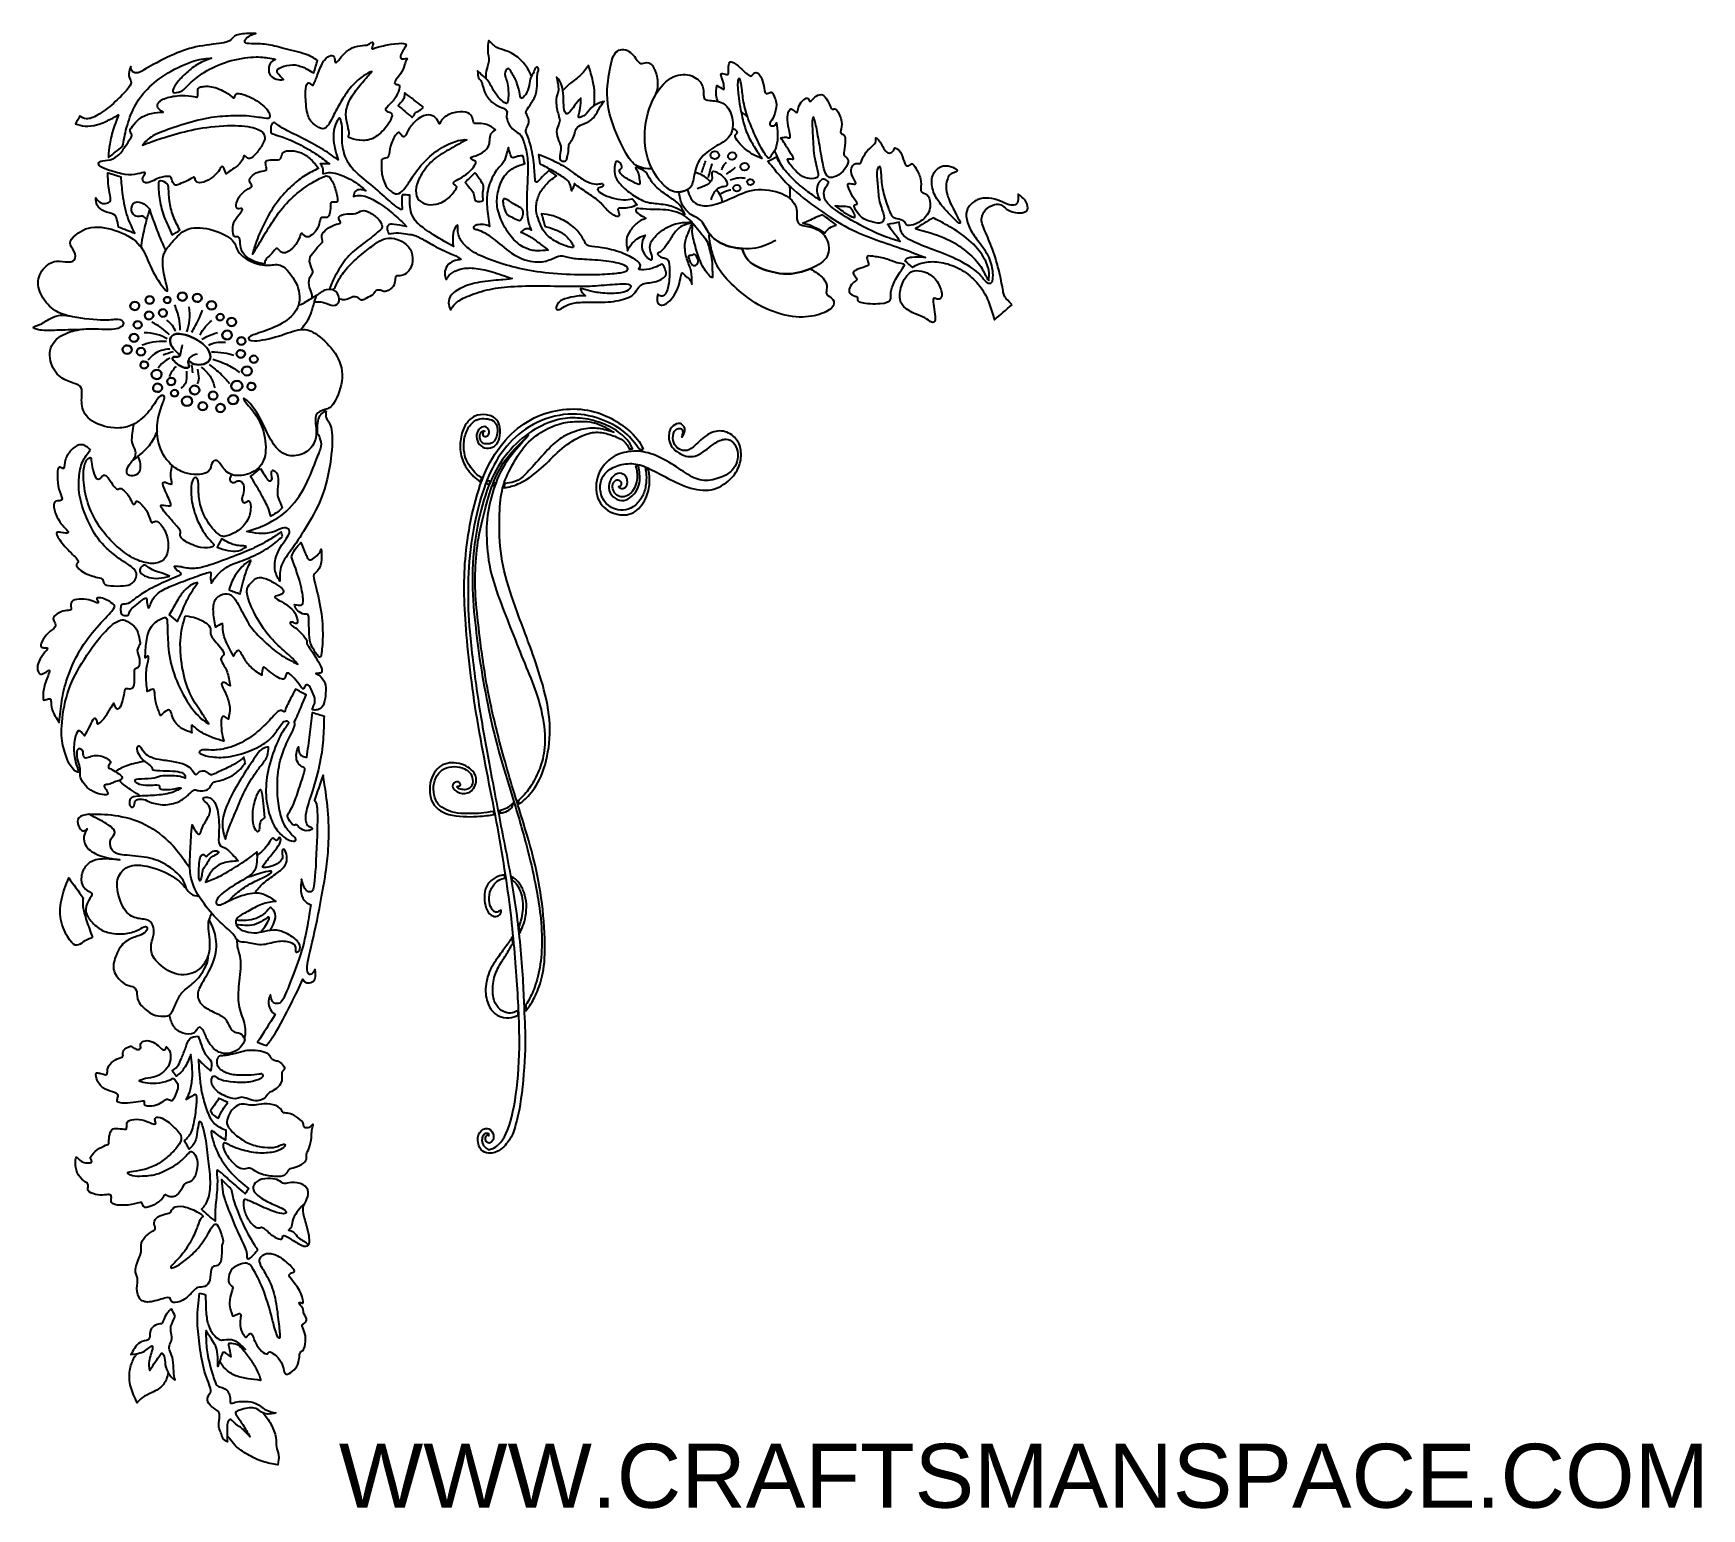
# Model space of a CAD drawing. Header units: millimetres. Extents: x 165 to 400, y 201 to 408.
import ezdxf
from ezdxf.enums import TextEntityAlignment as Align

# ---------------------------------------------------------------- set-up
doc = ezdxf.new("R2010")
doc.units = ezdxf.units.MM
doc.layers.add('DV1_Default', color=7, linetype='Continuous')
doc.layers.add('DV1_Layer_1', color=7, linetype='Continuous')
doc.styles.add('SEACAD_arial_ttfB', font='arial.ttf')

msp = doc.modelspace()

# ---------------------------------------------------------------- texts
at = {"layer": 'DV1_Default', "color": 7, "linetype": 'Continuous', "style": 'SEACAD_arial_ttfB'}
msp.add_text('WWW.CRAFTSMANSPACE.COM', height=9, dxfattribs=at).set_placement((207.96, 209.95), align=Align.TOP_LEFT)

# ---------------------------------------------------------------- linework, layer by layer
at = {"layer": 'DV1_Layer_1', "color": 7, "linetype": 'Continuous'}
for points, knots in [([(197.87, 404.91), (197.35, 404.99), (196.63, 405.08), (194.52, 404.9), (193.11, 404.64), (191.88, 404.22), (190.65, 403.81), (189.59, 403.24), (188.74, 402.68), (187.9, 402.11), (187.26, 401.55), (186.84, 401.14), (186.43, 400.72), (186.24, 400.46), (185.61, 400.1), (185.17, 400), (184.9, 400), (184.64, 400), (184.55, 400.09), (184.69, 400.63), (184.92, 401.06), (185.26, 401.5), (185.6, 401.94), (186.05, 402.38), (186.55, 402.82), (187.05, 403.27), (187.6, 403.71), (188.19, 404.05), (188.78, 404.39), (189.42, 404.63), (190.05, 404.86), (189.35, 404.83), (188.66, 404.8), (187.6, 404.46), (186.54, 404.13), (185.12, 403.49), (182.75, 402.08), (181.79, 401.3), (181.02, 400.51), (180.26, 399.72), (179.1, 398.12), (178.36, 396.02), (178.1, 395.07), (177.84, 394.12), (177.69, 393.27), (177.54, 392.42), (176.88, 391.91), (176.23, 391.41), (175.57, 390.9), (175.56, 391.29), (175.56, 391.68), (175.72, 392.89), (175.89, 393.7), (176.13, 394.5), (176.36, 395.3), (176.66, 396.09), (176.96, 396.88), (176.64, 396.69), (176.31, 396.5), (175.81, 396.26), (175.32, 396.01), (174.65, 395.7), (173.37, 395.33), (172.76, 395.27), (171.74, 395.34), (171.32, 395.47), (170.91, 395.6), (171.11, 395.99), (171.32, 396.37), (171.52, 396.76), (171.78, 396.55), (172.04, 396.34), (172.45, 396.32), (172.85, 396.31), (173.39, 396.48), (174.06, 396.87), (174.73, 397.25), (175.52, 397.86), (176.24, 398.5), (176.97, 399.15), (177.63, 399.83), (178.08, 400.33), (178.52, 400.83), (178.74, 401.14), (178.72, 401.43), (178.71, 401.73), (178.46, 402), (178.42, 402.37), (178.37, 402.74), (178.53, 403.22), (178.69, 403.7), (178.72, 403.43), (178.75, 403.17), (178.92, 403), (179.09, 402.82), (179.41, 402.74), (180.01, 402.87), (180.3, 403.09), (181.16, 403.58), (182.03, 404.07), (183.47, 404.84), (184.73, 405.39), (185.99, 405.95), (187.07, 406.29), (188.32, 406.53), (189.58, 406.76), (191.01, 406.88), (191.79, 407.03), (192.57, 407.18), (192.71, 407.37), (192.91, 407.59), (193.1, 407.81), (193.36, 408.07), (193.93, 408.2), (194.51, 408.33), (195.39, 408.34), (196.28, 408.34), (195.8, 408.17), (195.31, 407.99), (195.03, 407.76), (194.75, 407.53), (194.66, 407.24), (194.76, 407.08), (194.85, 406.93), (195.12, 406.9), (196.2, 406.88), (197.02, 406.89), (197.78, 406.79), (198.55, 406.69), (199.26, 406.48), (200.21, 406.23), (201.17, 405.99), (202.37, 405.71), (203.2, 405.43), (204.03, 405.14), (204.49, 404.85), (204.95, 404.55), (204.78, 403.96), (204.6, 403.36), (204.43, 402.77), (203.81, 403.13), (203.18, 403.5), (202.63, 403.7), (202.07, 403.91), (201.59, 403.95), (201.05, 403.89), (200.51, 403.82), (199.91, 403.65), (199.59, 403.45), (199.26, 403.25), (199.2, 403.03), (199.35, 402.75), (199.49, 402.48), (199.84, 402.16), (200.18, 401.84), (199.83, 401.82), (199.49, 401.81), (199.15, 401.91), (198.81, 402), (198.48, 402.21), (198.12, 402.72), (198.09, 403.01), (198.1, 403.32), (198.12, 403.62), (198.18, 403.95), (198.35, 404.18), (198.51, 404.41), (198.77, 404.55), (199.04, 404.69), (198.71, 404.76), (198.39, 404.83), (197.87, 404.91)], [0, 0, 0, 0, 0.016129, 0.016129, 0.032258, 0.032258, 0.032258, 0.048387, 0.048387, 0.048387, 0.064516, 0.064516, 0.064516, 0.080645, 0.080645, 0.096774, 0.096774, 0.096774, 0.112903, 0.112903, 0.129032, 0.129032, 0.129032, 0.145161, 0.145161, 0.145161, 0.16129, 0.16129, 0.16129, 0.177419, 0.177419, 0.177419, 0.193548, 0.193548, 0.193548, 0.209677, 0.209677, 0.225806, 0.225806, 0.225806, 0.241935, 0.258065, 0.258065, 0.258065, 0.274194, 0.274194, 0.274194, 0.290323, 0.290323, 0.290323, 0.306452, 0.306452, 0.322581, 0.322581, 0.322581, 0.33871, 0.33871, 0.33871, 0.354839, 0.354839, 0.354839, 0.370968, 0.370968, 0.387097, 0.387097, 0.403226, 0.403226, 0.403226, 0.419355, 0.419355, 0.419355, 0.435484, 0.435484, 0.435484, 0.451613, 0.451613, 0.451613, 0.467742, 0.467742, 0.467742, 0.483871, 0.483871, 0.483871, 0.5, 0.5, 0.5, 0.516129, 0.516129, 0.516129, 0.532258, 0.532258, 0.532258, 0.548387, 0.548387, 0.548387, 0.564516, 0.564516, 0.580645, 0.580645, 0.580645, 0.596774, 0.596774, 0.596774, 0.612903, 0.612903, 0.612903, 0.629032, 0.629032, 0.629032, 0.645161, 0.645161, 0.645161, 0.66129, 0.66129, 0.66129, 0.677419, 0.677419, 0.677419, 0.693548, 0.693548, 0.693548, 0.709677, 0.709677, 0.709677, 0.725806, 0.725806, 0.741935, 0.741935, 0.741935, 0.758065, 0.758065, 0.758065, 0.774194, 0.774194, 0.774194, 0.790323, 0.790323, 0.790323, 0.806452, 0.806452, 0.806452, 0.822581, 0.822581, 0.822581, 0.83871, 0.83871, 0.83871, 0.854839, 0.854839, 0.854839, 0.870968, 0.870968, 0.870968, 0.887097, 0.887097, 0.887097, 0.903226, 0.903226, 0.903226, 0.919355, 0.919355, 0.935484, 0.935484, 0.935484, 0.951613, 0.951613, 0.951613, 0.967742, 0.967742, 0.967742, 1, 1, 1, 1]), ([(206.37, 395.32), (206.68, 395.73), (207.05, 396.49), (207.41, 397.19), (207.77, 397.89), (208.12, 398.53), (208.53, 399.19), (208.94, 399.84), (209.4, 400.51), (209.91, 401.06), (210.41, 401.61), (210.96, 402.05), (211.86, 402.66), (212.23, 402.83), (212.59, 403), (212.18, 402.5), (211.76, 402.01), (211.29, 401.44), (210.81, 400.87), (210.28, 400.24), (209.85, 399.57), (209.43, 398.91), (209.12, 398.22), (208.9, 396.9), (208.99, 396.27), (209.11, 395.73), (209.23, 395.18), (209.37, 394.72), (209.39, 394.41), (209.42, 394.09), (209.32, 393.92), (209.3, 393.72), (209.38, 393.68), (209.73, 393.57), (210.08, 393.46), (210.7, 393.29), (211.94, 393.27), (212.57, 393.42), (213.18, 393.82), (213.79, 394.23), (214.4, 394.88), (214.8, 395.45), (215.21, 396.02), (215.41, 396.5), (215.44, 396.78), (215.46, 397.06), (215.31, 397.14), (215.08, 397.24), (214.86, 397.33), (214.56, 397.44), (214.51, 397.58), (214.45, 397.71), (214.64, 397.88), (214.94, 398.18), (215.24, 398.47), (215.65, 398.89), (215.96, 399.39), (216.27, 399.89), (216.47, 400.47), (216.5, 400.78), (216.53, 401.08), (216.26, 401.16), (215.92, 401.19), (215.84, 401.27), (215.77, 401.35), (215.78, 401.5), (215.99, 401.8), (216.19, 402.09), (216.59, 402.54), (216.84, 402.98), (217.08, 403.42), (217.18, 403.84), (217.28, 404.15), (217.38, 404.46), (217.49, 404.64), (217.59, 404.83), (217.27, 404.77), (216.95, 404.71), (216.79, 404.78), (216.62, 404.85), (216.61, 405.06), (216.69, 405.31), (216.77, 405.57), (216.94, 405.86), (217.08, 406.09), (217.23, 406.31), (217.36, 406.47), (217.4, 406.62), (217.45, 406.76), (217.41, 406.89), (217.06, 406.93), (216.71, 406.97), (216.04, 406.92), (214.61, 406.7), (213.84, 406.53), (213.38, 406.4), (212.91, 406.26), (212.74, 406.16), (212.65, 406.16), (212.57, 406.15), (212.57, 406.25), (212.63, 406.42), (212.69, 406.59), (212.81, 406.84), (212.8, 406.97), (212.79, 407.1), (212.65, 407.12), (212.37, 406.98), (212.22, 406.81), (212.05, 406.74), (211.88, 406.67), (211.68, 406.69), (211.3, 406.65), (210.91, 406.61), (210.34, 406.5), (209.85, 406.29), (209.36, 406.07), (208.95, 405.76), (208.6, 405.39), (208.25, 405.03), (207.97, 404.61), (207.77, 404.41), (207.57, 404.2), (207.46, 404.22), (207.41, 404.36), (207.37, 404.51), (207.38, 404.79), (207.23, 405.16), (207.07, 405.25), (206.82, 405.21), (206.57, 405.16), (206.23, 404.99), (205.62, 404.18), (205.36, 403.53), (205.11, 402.9), (204.86, 402.26), (204.63, 401.64), (204.35, 401.01), (204.31, 400.99), (204.23, 401.05), (204.14, 401.11), (204, 401.26), (203.86, 401.33), (203.72, 401.4), (203.57, 401.41), (203.34, 400.91), (203.27, 400.42), (203.27, 399.65), (203.28, 398.88), (203.37, 397.84), (203.53, 397.14), (203.69, 396.43), (203.93, 396.06), (204.63, 395.39), (205.09, 395.1), (205.45, 394.97), (205.81, 394.85), (206.06, 394.91), (206.37, 395.32)], [0, 0, 0, 0, 0.017241, 0.017241, 0.017241, 0.034483, 0.034483, 0.034483, 0.051724, 0.051724, 0.051724, 0.068966, 0.068966, 0.086207, 0.086207, 0.086207, 0.103448, 0.103448, 0.103448, 0.12069, 0.12069, 0.12069, 0.137931, 0.137931, 0.155172, 0.155172, 0.155172, 0.172414, 0.172414, 0.172414, 0.189655, 0.189655, 0.206897, 0.206897, 0.206897, 0.224138, 0.224138, 0.241379, 0.241379, 0.241379, 0.258621, 0.258621, 0.258621, 0.275862, 0.275862, 0.275862, 0.293103, 0.293103, 0.293103, 0.310345, 0.310345, 0.310345, 0.327586, 0.327586, 0.327586, 0.344828, 0.344828, 0.344828, 0.362069, 0.362069, 0.362069, 0.37931, 0.396552, 0.396552, 0.396552, 0.413793, 0.413793, 0.413793, 0.431034, 0.431034, 0.431034, 0.448276, 0.448276, 0.448276, 0.465517, 0.465517, 0.465517, 0.482759, 0.482759, 0.482759, 0.5, 0.5, 0.5, 0.517241, 0.517241, 0.517241, 0.534483, 0.534483, 0.534483, 0.551724, 0.551724, 0.551724, 0.568966, 0.568966, 0.586207, 0.586207, 0.586207, 0.603448, 0.603448, 0.603448, 0.62069, 0.62069, 0.62069, 0.637931, 0.637931, 0.637931, 0.655172, 0.655172, 0.672414, 0.672414, 0.672414, 0.689655, 0.689655, 0.689655, 0.706897, 0.706897, 0.706897, 0.724138, 0.724138, 0.724138, 0.741379, 0.741379, 0.741379, 0.758621, 0.758621, 0.758621, 0.775862, 0.775862, 0.793103, 0.793103, 0.793103, 0.810345, 0.810345, 0.827586, 0.827586, 0.827586, 0.844828, 0.844828, 0.862069, 0.862069, 0.862069, 0.87931, 0.87931, 0.87931, 0.896552, 0.896552, 0.913793, 0.913793, 0.913793, 0.931034, 0.931034, 0.931034, 0.948276, 0.948276, 0.965517, 0.965517, 0.965517, 1, 1, 1, 1]), ([(235.06, 402.32), (234.93, 402.64), (234.81, 402.97), (234.18, 403.92), (233.67, 404.54), (233.12, 404.98), (232.56, 405.43), (231.96, 405.72), (230.95, 406.07), (230.56, 406.13), (230.17, 406.36), (229.79, 406.59), (229.42, 406.97), (229.04, 407.36), (228.95, 406.89), (228.87, 406.43), (228.9, 405.95), (228.93, 405.46), (229.08, 404.95), (229.04, 404.44), (229.01, 403.93), (228.79, 403.43), (228.69, 403.02), (228.59, 402.62), (228.61, 402.31), (228.63, 402)], [0, 0, 0, 0, 0.1, 0.1, 0.2, 0.2, 0.2, 0.3, 0.3, 0.4, 0.4, 0.4, 0.5, 0.5, 0.5, 0.6, 0.6, 0.6, 0.7, 0.7, 0.7, 0.8, 0.8, 0.8, 1, 1, 1, 1]), ([(252.02, 389.26), (251.2, 389.32), (250.38, 389.38), (249.72, 389.81), (249.06, 390.24), (248.55, 391.04), (247.85, 392.45), (247.15, 393.86), (246.25, 395.89), (245.9, 397.76), (245.55, 399.62), (245.76, 401.32), (245.98, 402.71), (246.2, 404.09), (246.44, 405.16), (246.94, 405.68), (247.44, 406.2), (248.19, 406.17), (249.36, 405.43), (250.18, 403.98), (250.54, 404.08), (250.82, 404.15), (251.11, 404.23), (251.49, 404.32), (251.83, 404.07), (252.17, 403.81), (252.46, 403.2), (252.8, 401.9), (252.85, 401.22), (252.77, 400.66), (252.69, 400.11), (252.48, 399.68), (252.28, 399.26)], [0, 0, 0, 0, 0.076923, 0.076923, 0.076923, 0.153846, 0.153846, 0.153846, 0.230769, 0.230769, 0.230769, 0.307692, 0.307692, 0.307692, 0.384615, 0.384615, 0.384615, 0.461538, 0.461538, 0.538462, 0.615385, 0.615385, 0.615385, 0.692308, 0.692308, 0.692308, 0.769231, 0.769231, 0.846154, 0.846154, 0.846154, 1, 1, 1, 1]), ([(243.89, 398.21), (243.92, 398.77), (243.96, 399.34), (243.94, 399.89), (243.92, 400.44), (243.85, 400.98), (243.7, 401.63), (243.55, 402.28), (243.32, 403.06), (243.1, 403.83), (242.72, 403.32), (242.34, 402.81), (241.86, 402.38), (241.38, 401.94), (240.8, 401.56), (240.39, 401.23), (239.97, 400.89), (239.73, 400.59), (239.49, 400.29)], [0, 0, 0, 0, 0.142857, 0.142857, 0.142857, 0.285714, 0.285714, 0.285714, 0.428571, 0.428571, 0.428571, 0.571429, 0.571429, 0.571429, 0.714286, 0.714286, 0.714286, 1, 1, 1, 1]), ([(261.3, 398.75), (261.19, 399.02), (261.08, 399.28), (261.05, 399.66), (261.02, 400.03), (261.07, 400.51), (261.12, 400.99), (261.46, 400.81), (261.8, 400.64), (262.14, 400.47), (262.15, 400.75), (262.15, 401.31), (261.78, 402.16), (261.73, 402.4), (261.67, 402.64), (261.74, 402.7), (262.14, 402.66), (262.79, 402.44), (262.78, 402.76), (262.77, 403.3), (262.77, 403.67), (262.81, 403.94), (262.85, 404.21), (263.02, 404.53), (263.68, 404.14), (264.13, 403.76), (264.58, 403.39), (265.14, 402.82), (265.48, 402.55), (265.81, 402.28), (265.91, 402.31), (266.06, 402.44), (266.22, 402.58), (266.43, 402.83), (266.87, 402.84), (267.1, 402.61), (267.3, 402.25), (267.5, 401.89), (267.67, 401.4), (267.75, 400.96), (267.84, 400.52), (267.85, 400.13), (267.97, 399.98), (268.09, 399.82), (268.34, 399.9), (268.51, 399.99), (268.69, 400.07), (268.8, 400.14), (269.03, 399.87), (269.15, 399.52), (269.27, 399.25), (269.4, 398.97), (269.53, 398.77), (269.5, 397.86), (269.35, 397.16), (268.96, 396.21), (268.73, 395.98), (268.55, 395.6), (268.59, 395.46), (268.73, 395.38), (268.86, 395.31), (269.08, 395.29), (269.22, 395.36), (269.37, 395.44), (269.45, 395.6), (269.52, 395.76), (269.6, 395.24), (269.68, 394.72), (269.69, 394.14), (269.71, 393.56), (269.65, 392.93), (269.5, 392.44), (269.36, 391.95), (269.11, 391.6), (268.92, 391.33), (268.73, 391.07), (268.58, 390.88), (268.48, 390.81), (268.38, 390.74), (268.34, 390.79), (268.29, 390.84)], [0, 0, 0, 0, 0.03125, 0.03125, 0.03125, 0.0625, 0.0625, 0.0625, 0.09375, 0.09375, 0.09375, 0.125, 0.15625, 0.15625, 0.15625, 0.1875, 0.1875, 0.21875, 0.25, 0.25, 0.28125, 0.28125, 0.28125, 0.3125, 0.34375, 0.34375, 0.34375, 0.375, 0.375, 0.375, 0.40625, 0.40625, 0.40625, 0.4375, 0.4375, 0.46875, 0.46875, 0.46875, 0.5, 0.5, 0.5, 0.53125, 0.53125, 0.53125, 0.5625, 0.5625, 0.5625, 0.59375, 0.59375, 0.625, 0.625, 0.625, 0.65625, 0.65625, 0.6875, 0.6875, 0.71875, 0.71875, 0.75, 0.75, 0.75, 0.78125, 0.78125, 0.78125, 0.8125, 0.8125, 0.8125, 0.84375, 0.84375, 0.84375, 0.875, 0.875, 0.875, 0.90625, 0.90625, 0.90625, 0.9375, 0.9375, 0.9375, 1, 1, 1, 1]), ([(253.81, 374.16), (253.6, 373.9), (253.17, 373.58), (252.59, 373.43), (252, 373.27), (251.27, 373.29), (250.77, 373.09), (250.28, 372.89), (250.02, 372.48), (249.79, 372.13), (249.57, 371.79), (249.37, 371.5), (248.79, 371.23), (248.22, 370.97), (247.28, 370.71), (245.17, 370.49), (244, 370.52), (243.09, 370.52), (242.18, 370.53), (241.52, 370.52), (240.99, 370.41), (240.45, 370.3), (240.03, 370.11), (239.7, 369.92), (239.37, 369.74), (239.13, 369.56), (238.93, 369.5), (238.73, 369.44), (238.59, 369.49), (238.55, 369.66), (238.51, 369.83), (238.58, 370.12), (238.77, 370.37), (238.97, 370.61), (239.6, 371.03), (240.91, 371.3), (241.93, 371.43), (242.29, 371.43), (242.66, 371.42), (242.44, 371.64), (242.22, 371.86), (241.99, 372.2), (241.97, 372.33), (241.95, 372.46), (242.35, 372.36), (242.74, 372.27), (243.22, 372.15), (243.7, 372.03), (244.26, 371.88), (245.06, 371.81), (245.86, 371.74), (246.9, 371.74), (247.6, 371.85), (248.3, 371.96), (248.67, 372.18), (248.86, 372.4), (249.06, 372.63), (249.09, 372.86), (248.69, 373.12), (248.26, 373.14), (246.68, 373.06), (244.36, 372.84), (242.4, 372.76), (241.08, 372.77), (239.75, 372.77), (238.07, 372.82), (236.49, 372.83), (234.91, 372.84), (233.44, 372.81), (232.17, 372.72), (230.9, 372.64), (229.84, 372.5), (228.8, 372.25), (227.76, 372.01), (226.74, 371.66), (225.98, 371.32), (225.21, 370.99), (224.7, 370.67), (224.36, 370.36), (224.02, 370.05), (223.85, 369.74), (223.68, 369.44), (223.54, 369.77), (223.4, 370.1), (223.39, 370.46), (223.38, 370.82), (223.5, 371.21), (223.85, 371.6), (224.2, 371.99), (225.39, 372.77), (227.16, 373.25), (228.17, 373.41), (229.18, 373.56), (230.32, 373.63), (231.04, 373.68), (231.76, 373.74), (232.06, 373.8), (232.36, 373.85), (231.4, 374.19), (230.43, 374.53), (229.52, 374.8), (228.6, 375.06), (227.73, 375.25), (226.98, 375.32), (226.23, 375.38), (225.59, 375.32), (225.04, 375.17), (224.49, 375.02), (224.03, 374.78), (223.71, 374.53), (223.39, 374.27), (223.22, 374.01), (223.04, 373.74), (222.94, 374.02), (222.84, 374.29), (222.85, 374.62), (222.86, 374.95), (222.99, 375.34), (223.43, 375.95), (223.75, 376.18), (224.09, 376.31), (224.42, 376.45), (224.78, 376.49), (225.14, 376.54), (225.03, 376.66), (224.91, 376.78), (224.41, 377.03), (223.9, 377.27), (223, 377.65), (222.19, 378.04), (221.39, 378.44), (220.69, 378.85), (220.09, 379.19), (219.49, 379.52), (219, 379.78), (218.27, 380.04), (218.04, 380.04), (217.68, 380.1), (217.33, 380.16), (216.84, 380.27), (216.37, 380.29), (215.9, 380.3), (215.44, 380.22), (214.98, 380.13), (214.87, 380.4), (214.76, 380.67), (214.75, 380.9), (214.75, 381.13), (214.84, 381.33), (215.13, 381.52), (215.32, 381.51), (215.74, 381.46), (216.16, 381.4), (216.81, 381.3), (217.47, 381.2), (217.14, 381.53), (216.81, 381.87), (215.71, 382.88), (214.93, 383.55), (214.22, 384.06), (213.5, 384.57), (212.86, 384.92), (212.35, 385.15), (211.84, 385.39), (211.47, 385.52), (211.11, 385.55), (210.74, 385.57), (210.39, 385.49), (210.04, 385.41), (210.08, 385.69), (210.12, 385.96), (210.28, 386.13), (210.44, 386.3), (210.72, 386.37), (210.99, 386.37), (211.25, 386.37), (211.5, 386.29), (211.74, 386.2), (211.3, 386.62), (210.86, 387.03), (209.49, 387.89), (208.56, 388.32), (207.9, 388.55), (207.25, 388.77), (206.87, 388.79), (206.55, 388.76), (206.23, 388.73), (205.97, 388.67), (205.71, 388.61), (205.72, 388.9), (205.73, 389.19), (205.67, 389.42), (205.61, 389.65), (205.48, 389.83), (205.35, 390.01), (205.77, 390), (206.2, 390), (206.63, 389.99), (206.08, 390.42), (205.53, 390.85), (204.87, 391.29), (204.21, 391.73), (203.44, 392.19), (202.65, 392.61), (201.87, 393.02), (201.06, 393.38), (200.44, 393.62), (199.82, 393.86), (199.37, 393.97), (199.06, 394.07), (198.75, 394.17), (198.58, 394.26), (198.4, 394.35), (198.37, 394.64), (198.35, 394.93), (198.39, 395.2), (198.44, 395.46), (198.55, 395.7), (198.7, 395.77), (198.84, 395.84), (199, 395.73), (199.25, 395.55), (199.5, 395.37), (199.83, 395.12), (201.13, 394.41), (202.11, 393.96), (204.04, 392.99), (204.98, 392.47), (205.78, 391.98), (206.57, 391.49), (207.21, 391.02), (207.85, 390.55), (207.73, 390.95), (207.62, 391.34), (207.5, 391.8), (207.38, 392.25), (207.26, 392.76), (207.18, 393.93), (207.21, 394.58), (207.35, 395.12), (207.49, 395.66), (207.99, 396.52), (208.14, 396.48), (208.23, 396.19), (208.32, 395.89), (208.42, 395.33), (208.43, 394.75), (208.44, 394.17), (208.37, 393.58), (208.44, 392.88), (208.51, 392.17), (208.71, 391.34), (209.03, 390.64), (209.35, 389.94), (209.77, 389.37), (210.42, 388.76), (211.06, 388.15), (211.92, 387.52), (213.65, 386.07), (214.51, 385.26), (215.13, 384.72), (215.74, 384.18), (216.1, 383.9), (216.36, 383.74), (216.62, 383.58), (216.79, 383.53), (216.85, 383.6), (216.91, 383.67), (216.87, 383.86), (216.84, 384.12), (216.81, 384.37), (216.79, 384.69), (216.8, 384.95), (216.81, 385.22), (216.85, 385.42), (216.89, 385.63), (217.24, 385.62), (217.59, 385.61), (217.93, 385.6), (217.93, 385.16), (217.92, 384.73), (217.95, 384.28), (217.99, 383.84), (218.06, 383.4), (218.2, 382.97), (218.34, 382.55), (218.56, 382.15), (218.99, 381.71), (219.42, 381.27), (220.07, 380.79), (220.95, 380.22), (221.84, 379.66), (222.96, 379.01), (224.08, 378.37), (224.03, 378.61), (223.98, 378.84), (223.97, 379.22), (223.96, 379.59), (223.99, 380.1), (224.22, 380.91), (224.42, 381.21), (224.54, 381.33), (224.66, 381.44), (224.71, 381.37), (224.71, 381.16), (224.71, 380.95), (224.65, 380.6), (224.82, 379.76), (225.04, 379.27), (225.45, 378.78), (225.87, 378.29), (226.48, 377.82), (228.12, 376.93), (229.15, 376.52), (230.25, 376.15), (231.35, 375.77), (232.52, 375.45), (235.13, 374.91), (236.56, 374.7), (239.69, 374.43), (241.38, 374.36), (242.76, 374.36), (244.14, 374.36), (245.21, 374.41), (246.98, 374.55), (247.69, 374.63), (248.09, 374.75), (248.49, 374.86), (248.58, 375.03), (248.57, 375.21), (248.56, 375.39), (248.46, 375.59), (248.04, 375.79), (247.63, 375.98), (246.9, 376.17), (245.94, 376.3), (244.99, 376.44), (243.8, 376.52), (242.86, 376.57), (241.93, 376.63), (241.23, 376.65), (240.02, 376.87), (239.51, 377.07), (239.12, 377.06), (238.73, 377.06), (238.45, 376.85), (237.96, 376.63), (237.47, 376.41), (236.76, 376.17), (235.89, 376.19), (235.02, 376.2), (233.98, 376.46), (232.99, 377), (231.99, 377.54), (231.04, 378.36), (230.28, 378.98), (229.51, 379.6), (228.94, 380), (228.05, 380.54), (227.72, 380.67), (227.21, 380.8), (227.02, 380.81), (226.94, 380.88), (226.87, 380.95), (226.9, 381.09), (227, 381.2), (227.1, 381.31), (227.26, 381.39), (227.55, 381.43), (227.84, 381.47), (228.26, 381.47), (228.55, 381.42), (228.84, 381.37), (229.01, 381.27), (229.17, 381.18), (229.02, 382.13), (228.87, 383.08), (228.8, 383.96), (228.74, 384.85), (228.76, 385.66), (228.97, 386.52), (229.18, 387.38), (229.59, 388.27), (230, 388.88), (230.41, 389.48), (230.83, 389.8), (231.09, 390.17), (231.35, 390.54), (231.44, 390.98), (231.54, 391.34), (231.63, 391.7), (231.72, 391.98), (231.81, 392.27), (231.91, 391.89), (232.02, 391.5), (232.11, 391.24), (232.21, 390.98), (232.29, 390.84), (232.47, 390.84), (232.64, 390.84), (232.91, 390.97), (233.15, 391.05), (233.4, 391.12), (233.63, 391.13), (233.86, 391.14), (233.94, 390.77), (234.03, 390.39), (234.11, 390.02), (233.65, 389.88), (233.19, 389.74), (232.69, 389.49), (232.2, 389.23), (231.68, 388.87), (231.28, 388.31), (230.87, 387.75), (230.58, 386.99), (230.4, 386.24), (230.22, 385.49), (230.14, 384.74), (230.25, 383.96), (230.36, 383.18), (230.66, 382.38), (231.03, 381.62), (231.4, 380.86), (231.85, 380.14), (232.39, 379.54), (232.93, 378.93), (233.56, 378.45), (234.17, 378.16), (234.77, 377.87), (235.36, 377.78), (235.89, 377.76), (236.43, 377.75), (236.92, 377.8), (237.41, 377.86), (236.96, 378.21), (236.5, 378.56), (236.05, 378.91), (235.59, 379.25), (235.14, 379.58), (234.31, 380.07), (233.94, 380.23), (233.57, 380.38), (233.71, 380.52), (233.85, 380.65), (234.02, 380.74), (234.19, 380.84), (234.38, 380.89), (234.56, 380.87), (234.73, 380.85), (234.88, 380.74), (235.04, 380.64), (234.85, 381.06), (234.65, 381.49), (234.54, 382.23), (234.42, 382.97), (234.38, 384.04), (234.4, 385.16), (234.42, 386.29), (234.49, 387.48), (234.53, 388.49), (234.56, 389.49), (234.55, 390.32), (234.45, 391.09), (234.34, 391.85), (234.14, 392.56), (233.98, 393.07), (233.81, 393.57), (233.68, 393.88), (233.46, 394.1), (233.23, 394.32), (232.91, 394.45), (232.61, 394.71), (232.3, 394.97), (232.02, 395.36), (231.83, 395.73), (231.64, 396.1), (231.54, 396.47), (231.55, 396.75), (231.56, 397.03), (231.68, 397.23), (231.59, 397.42), (231.5, 397.61), (231.19, 397.79), (230.53, 398.07), (230.16, 398.16), (229.76, 398.46), (229.35, 398.77), (228.9, 399.28), (228.63, 399.76), (228.36, 400.24), (228.27, 400.69), (228.1, 401.37), (228.01, 401.6), (227.92, 401.73), (227.82, 401.86), (227.7, 401.89), (227.62, 402.1), (227.54, 402.3), (227.51, 402.69), (227.47, 403.07), (227.67, 402.88), (227.86, 402.69), (228.13, 402.46), (228.4, 402.22), (228.74, 401.94), (229.38, 401.04), (229.66, 400.42), (229.95, 399.96), (230.24, 399.5), (230.54, 399.2), (230.82, 398.94), (231.1, 398.67), (231.36, 398.45), (231.53, 398.49), (231.69, 398.54), (231.76, 398.85), (231.79, 399.28), (231.82, 399.71), (231.8, 400.24), (231.76, 400.68), (231.72, 401.11), (231.66, 401.44), (231.56, 401.73), (231.46, 402.03), (231.31, 402.28), (231.33, 402.62), (231.35, 402.95), (231.55, 403.35), (231.73, 403.39), (231.91, 403.44), (232.08, 403.12), (232.3, 402.74), (232.52, 402.35), (233.09, 401.45), (233.34, 400.17), (233.42, 399.78), (233.5, 399.39), (233.53, 399.25), (233.63, 399.22), (233.73, 399.19), (233.89, 399.27), (234.29, 399.8), (234.53, 400.26), (234.65, 400.7), (234.78, 401.14), (234.79, 401.56), (234.98, 402.22), (235.32, 402.68), (235.5, 403.3), (235.62, 403.46), (235.74, 403.62), (235.89, 403.65), (235.97, 403.55), (236.05, 403.46), (236.06, 403.25), (236.03, 403.09), (236, 402.93), (235.93, 402.83), (235.89, 402.55), (235.85, 402.27), (235.84, 401.81), (235.84, 401.34), (235.84, 400.86), (235.85, 400.36), (235.68, 399.81), (235.5, 399.27), (235.14, 398.68), (234.85, 398.25), (234.56, 397.83), (234.34, 397.56), (234.29, 397.36), (234.24, 397.17), (234.35, 397.03), (234.59, 396.55), (234.72, 396.21), (234.69, 395.87), (234.66, 395.54), (234.48, 395.23), (234.38, 394.99), (234.27, 394.75), (234.25, 394.58), (234.3, 394.4), (234.35, 394.22), (234.49, 394.03), (234.68, 393.46), (234.87, 392.88), (235.37, 390.96), (235.55, 387.76), (235.58, 387.51), (235.65, 387.45), (235.72, 387.39), (235.84, 387.41), (236.04, 387.59), (236.24, 387.77), (236.52, 388.11), (236.78, 388.38), (237.04, 388.65), (237.27, 388.84), (237.51, 389.04), (237.87, 388.79), (238.23, 388.54), (238.59, 388.29), (238.29, 388.1), (238, 387.91), (237.68, 387.65), (237.37, 387.39), (237.04, 387.05), (236.73, 386.64), (236.42, 386.24), (236.13, 385.75), (235.95, 385.19), (235.76, 384.62), (235.67, 383.97), (235.76, 382.89), (235.94, 382.45), (236.1, 382.01), (236.26, 381.56), (236.41, 381.1), (236.72, 380.64), (237.02, 380.17), (237.48, 379.7), (238.07, 379.32), (238.66, 378.93), (239.37, 378.63), (239.89, 378.44), (240.4, 378.26), (240.72, 378.19), (241.01, 378.28), (240.99, 378.44), (240.8, 378.75), (240.61, 379.07), (240.26, 379.54), (239.85, 379.91), (239.43, 380.28), (238.94, 380.54), (238.45, 380.73), (237.96, 380.93), (237.46, 381.05), (236.97, 381.17), (236.81, 381.77), (236.64, 382.37), (236.47, 382.96), (236.98, 382.9), (237.48, 382.84), (238.09, 382.66), (238.69, 382.47), (239.4, 382.17), (240.03, 381.78), (240.65, 381.39), (241.2, 380.92), (241.63, 380.42), (242.05, 379.91), (242.35, 379.38), (242.54, 379.03), (242.73, 378.69), (242.82, 378.54), (243.07, 378.46), (243.33, 378.37), (243.75, 378.35), (245.14, 378.17), (246.1, 378.01), (247, 377.73), (247.9, 377.45), (249.58, 376.66), (250.12, 376.2), (250.26, 376), (250.4, 375.79), (250.4, 375.61), (250.33, 375.48), (250.25, 375.35), (250.1, 375.28), (250.2, 375.13), (250.46, 375.06), (250.88, 375.08), (251.31, 375.11), (251.9, 375.24), (252.34, 375.4), (252.79, 375.56), (253.08, 375.76), (253.27, 375.83), (253.45, 375.91), (253.58, 375.79), (253.88, 375.15), (253.95, 374.89), (254.03, 374.62), (254.03, 374.42), (253.81, 374.16)], [0, 0, 0, 0, 0.004032, 0.004032, 0.004032, 0.008065, 0.008065, 0.008065, 0.012097, 0.012097, 0.012097, 0.016129, 0.016129, 0.016129, 0.020161, 0.020161, 0.024194, 0.024194, 0.024194, 0.028226, 0.028226, 0.028226, 0.032258, 0.032258, 0.032258, 0.03629, 0.03629, 0.03629, 0.040323, 0.040323, 0.040323, 0.044355, 0.044355, 0.044355, 0.048387, 0.052419, 0.052419, 0.056452, 0.056452, 0.056452, 0.060484, 0.060484, 0.064516, 0.064516, 0.064516, 0.068548, 0.068548, 0.068548, 0.072581, 0.072581, 0.072581, 0.076613, 0.076613, 0.076613, 0.080645, 0.080645, 0.080645, 0.084677, 0.084677, 0.08871, 0.08871, 0.092742, 0.096774, 0.096774, 0.096774, 0.100806, 0.100806, 0.100806, 0.104839, 0.104839, 0.104839, 0.108871, 0.108871, 0.108871, 0.112903, 0.112903, 0.112903, 0.116935, 0.116935, 0.116935, 0.120968, 0.120968, 0.120968, 0.125, 0.125, 0.125, 0.129032, 0.129032, 0.129032, 0.133065, 0.137097, 0.137097, 0.137097, 0.141129, 0.141129, 0.141129, 0.145161, 0.145161, 0.145161, 0.149194, 0.149194, 0.149194, 0.153226, 0.153226, 0.153226, 0.157258, 0.157258, 0.157258, 0.16129, 0.16129, 0.16129, 0.165323, 0.165323, 0.165323, 0.169355, 0.169355, 0.169355, 0.173387, 0.173387, 0.177419, 0.177419, 0.177419, 0.181452, 0.181452, 0.181452, 0.185484, 0.185484, 0.185484, 0.189516, 0.189516, 0.189516, 0.193548, 0.193548, 0.193548, 0.197581, 0.197581, 0.201613, 0.201613, 0.201613, 0.205645, 0.205645, 0.205645, 0.209677, 0.209677, 0.209677, 0.21371, 0.21371, 0.21371, 0.217742, 0.217742, 0.221774, 0.221774, 0.221774, 0.225806, 0.225806, 0.225806, 0.229839, 0.229839, 0.233871, 0.233871, 0.233871, 0.237903, 0.237903, 0.237903, 0.241935, 0.241935, 0.241935, 0.245968, 0.245968, 0.245968, 0.25, 0.25, 0.25, 0.254032, 0.254032, 0.254032, 0.258065, 0.258065, 0.258065, 0.262097, 0.262097, 0.266129, 0.266129, 0.266129, 0.270161, 0.270161, 0.270161, 0.274194, 0.274194, 0.274194, 0.278226, 0.278226, 0.278226, 0.282258, 0.282258, 0.282258, 0.28629, 0.28629, 0.28629, 0.290323, 0.290323, 0.290323, 0.294355, 0.294355, 0.294355, 0.298387, 0.298387, 0.298387, 0.302419, 0.302419, 0.302419, 0.306452, 0.306452, 0.306452, 0.310484, 0.310484, 0.310484, 0.314516, 0.314516, 0.314516, 0.318548, 0.318548, 0.318548, 0.322581, 0.322581, 0.326613, 0.326613, 0.330645, 0.330645, 0.330645, 0.334677, 0.334677, 0.334677, 0.33871, 0.33871, 0.33871, 0.342742, 0.342742, 0.346774, 0.346774, 0.346774, 0.350806, 0.354839, 0.354839, 0.354839, 0.358871, 0.358871, 0.358871, 0.362903, 0.362903, 0.362903, 0.366935, 0.366935, 0.366935, 0.370968, 0.370968, 0.370968, 0.375, 0.375, 0.379032, 0.379032, 0.379032, 0.383065, 0.383065, 0.383065, 0.387097, 0.387097, 0.387097, 0.391129, 0.391129, 0.391129, 0.395161, 0.395161, 0.395161, 0.399194, 0.399194, 0.399194, 0.403226, 0.403226, 0.403226, 0.407258, 0.407258, 0.407258, 0.41129, 0.41129, 0.41129, 0.415323, 0.415323, 0.415323, 0.419355, 0.419355, 0.419355, 0.423387, 0.423387, 0.423387, 0.427419, 0.427419, 0.427419, 0.431452, 0.431452, 0.435484, 0.435484, 0.435484, 0.439516, 0.439516, 0.439516, 0.443548, 0.443548, 0.447581, 0.447581, 0.447581, 0.451613, 0.451613, 0.455645, 0.455645, 0.455645, 0.459677, 0.459677, 0.46371, 0.46371, 0.467742, 0.467742, 0.467742, 0.471774, 0.471774, 0.475806, 0.475806, 0.475806, 0.479839, 0.479839, 0.479839, 0.483871, 0.483871, 0.483871, 0.487903, 0.487903, 0.487903, 0.491935, 0.491935, 0.491935, 0.495968, 0.495968, 0.5, 0.5, 0.5, 0.504032, 0.504032, 0.504032, 0.508065, 0.508065, 0.508065, 0.512097, 0.512097, 0.512097, 0.516129, 0.516129, 0.516129, 0.520161, 0.520161, 0.524194, 0.524194, 0.528226, 0.528226, 0.528226, 0.532258, 0.532258, 0.532258, 0.53629, 0.53629, 0.53629, 0.540323, 0.540323, 0.540323, 0.544355, 0.544355, 0.544355, 0.548387, 0.548387, 0.548387, 0.552419, 0.552419, 0.552419, 0.556452, 0.556452, 0.556452, 0.560484, 0.560484, 0.560484, 0.564516, 0.564516, 0.564516, 0.568548, 0.568548, 0.568548, 0.572581, 0.572581, 0.572581, 0.576613, 0.576613, 0.576613, 0.580645, 0.580645, 0.580645, 0.584677, 0.584677, 0.584677, 0.58871, 0.58871, 0.58871, 0.592742, 0.592742, 0.592742, 0.596774, 0.596774, 0.596774, 0.600806, 0.600806, 0.600806, 0.604839, 0.604839, 0.604839, 0.608871, 0.608871, 0.608871, 0.612903, 0.612903, 0.612903, 0.616935, 0.616935, 0.616935, 0.620968, 0.620968, 0.620968, 0.625, 0.625, 0.625, 0.629032, 0.629032, 0.629032, 0.633065, 0.633065, 0.637097, 0.637097, 0.637097, 0.641129, 0.641129, 0.641129, 0.645161, 0.645161, 0.645161, 0.649194, 0.649194, 0.649194, 0.653226, 0.653226, 0.653226, 0.657258, 0.657258, 0.657258, 0.66129, 0.66129, 0.66129, 0.665323, 0.665323, 0.665323, 0.669355, 0.669355, 0.669355, 0.673387, 0.673387, 0.673387, 0.677419, 0.677419, 0.677419, 0.681452, 0.681452, 0.681452, 0.685484, 0.685484, 0.685484, 0.689516, 0.689516, 0.689516, 0.693548, 0.693548, 0.697581, 0.697581, 0.697581, 0.701613, 0.701613, 0.701613, 0.705645, 0.705645, 0.709677, 0.709677, 0.709677, 0.71371, 0.71371, 0.71371, 0.717742, 0.717742, 0.717742, 0.721774, 0.721774, 0.721774, 0.725806, 0.725806, 0.729839, 0.729839, 0.729839, 0.733871, 0.733871, 0.733871, 0.737903, 0.737903, 0.737903, 0.741935, 0.741935, 0.741935, 0.745968, 0.745968, 0.745968, 0.75, 0.75, 0.75, 0.754032, 0.754032, 0.754032, 0.758065, 0.758065, 0.758065, 0.762097, 0.762097, 0.762097, 0.766129, 0.770161, 0.770161, 0.770161, 0.774194, 0.774194, 0.774194, 0.778226, 0.778226, 0.782258, 0.782258, 0.782258, 0.78629, 0.78629, 0.790323, 0.794355, 0.794355, 0.794355, 0.798387, 0.798387, 0.798387, 0.802419, 0.802419, 0.802419, 0.806452, 0.806452, 0.806452, 0.810484, 0.810484, 0.810484, 0.814516, 0.814516, 0.814516, 0.818548, 0.818548, 0.818548, 0.822581, 0.822581, 0.822581, 0.826613, 0.826613, 0.830645, 0.830645, 0.830645, 0.834677, 0.834677, 0.834677, 0.83871, 0.83871, 0.83871, 0.842742, 0.842742, 0.842742, 0.846774, 0.850806, 0.854839, 0.854839, 0.854839, 0.858871, 0.858871, 0.858871, 0.862903, 0.862903, 0.862903, 0.866935, 0.866935, 0.866935, 0.870968, 0.870968, 0.870968, 0.875, 0.875, 0.875, 0.879032, 0.879032, 0.879032, 0.883065, 0.883065, 0.883065, 0.887097, 0.887097, 0.891129, 0.891129, 0.891129, 0.895161, 0.895161, 0.895161, 0.899194, 0.899194, 0.899194, 0.903226, 0.903226, 0.903226, 0.907258, 0.907258, 0.91129, 0.91129, 0.91129, 0.915323, 0.915323, 0.915323, 0.919355, 0.919355, 0.919355, 0.923387, 0.923387, 0.923387, 0.927419, 0.927419, 0.927419, 0.931452, 0.931452, 0.931452, 0.935484, 0.935484, 0.935484, 0.939516, 0.939516, 0.939516, 0.943548, 0.943548, 0.943548, 0.947581, 0.947581, 0.947581, 0.951613, 0.951613, 0.955645, 0.955645, 0.955645, 0.959677, 0.96371, 0.96371, 0.96371, 0.967742, 0.967742, 0.967742, 0.971774, 0.971774, 0.975806, 0.975806, 0.975806, 0.979839, 0.979839, 0.979839, 0.983871, 0.983871, 0.983871, 0.987903, 0.991935, 0.991935, 0.991935, 1, 1, 1, 1]), ([(239.96, 390.51), (239.86, 390.4), (239.65, 390.34), (239.45, 390.36), (239.26, 390.37), (239.07, 390.46), (238.99, 390.95), (239.09, 391.36), (239.15, 391.72), (239.21, 392.07), (239.22, 392.38), (238.99, 393.08), (238.75, 393.47), (238.65, 393.89), (238.55, 394.31), (238.6, 394.76), (238.7, 395.11), (238.81, 395.47), (238.98, 395.71), (239.02, 395.95), (239.06, 396.19), (238.97, 396.42), (238.71, 397.4), (238.54, 398.16), (238.52, 398.72), (238.51, 399.28), (238.65, 399.66), (238.84, 400.25), (238.87, 400.45), (238.8, 401.17), (238.69, 401.69), (238.58, 402.2), (238.76, 402.01), (238.95, 401.82), (239.11, 401.52), (239.27, 401.21), (239.41, 400.79), (239.49, 400.29), (239.56, 399.79), (239.55, 399.2), (239.57, 398.66), (239.59, 398.12), (239.63, 397.62), (239.74, 397.33), (239.85, 397.03), (240.02, 396.94), (240.27, 397.14), (240.52, 397.33), (240.83, 397.8), (241.43, 398.6), (241.71, 398.93), (241.99, 399.25), (242, 398.76), (242, 398.27), (241.92, 397.82), (241.84, 397.36), (241.69, 396.94), (241.67, 396.71), (241.65, 396.48), (241.77, 396.45), (242, 396.54), (242.23, 396.63), (242.58, 396.84), (243.13, 397.43), (243.33, 397.81), (243.72, 398.1), (244.11, 398.39), (244.69, 398.58), (245.26, 398.77), (245.05, 398.5), (244.63, 397.97), (244.03, 396.72), (243.61, 396.32), (243.2, 395.92), (242.68, 395.74), (241.85, 395.4), (241.24, 395.05), (241.21, 394.44), (241.12, 394.12), (241.03, 393.8), (240.86, 393.48), (240.7, 393.26), (240.54, 393.04), (240.4, 392.92), (240.33, 392.66), (240.27, 392.4), (240.28, 392.01), (240.25, 391.7), (240.21, 391.4), (240.12, 391.17), (240.08, 390.98), (240.05, 390.78), (240.06, 390.62), (239.96, 390.51)], [0, 0, 0, 0, 0.027778, 0.027778, 0.027778, 0.055556, 0.055556, 0.083333, 0.083333, 0.083333, 0.111111, 0.111111, 0.138889, 0.138889, 0.138889, 0.166667, 0.166667, 0.166667, 0.194444, 0.194444, 0.194444, 0.222222, 0.222222, 0.25, 0.25, 0.25, 0.277778, 0.277778, 0.305556, 0.305556, 0.333333, 0.333333, 0.333333, 0.361111, 0.361111, 0.361111, 0.388889, 0.388889, 0.388889, 0.416667, 0.416667, 0.416667, 0.444444, 0.444444, 0.444444, 0.472222, 0.472222, 0.472222, 0.5, 0.5, 0.527778, 0.527778, 0.527778, 0.555556, 0.555556, 0.555556, 0.583333, 0.583333, 0.583333, 0.611111, 0.611111, 0.611111, 0.638889, 0.638889, 0.666667, 0.666667, 0.666667, 0.694444, 0.694444, 0.694444, 0.722222, 0.75, 0.75, 0.75, 0.777778, 0.777778, 0.805556, 0.833333, 0.833333, 0.833333, 0.861111, 0.861111, 0.861111, 0.888889, 0.888889, 0.888889, 0.916667, 0.916667, 0.916667, 0.944444, 0.944444, 0.944444, 1, 1, 1, 1]), ([(255.81, 386.03), (256.31, 386.08), (257.03, 386.24), (257.42, 386.71), (257.8, 387.18), (257.85, 387.96), (258.02, 388.74), (258.19, 389.51), (258.48, 390.29), (259.02, 390.93), (259.56, 391.58), (260.36, 392.1), (261.15, 392.55), (261.93, 393.01), (262.7, 393.4), (263.08, 394.14), (263.45, 394.87), (263.44, 395.94), (263.21, 396.78), (262.98, 397.61), (262.11, 398.8), (260.64, 398.85), (259.67, 398.94), (259.43, 399), (259.34, 399.24), (259.25, 399.48), (259.3, 399.89), (259.24, 400.37), (259.18, 400.84), (259, 401.37), (258.52, 401.81), (258.04, 402.24), (257.26, 402.58), (256.38, 402.55), (255.5, 402.52), (254.53, 402.14), (253.63, 401.2), (252.73, 400.27), (251.89, 398.78), (251.43, 397.09), (250.97, 395.4), (250.88, 393.49), (251.15, 391.89), (251.43, 390.29), (252.08, 389), (252.74, 388.08), (253.4, 387.16), (254.08, 386.61), (254.55, 386.31), (255.03, 386.02), (255.31, 385.97), (255.81, 386.03)], [0, 0, 0, 0, 0.052632, 0.052632, 0.052632, 0.105263, 0.105263, 0.105263, 0.157895, 0.157895, 0.157895, 0.210526, 0.210526, 0.210526, 0.263158, 0.263158, 0.263158, 0.315789, 0.315789, 0.315789, 0.368421, 0.421053, 0.421053, 0.473684, 0.473684, 0.473684, 0.526316, 0.526316, 0.526316, 0.578947, 0.578947, 0.578947, 0.631579, 0.631579, 0.631579, 0.684211, 0.684211, 0.684211, 0.736842, 0.736842, 0.736842, 0.789474, 0.789474, 0.789474, 0.842105, 0.842105, 0.842105, 0.894737, 0.894737, 0.894737, 1, 1, 1, 1]), ([(268.29, 390.84), (267.97, 391.28), (267.65, 391.73), (267.22, 392.54), (266.79, 393.35), (266.26, 394.52), (265.85, 395.57), (265.43, 396.62), (265.14, 397.54), (264.96, 398.39), (264.79, 399.23), (264.73, 399.98), (264.58, 401.15), (264.5, 401.56), (264.4, 401.79), (264.3, 402.02), (264.18, 402.07), (264.11, 401.78), (264.05, 401.5), (264.03, 400.87), (264.13, 399.95), (264.22, 399.04), (264.42, 397.83), (264.63, 396.87), (264.83, 395.92), (265.03, 395.21), (265.28, 394.56), (265.54, 393.91), (265.84, 393.32), (266.22, 392.69), (266.59, 392.06), (267.04, 391.39), (267.48, 390.73), (267.04, 390.9), (266.6, 391.08), (266.12, 391.37), (265.64, 391.67), (265.13, 392.07), (264.72, 392.46), (264.3, 392.85), (263.99, 393.23), (263.83, 393.5), (263.67, 393.77), (263.67, 393.95), (263.74, 394.06), (263.82, 394.18), (263.97, 394.24), (264.01, 394.34), (264.06, 394.44), (263.99, 394.59), (263.86, 394.69), (263.73, 394.8), (263.52, 394.85), (263.32, 394.91)], [0, 0, 0, 0, 0.052632, 0.052632, 0.052632, 0.105263, 0.105263, 0.105263, 0.157895, 0.157895, 0.157895, 0.210526, 0.210526, 0.263158, 0.263158, 0.263158, 0.315789, 0.315789, 0.315789, 0.368421, 0.368421, 0.368421, 0.421053, 0.421053, 0.421053, 0.473684, 0.473684, 0.473684, 0.526316, 0.526316, 0.526316, 0.578947, 0.578947, 0.578947, 0.631579, 0.631579, 0.631579, 0.684211, 0.684211, 0.684211, 0.736842, 0.736842, 0.736842, 0.789474, 0.789474, 0.789474, 0.842105, 0.842105, 0.842105, 0.894737, 0.894737, 0.894737, 1, 1, 1, 1]), ([(197.52, 393.92), (197.43, 394.23), (197.2, 394.56), (196.62, 394.82), (196.05, 395.09), (195.14, 395.3), (193.86, 395.36), (192.57, 395.42), (190.9, 395.33), (189.39, 395.12), (187.88, 394.92), (186.52, 394.6), (185.25, 394.25), (183.98, 393.9), (182.79, 393.52), (181.98, 393.24), (181.17, 392.96), (180.75, 392.78), (180.32, 392.6), (180.7, 393.06), (181.08, 393.51), (181.78, 393.92), (182.49, 394.33), (183.53, 394.69), (184.76, 395.1), (185.99, 395.51), (187.41, 395.97), (188.66, 396.25), (189.9, 396.52), (190.97, 396.63), (192, 396.69), (193.03, 396.76), (194.02, 396.79), (194.98, 396.73), (195.94, 396.66), (196.88, 396.49), (197.44, 396.42), (198, 396.34), (198.18, 396.35), (198.3, 396.77), (198.23, 397.17), (197.39, 398.17), (196.62, 398.76), (195.08, 399.6), (194.31, 399.85), (193.9, 399.88), (193.49, 399.92), (193.43, 399.75), (193.33, 399.41), (193.28, 399.23), (193.15, 399.27), (193.03, 399.31), (192.82, 399.55), (192.32, 399.87), (191.82, 400.2), (191.03, 400.61), (189.56, 400.96), (188.88, 400.91), (188.15, 400.7), (188.11, 400.54), (188.1, 400.29), (188.1, 400.04), (188.13, 399.72), (188.12, 399.54), (188.1, 399.37), (188.03, 399.36), (187.76, 399.41), (187.5, 399.46), (187.03, 399.59), (186.36, 399.61), (185.68, 399.63), (184.79, 399.55), (184.1, 399.38), (183.4, 399.21), (182.91, 398.96), (182.65, 398.68), (182.39, 398.41), (182.37, 398.12), (182.51, 397.88), (182.65, 397.65), (182.95, 397.46), (183.25, 397.28), (182.7, 397.25), (182.15, 397.23), (181.58, 397.09), (181, 396.94), (180.39, 396.69), (179.93, 396.35), (179.47, 396.01), (179.15, 395.59), (178.93, 395.28), (178.7, 394.98), (178.57, 394.81), (178.6, 394.43), (178.77, 394.24), (178.86, 393.91), (178.78, 393.77), (178.61, 393.52), (178.45, 393.26), (178.2, 392.89), (177.91, 392.44), (177.61, 391.98), (177.26, 391.45), (176.84, 391.1), (176.41, 390.75), (175.91, 390.58), (175.43, 390.5), (174.95, 390.41), (174.5, 390.41), (174.3, 390.29), (174.09, 390.18), (174.12, 389.95), (174.26, 389.77), (174.39, 389.59), (174.64, 389.45), (175.2, 389.24), (175.77, 389.03), (176.65, 388.75), (177.38, 388.6), (178.11, 388.45), (178.69, 388.43), (179.75, 388.57), (180.24, 388.73), (180.49, 388.76), (180.75, 388.8), (180.77, 388.72), (180.58, 388.37), (180.36, 388.1), (180.34, 387.86), (180.32, 387.62), (180.5, 387.39), (180.76, 387.34), (181.03, 387.28), (181.37, 387.4), (181.68, 387.55), (182, 387.7), (182.28, 387.88), (183.19, 388.16), (183.81, 388.26), (184.11, 388.23), (184.42, 388.19), (184.4, 388.03), (184.53, 387.53), (184.68, 387.19), (184.84, 387.05), (185.01, 386.92), (185.19, 387), (185.52, 387.14), (185.86, 387.28), (186.34, 387.48), (186.71, 387.67), (187.08, 387.86), (187.34, 388.05), (187.49, 388.1), (187.64, 388.15), (187.69, 388.06), (187.73, 387.91), (187.77, 387.75), (187.8, 387.52), (188, 387.41), (188.21, 387.3), (188.58, 387.31), (188.97, 387.43), (189.36, 387.55), (189.76, 387.8), (190.12, 388.07), (190.48, 388.34), (190.8, 388.64), (191.01, 388.92), (191.23, 389.2), (191.34, 389.47), (191.43, 389.58), (191.53, 389.68), (191.62, 389.63), (191.73, 389.44), (191.85, 389.25), (191.98, 388.92), (192.12, 388.6), (192.39, 388.81), (192.65, 389.02), (193.32, 389.45), (193.71, 389.68), (194.28, 390.31), (194.44, 390.71), (194.61, 391.11), (194.68, 391.12), (194.75, 391.13), (194.87, 391.01), (195, 390.9), (195.18, 390.67), (195.45, 390.73), (195.73, 390.8), (196.1, 391.16), (196.45, 391.59), (196.8, 392.02), (197.13, 392.53), (197.33, 392.93), (197.53, 393.33), (197.6, 393.62), (197.52, 393.92)], [0, 0, 0, 0, 0.013889, 0.013889, 0.013889, 0.027778, 0.027778, 0.027778, 0.041667, 0.041667, 0.041667, 0.055556, 0.055556, 0.055556, 0.069444, 0.069444, 0.069444, 0.083333, 0.083333, 0.083333, 0.097222, 0.097222, 0.097222, 0.111111, 0.111111, 0.111111, 0.125, 0.125, 0.125, 0.138889, 0.138889, 0.138889, 0.152778, 0.152778, 0.152778, 0.166667, 0.166667, 0.166667, 0.180556, 0.180556, 0.194444, 0.194444, 0.208333, 0.208333, 0.222222, 0.222222, 0.222222, 0.236111, 0.236111, 0.25, 0.25, 0.25, 0.263889, 0.263889, 0.263889, 0.277778, 0.277778, 0.291667, 0.291667, 0.305556, 0.305556, 0.305556, 0.319444, 0.319444, 0.319444, 0.333333, 0.333333, 0.333333, 0.347222, 0.347222, 0.347222, 0.361111, 0.361111, 0.361111, 0.375, 0.375, 0.375, 0.388889, 0.388889, 0.388889, 0.402778, 0.402778, 0.402778, 0.416667, 0.416667, 0.416667, 0.430556, 0.430556, 0.430556, 0.444444, 0.444444, 0.444444, 0.458333, 0.458333, 0.472222, 0.472222, 0.486111, 0.486111, 0.486111, 0.5, 0.5, 0.5, 0.513889, 0.513889, 0.513889, 0.527778, 0.527778, 0.527778, 0.541667, 0.541667, 0.541667, 0.555556, 0.555556, 0.555556, 0.569444, 0.569444, 0.569444, 0.583333, 0.583333, 0.583333, 0.597222, 0.597222, 0.611111, 0.611111, 0.611111, 0.625, 0.625, 0.638889, 0.638889, 0.638889, 0.652778, 0.652778, 0.652778, 0.666667, 0.666667, 0.666667, 0.680556, 0.680556, 0.694444, 0.694444, 0.694444, 0.708333, 0.708333, 0.722222, 0.722222, 0.722222, 0.736111, 0.736111, 0.736111, 0.75, 0.75, 0.75, 0.763889, 0.763889, 0.763889, 0.777778, 0.777778, 0.777778, 0.791667, 0.791667, 0.791667, 0.805556, 0.805556, 0.805556, 0.819444, 0.819444, 0.819444, 0.833333, 0.833333, 0.833333, 0.847222, 0.847222, 0.847222, 0.861111, 0.861111, 0.861111, 0.875, 0.875, 0.875, 0.888889, 0.888889, 0.902778, 0.902778, 0.916667, 0.916667, 0.916667, 0.930556, 0.930556, 0.930556, 0.944444, 0.944444, 0.944444, 0.958333, 0.958333, 0.958333, 0.972222, 0.972222, 0.972222, 1, 1, 1, 1]), ([(219.85, 397.94), (219.66, 397.76), (219.47, 397.59), (219.28, 397.49), (219.1, 397.39), (218.93, 397.35), (218.81, 397.25), (218.68, 397.15), (218.62, 396.98), (218.54, 396.85), (218.45, 396.72), (218.36, 396.62), (218.26, 396.53), (217.61, 397.07), (216.96, 397.62), (216.31, 398.16), (216.51, 398.4), (216.71, 398.64), (216.85, 398.82), (216.99, 399), (217.07, 399.12), (217.13, 399.3), (217.18, 399.47), (217.2, 399.72), (217.23, 399.96), (217.66, 399.63), (218.1, 399.3), (218.5, 399), (218.9, 398.7), (219.27, 398.42), (219.49, 398.25), (219.71, 398.08), (219.78, 398.01), (219.85, 397.94)], [0, 0, 0, 0, 0.083333, 0.083333, 0.083333, 0.166667, 0.166667, 0.166667, 0.25, 0.25, 0.25, 0.333333, 0.333333, 0.333333, 0.416667, 0.416667, 0.416667, 0.5, 0.5, 0.5, 0.583333, 0.583333, 0.583333, 0.666667, 0.666667, 0.666667, 0.75, 0.75, 0.75, 0.833333, 0.833333, 0.833333, 1, 1, 1, 1]), ([(275.38, 388.62), (275.32, 389.06), (275.07, 389.8), (274.74, 391.72), (274.67, 392.9), (274.62, 393.92), (274.57, 394.94), (274.54, 395.8), (274.62, 396.66), (274.84, 396.65), (275.09, 395.39), (275.24, 394.58), (275.39, 393.77), (275.56, 392.79), (275.89, 390.88), (276.04, 389.95), (276.37, 388.7), (276.55, 388.37), (276.78, 388.19), (277, 388.02), (277.28, 388.01), (277.66, 388.15), (278.04, 388.29), (278.52, 388.57), (278.89, 388.98), (279.27, 389.38), (279.53, 389.9), (279.6, 390.25), (279.66, 390.6), (279.38, 390.97), (279.04, 391.06), (279.01, 391.31), (278.97, 391.56), (279.07, 392.02), (279.13, 392.54), (279.19, 393.05), (279.21, 393.62), (279.12, 393.89), (279.04, 394.16), (278.85, 394.12), (278.72, 394.18), (278.59, 394.24), (278.51, 394.41), (278.6, 394.98), (278.77, 395.38), (278.59, 396.52), (278.25, 397.24), (277.79, 397.85), (277.66, 397.73), (277.54, 397.68), (277.42, 397.64), (277.3, 397.68), (277.17, 397.91), (277.04, 398.13), (276.9, 398.53), (276.52, 399.25), (276.28, 399.57), (276.01, 399.68), (275.73, 399.8), (275.42, 399.71), (274.84, 399.32), (274.57, 399.02), (274.41, 398.87), (274.25, 398.72), (274.2, 398.72), (274.16, 398.82), (274.11, 398.92), (274.08, 399.12), (273.96, 399.2), (273.84, 399.28), (273.63, 399.23), (273.39, 399.04), (273.15, 398.84), (272.87, 398.51), (272.56, 397.85), (272.52, 397.54), (272.42, 397.2), (272.35, 397.19), (272.23, 397.27), (272.1, 397.35), (271.91, 397.53), (271.77, 397.63), (271.64, 397.74), (271.56, 397.77), (271.45, 397.66), (271.33, 397.56), (271.18, 397.31), (271.06, 396.47), (271.09, 395.87), (271.18, 395.32), (271.27, 394.77), (271.42, 394.26), (271.46, 393.98), (271.49, 393.7), (271.42, 393.64), (271.3, 393.64), (271.17, 393.65), (271, 393.73), (270.8, 393.74), (270.6, 393.75), (270.38, 393.7), (270.16, 393.64), (270.52, 393.06), (270.89, 392.49), (271.2, 392.01), (271.51, 391.52), (271.76, 391.13), (271.87, 390.91), (271.97, 390.69), (271.92, 390.64), (271.85, 390.63), (271.77, 390.62), (271.69, 390.65), (271.54, 390.68), (271.4, 390.71), (271.2, 390.74), (271.12, 390.69), (271.03, 390.63), (271.05, 390.49), (271.31, 390.11), (271.57, 389.73), (272.07, 389.13), (272.98, 388.29), (273.4, 388.06), (273.84, 387.96), (274.28, 387.86), (274.74, 387.9), (275.03, 387.99), (275.32, 388.07), (275.45, 388.19), (275.38, 388.62)], [0, 0, 0, 0, 0.02, 0.02, 0.04, 0.04, 0.04, 0.06, 0.06, 0.08, 0.1, 0.1, 0.1, 0.12, 0.12, 0.14, 0.14, 0.16, 0.16, 0.16, 0.18, 0.18, 0.18, 0.2, 0.2, 0.2, 0.22, 0.22, 0.22, 0.24, 0.26, 0.26, 0.26, 0.28, 0.28, 0.28, 0.3, 0.3, 0.3, 0.32, 0.32, 0.32, 0.34, 0.34, 0.36, 0.36, 0.38, 0.38, 0.4, 0.4, 0.4, 0.42, 0.42, 0.42, 0.44, 0.44, 0.46, 0.46, 0.46, 0.48, 0.48, 0.5, 0.5, 0.5, 0.52, 0.52, 0.52, 0.54, 0.54, 0.54, 0.56, 0.56, 0.56, 0.58, 0.58, 0.6, 0.6, 0.62, 0.62, 0.62, 0.64, 0.64, 0.64, 0.66, 0.66, 0.66, 0.68, 0.68, 0.7, 0.7, 0.7, 0.72, 0.72, 0.72, 0.74, 0.74, 0.74, 0.76, 0.76, 0.76, 0.78, 0.78, 0.78, 0.8, 0.8, 0.8, 0.82, 0.82, 0.82, 0.84, 0.84, 0.84, 0.86, 0.86, 0.86, 0.88, 0.88, 0.88, 0.9, 0.9, 0.9, 0.92, 0.92, 0.94, 0.94, 0.94, 0.96, 0.96, 0.96, 1, 1, 1, 1]), ([(224.33, 386.31), (224.12, 386.02), (223.76, 385.5), (222.81, 384.72), (222.21, 384.44), (221.65, 384.32), (221.09, 384.2), (220.56, 384.22), (220.1, 384.37), (219.64, 384.52), (219.26, 384.78), (219.03, 385.17), (218.81, 385.56), (218.75, 386.07), (218.84, 386.66), (218.94, 387.24), (219.2, 387.89), (219.63, 388.59), (220.06, 389.29), (220.66, 390.04), (221.38, 390.64), (222.1, 391.25), (223.77, 392.17), (225.22, 392.98), (225.94, 393.39), (225.62, 393.4), (225.3, 393.41), (224.14, 393.1), (223.31, 392.78), (222.5, 392.31), (221.7, 391.83), (220.93, 391.2), (219.56, 389.84), (218.96, 389.1), (218.49, 388.43), (218.03, 387.76), (217.68, 387.15), (217.35, 386.7), (217.02, 386.25), (216.7, 385.95), (216.4, 385.83), (216.1, 385.72), (215.81, 385.79), (215.47, 386), (215.14, 386.21), (214.75, 386.54), (214.47, 387.12), (214.19, 387.69), (213.83, 389.3), (213.98, 389.91), (213.97, 390.14), (213.96, 390.37), (213.88, 390.52), (214.01, 390.62), (214.15, 390.72), (214.5, 390.77), (214.7, 390.86), (214.9, 390.95), (214.96, 391.07), (215.02, 391.42), (215.08, 391.77), (215.15, 392.34), (215.36, 392.91), (215.57, 393.48), (216.25, 394.62), (216.48, 394.41), (216.59, 394.26), (216.71, 394.11), (216.82, 393.9), (216.95, 393.83), (217.08, 393.75), (217.23, 393.8), (217.51, 394.23), (217.63, 394.61), (217.92, 395.04), (218.2, 395.48), (218.65, 395.97), (219.13, 396.32), (219.61, 396.67), (220.13, 396.87), (220.56, 396.88), (220.98, 396.89), (221.33, 396.7), (221.57, 396.46), (221.81, 396.22), (221.96, 395.91), (222.11, 395.61), (222.29, 395.96), (222.48, 396.3), (222.89, 396.61), (223.31, 396.91), (224.63, 397.44), (225.7, 397.31), (226.08, 397.15), (226.45, 397), (226.67, 396.74), (226.77, 396.46), (226.86, 396.18), (226.83, 395.87), (226.94, 395.74), (227.05, 395.61), (227.3, 395.66), (227.65, 395.67), (228.01, 395.67), (228.46, 395.64), (228.87, 395.49), (229.28, 395.33), (229.64, 395.06), (229.99, 394.78), (229.74, 394.61), (229.48, 394.44), (229.35, 394.2), (229.22, 393.96), (229.2, 393.66), (229.19, 393.34), (229.17, 393.02), (229.15, 392.67), (228.93, 392.33), (228.71, 391.98), (228.3, 391.63), (227.86, 391.4), (227.42, 391.18), (226.94, 391.07), (226.71, 390.98), (226.47, 390.89), (226.47, 390.81), (226.64, 390.63), (226.81, 390.53), (226.96, 390.47), (227.1, 390.4), (227.21, 390.37), (227.22, 390.23), (227.23, 390.09), (227.14, 389.84), (226.66, 389.2), (226.28, 388.81), (225.87, 388.5), (225.46, 388.19), (225.02, 387.96), (224.7, 387.78), (224.37, 387.6), (224.16, 387.47), (224.1, 387.35), (224.05, 387.22), (224.15, 387.1), (224.39, 386.9), (224.51, 386.82), (224.55, 386.75), (224.59, 386.68), (224.53, 386.61), (224.33, 386.31)], [0, 0, 0, 0, 0.017857, 0.017857, 0.035714, 0.035714, 0.035714, 0.053571, 0.053571, 0.053571, 0.071429, 0.071429, 0.071429, 0.089286, 0.089286, 0.089286, 0.107143, 0.107143, 0.107143, 0.125, 0.125, 0.125, 0.142857, 0.160714, 0.160714, 0.160714, 0.178571, 0.178571, 0.196429, 0.196429, 0.196429, 0.214286, 0.214286, 0.232143, 0.232143, 0.232143, 0.25, 0.25, 0.25, 0.267857, 0.267857, 0.267857, 0.285714, 0.285714, 0.285714, 0.303571, 0.303571, 0.303571, 0.321429, 0.339286, 0.339286, 0.339286, 0.357143, 0.357143, 0.357143, 0.375, 0.375, 0.375, 0.392857, 0.392857, 0.392857, 0.410714, 0.410714, 0.410714, 0.428571, 0.446429, 0.446429, 0.446429, 0.464286, 0.464286, 0.464286, 0.482143, 0.482143, 0.5, 0.5, 0.5, 0.517857, 0.517857, 0.517857, 0.535714, 0.535714, 0.535714, 0.553571, 0.553571, 0.553571, 0.571429, 0.571429, 0.571429, 0.589286, 0.589286, 0.589286, 0.607143, 0.625, 0.625, 0.625, 0.642857, 0.642857, 0.642857, 0.660714, 0.660714, 0.660714, 0.678571, 0.678571, 0.678571, 0.696429, 0.696429, 0.696429, 0.714286, 0.714286, 0.714286, 0.732143, 0.732143, 0.732143, 0.75, 0.75, 0.75, 0.767857, 0.767857, 0.767857, 0.785714, 0.785714, 0.785714, 0.803571, 0.803571, 0.803571, 0.821429, 0.821429, 0.839286, 0.839286, 0.839286, 0.857143, 0.857143, 0.857143, 0.875, 0.875, 0.892857, 0.892857, 0.892857, 0.910714, 0.910714, 0.910714, 0.928571, 0.928571, 0.928571, 0.946429, 0.946429, 0.964286, 0.964286, 0.964286, 1, 1, 1, 1]), ([(284.35, 381.76), (284.56, 381.9), (284.72, 382.21), (284.63, 382.71), (284.55, 383.21), (284.21, 383.91), (284.04, 384.64), (283.86, 385.37), (283.84, 386.12), (283.78, 386.85), (283.72, 387.58), (283.61, 388.29), (283.65, 388.79), (283.69, 389.29), (283.87, 389.59), (284.13, 389.63), (284.21, 389.37), (284.25, 388.86), (284.29, 388.35), (284.3, 387.61), (284.44, 386.78), (284.58, 385.96), (284.86, 385.05), (285.1, 384.34), (285.34, 383.63), (285.72, 382.62), (286.01, 382.41), (286.29, 382.32), (286.57, 382.24), (286.99, 382.17), (287.25, 382.04), (287.52, 381.92), (287.65, 381.73), (287.77, 381.45), (287.78, 381.35), (288, 381.32), (288.22, 381.3), (288.65, 381.35), (289.6, 381.75), (290.12, 382.11), (290.49, 382.52), (290.87, 382.93), (291.09, 383.39), (291.15, 383.94), (291.21, 384.49), (291.09, 385.12), (290.86, 385.46), (290.64, 385.79), (290.3, 385.83), (290.1, 385.92), (289.9, 386.01), (289.84, 386.16), (289.84, 386.5), (289.84, 386.83), (289.91, 387.36), (289.66, 388.44), (289.35, 388.99), (289.13, 389.36), (288.91, 389.73), (288.79, 389.92), (288.67, 389.98), (288.56, 390.04), (288.46, 389.97), (288.32, 389.87), (288.18, 389.78), (288.01, 389.65), (287.87, 389.69), (287.72, 389.73), (287.61, 389.92), (287.48, 390.31), (287.34, 390.7), (287.18, 391.29), (286.96, 391.64), (286.74, 391.99), (286.46, 392.11), (286.18, 392.23), (286.08, 392.03), (285.98, 391.84), (285.82, 391.69), (285.66, 391.54), (285.44, 391.44), (285.21, 391.54), (284.98, 391.64), (284.74, 391.95), (284.58, 392.22), (284.41, 392.49), (284.32, 392.73), (284.15, 392.98), (283.98, 393.24), (283.73, 393.5), (283.62, 393.6), (283.5, 393.7), (283.52, 393.63), (283.52, 393.47), (283.53, 393.31), (283.52, 393.06), (283.32, 392.8), (283.12, 392.55), (282.73, 392.28), (282.06, 391.55), (281.77, 391.08), (281.47, 390.42), (281.45, 390.23), (281.34, 390.03), (281.25, 390.02), (281.1, 390.03), (280.94, 390.04), (280.73, 390.07), (280.56, 390.01), (280.39, 389.95), (280.28, 389.81), (280.06, 389.36), (279.96, 389.06), (280.07, 388.64), (280.19, 388.23), (280.52, 387.71), (280.63, 387.43), (280.75, 387.15), (280.66, 387.11), (280.44, 387.13), (280.23, 387.16), (279.88, 387.25), (279.71, 387.22), (279.53, 387.19), (279.52, 387.03), (279.65, 386.68), (279.78, 386.32), (280.29, 385.19), (280.73, 384.71), (280.83, 384.55), (280.93, 384.4), (280.9, 384.34), (280.83, 384.31), (280.75, 384.29), (280.62, 384.3), (280.45, 384.16), (280.4, 384.01), (280.53, 383.74), (280.66, 383.46), (280.97, 383.07), (281.22, 382.78), (281.48, 382.48), (281.69, 382.28), (282.09, 382.11), (282.49, 381.94), (283.07, 381.8), (283.48, 381.71), (283.9, 381.63), (284.15, 381.62), (284.35, 381.76)], [0, 0, 0, 0, 0.018182, 0.018182, 0.018182, 0.036364, 0.036364, 0.036364, 0.054545, 0.054545, 0.054545, 0.072727, 0.072727, 0.072727, 0.090909, 0.090909, 0.109091, 0.109091, 0.109091, 0.127273, 0.127273, 0.127273, 0.145455, 0.145455, 0.145455, 0.163636, 0.181818, 0.181818, 0.181818, 0.2, 0.2, 0.2, 0.218182, 0.218182, 0.236364, 0.236364, 0.236364, 0.254545, 0.254545, 0.272727, 0.272727, 0.272727, 0.290909, 0.290909, 0.290909, 0.309091, 0.309091, 0.309091, 0.327273, 0.327273, 0.327273, 0.345455, 0.345455, 0.345455, 0.363636, 0.363636, 0.381818, 0.381818, 0.381818, 0.4, 0.4, 0.4, 0.418182, 0.418182, 0.418182, 0.436364, 0.436364, 0.436364, 0.454545, 0.454545, 0.454545, 0.472727, 0.472727, 0.472727, 0.490909, 0.490909, 0.490909, 0.509091, 0.509091, 0.509091, 0.527273, 0.527273, 0.527273, 0.545455, 0.545455, 0.545455, 0.563636, 0.563636, 0.563636, 0.581818, 0.581818, 0.581818, 0.6, 0.6, 0.6, 0.618182, 0.618182, 0.618182, 0.636364, 0.636364, 0.654545, 0.654545, 0.672727, 0.672727, 0.690909, 0.690909, 0.690909, 0.709091, 0.709091, 0.709091, 0.727273, 0.727273, 0.745455, 0.745455, 0.745455, 0.763636, 0.763636, 0.763636, 0.781818, 0.781818, 0.781818, 0.8, 0.8, 0.8, 0.818182, 0.818182, 0.818182, 0.836364, 0.854545, 0.854545, 0.854545, 0.872727, 0.872727, 0.872727, 0.890909, 0.890909, 0.909091, 0.909091, 0.909091, 0.927273, 0.927273, 0.927273, 0.945455, 0.945455, 0.945455, 0.963636, 0.963636, 0.963636, 1, 1, 1, 1]), ([(205.64, 388.11), (205.18, 387.9), (204.44, 387.51), (203.65, 386.99), (202.85, 386.47), (201.99, 385.82), (201.18, 385.04), (200.38, 384.26), (199.62, 383.34), (198.98, 382.39), (198.33, 381.45), (197.78, 380.49), (197.27, 379.63), (196.76, 378.78), (196.29, 378.03), (195.81, 377.28), (195.94, 377.8), (196.07, 378.33), (196.37, 379.12), (196.67, 379.91), (197.13, 380.96), (197.63, 381.94), (198.14, 382.92), (198.67, 383.82), (199.31, 384.67), (199.95, 385.51), (200.69, 386.29), (201.36, 386.91), (202.03, 387.53), (202.61, 387.99), (203.22, 388.36), (203.82, 388.74), (204.45, 389.04), (205.08, 389.33), (204.97, 389.51), (204.86, 389.69), (204.57, 390.02), (204.28, 390.35), (203.82, 390.84), (203.38, 391.16), (202.93, 391.48), (202.5, 391.64), (202.01, 391.74), (201.51, 391.84), (200.96, 391.87), (200.6, 391.81), (200.24, 391.75), (200.07, 391.59), (199.98, 391.36), (199.88, 391.13), (199.86, 390.82), (199.72, 390.68), (199.57, 390.54), (199.3, 390.56), (198.58, 390.58), (198.12, 390.56), (197.88, 390.47), (197.64, 390.37), (197.63, 390.19), (197.67, 389.96), (197.71, 389.72), (197.81, 389.44), (197.78, 389.1), (197.54, 389), (196.7, 388.92), (196.32, 388.72), (195.93, 388.53), (195.58, 388.17), (195.44, 387.92), (195.3, 387.66), (195.37, 387.51), (195.5, 387.33), (195.62, 387.15), (195.79, 386.94), (195.71, 386.79), (195.64, 386.65), (195.32, 386.56), (194.93, 386.31), (194.55, 386.06), (194.11, 385.66), (193.84, 385.2), (193.58, 384.75), (193.4, 383.74), (193.73, 383.65), (193.9, 383.66), (194.06, 383.67), (194.22, 383.73), (194.32, 383.7), (194.41, 383.67), (194.44, 383.55), (194.27, 383.3), (194.11, 383.06), (193.76, 382.69), (193.5, 382.31), (193.25, 381.93), (193.09, 381.55), (192.99, 380.68), (193.04, 380.19), (193.13, 379.96), (193.21, 379.72), (193.33, 379.74), (193.5, 379.74), (193.67, 379.75), (193.89, 379.74), (193.99, 379.52), (194.09, 379.31), (194.08, 378.88), (194.11, 378.51), (194.15, 378.14), (194.24, 377.83), (194.4, 377.56), (194.56, 377.28), (194.8, 377.05), (195.11, 376.82), (195.41, 376.59), (195.78, 376.36), (196.19, 376.21), (196.6, 376.05), (197.04, 375.97), (197.49, 375.89), (197.53, 376.13), (197.57, 376.36), (197.71, 376.56), (197.85, 376.76), (198.09, 376.92), (198.35, 377.19), (198.6, 377.45), (198.87, 377.82), (199.22, 378.15), (199.31, 378.12), (199.43, 378), (199.55, 377.88), (199.7, 377.66), (199.9, 377.55), (200.1, 377.43), (200.34, 377.42), (200.66, 377.56), (200.97, 377.71), (201.35, 378.01), (201.99, 378.75), (202.24, 379.17), (202.38, 379.5), (202.52, 379.83), (202.54, 380.05), (202.61, 380.14), (202.68, 380.23), (202.94, 380.13), (203.26, 379.7), (203.51, 379.71), (203.77, 379.71), (204.11, 379.92), (204.4, 380.21), (204.69, 380.5), (204.93, 380.85), (205.08, 381.24), (205.23, 381.63), (205.29, 382.06), (205.38, 382.27), (205.47, 382.48), (205.58, 382.48), (205.95, 382.43), (206.22, 382.38), (206.6, 382.7), (206.71, 383.06), (206.75, 383.43), (206.79, 383.8), (206.76, 384.18), (206.79, 384.39), (206.83, 384.6), (206.94, 384.63), (207.12, 384.62), (207.3, 384.6), (207.55, 384.54), (207.67, 384.62), (207.8, 384.7), (207.81, 384.93), (207.72, 385.42), (207.62, 385.91), (207.42, 386.66), (207.2, 387.19), (206.97, 387.73), (206.73, 388.05), (206.51, 388.19), (206.29, 388.34), (206.1, 388.32), (205.64, 388.11)], [0, 0, 0, 0, 0.014925, 0.014925, 0.014925, 0.029851, 0.029851, 0.029851, 0.044776, 0.044776, 0.044776, 0.059701, 0.059701, 0.059701, 0.074627, 0.074627, 0.074627, 0.089552, 0.089552, 0.089552, 0.104478, 0.104478, 0.104478, 0.119403, 0.119403, 0.119403, 0.134328, 0.134328, 0.134328, 0.149254, 0.149254, 0.149254, 0.164179, 0.164179, 0.164179, 0.179104, 0.179104, 0.179104, 0.19403, 0.19403, 0.19403, 0.208955, 0.208955, 0.208955, 0.223881, 0.223881, 0.223881, 0.238806, 0.238806, 0.238806, 0.253731, 0.253731, 0.253731, 0.268657, 0.268657, 0.283582, 0.283582, 0.283582, 0.298507, 0.298507, 0.298507, 0.313433, 0.313433, 0.328358, 0.343284, 0.343284, 0.343284, 0.358209, 0.358209, 0.358209, 0.373134, 0.373134, 0.373134, 0.38806, 0.38806, 0.38806, 0.402985, 0.402985, 0.402985, 0.41791, 0.41791, 0.41791, 0.432836, 0.447761, 0.447761, 0.447761, 0.462687, 0.462687, 0.462687, 0.477612, 0.477612, 0.477612, 0.492537, 0.492537, 0.492537, 0.507463, 0.507463, 0.522388, 0.522388, 0.522388, 0.537313, 0.537313, 0.537313, 0.552239, 0.552239, 0.552239, 0.567164, 0.567164, 0.567164, 0.58209, 0.58209, 0.58209, 0.597015, 0.597015, 0.597015, 0.61194, 0.61194, 0.61194, 0.626866, 0.626866, 0.626866, 0.641791, 0.641791, 0.641791, 0.656716, 0.656716, 0.656716, 0.671642, 0.671642, 0.686567, 0.686567, 0.686567, 0.701493, 0.701493, 0.701493, 0.716418, 0.716418, 0.716418, 0.731343, 0.731343, 0.746269, 0.746269, 0.746269, 0.761194, 0.761194, 0.761194, 0.776119, 0.791045, 0.791045, 0.791045, 0.80597, 0.80597, 0.80597, 0.820896, 0.820896, 0.820896, 0.835821, 0.835821, 0.835821, 0.850746, 0.850746, 0.865672, 0.865672, 0.880597, 0.880597, 0.880597, 0.895522, 0.895522, 0.895522, 0.910448, 0.910448, 0.910448, 0.925373, 0.925373, 0.925373, 0.940299, 0.940299, 0.940299, 0.955224, 0.955224, 0.955224, 0.970149, 0.970149, 0.970149, 1, 1, 1, 1]), ([(236.26, 389.98), (236.86, 389.67), (237.45, 389.36), (238.08, 389), (238.71, 388.64), (239.37, 388.24), (239.78, 387.94), (240.19, 387.64), (240.34, 387.45), (240.45, 387.18), (240.57, 386.9), (240.64, 386.56), (240.72, 386.21), (240.82, 386.41), (240.91, 386.62), (240.97, 386.79), (241.04, 386.95), (241.06, 387.08), (241.09, 387.21), (241.7, 386.76), (242.31, 386.31), (242.89, 385.92), (243.48, 385.53), (244.05, 385.19), (244.49, 384.8), (244.93, 384.4), (245.25, 383.95), (245.67, 383.54), (246.09, 383.14), (246.6, 382.79), (246.92, 382.65), (247.24, 382.52), (247.36, 382.61), (247.38, 382.78), (247.41, 382.96), (247.33, 383.23), (247.22, 383.58), (247.19, 383.68), (247.28, 383.72), (247.37, 383.76), (247.57, 383.75), (247.84, 383.75), (248.12, 383.75), (248.84, 383.77), (249.57, 384.07), (249.93, 384.22), (249.7, 384.51), (249.46, 384.8), (249.22, 385.09), (248.85, 385), (248.48, 384.92), (247.51, 384.96), (246.92, 385.08), (246.4, 385.22), (245.88, 385.36), (245.44, 385.51), (245.09, 385.71), (244.73, 385.91), (244.46, 386.15), (244.38, 386.31), (244.29, 386.47), (244.4, 386.54), (244.57, 386.6), (244.75, 386.66), (245, 386.72), (245.1, 386.84), (245.2, 386.97), (245.15, 387.16), (245.01, 387.21), (244.88, 387.26), (244.67, 387.16), (244.08, 387.13), (243.7, 387.19), (243.27, 387.34), (242.83, 387.5), (242.33, 387.75), (241.17, 388.55), (240.5, 389.1), (239.74, 389.57), (238.97, 390.05), (238.11, 390.46), (237.49, 390.74), (236.87, 391.02), (236.49, 391.17), (236.1, 391.32), (236.16, 390.87), (236.21, 390.42), (236.26, 389.98)], [0, 0, 0, 0, 0.03125, 0.03125, 0.03125, 0.0625, 0.0625, 0.0625, 0.09375, 0.09375, 0.09375, 0.125, 0.125, 0.125, 0.15625, 0.15625, 0.15625, 0.1875, 0.1875, 0.1875, 0.21875, 0.21875, 0.21875, 0.25, 0.25, 0.25, 0.28125, 0.28125, 0.28125, 0.3125, 0.3125, 0.3125, 0.34375, 0.34375, 0.34375, 0.375, 0.375, 0.40625, 0.40625, 0.40625, 0.4375, 0.4375, 0.4375, 0.46875, 0.5, 0.5, 0.5, 0.53125, 0.53125, 0.53125, 0.5625, 0.5625, 0.59375, 0.59375, 0.59375, 0.625, 0.625, 0.625, 0.65625, 0.65625, 0.65625, 0.6875, 0.6875, 0.6875, 0.71875, 0.71875, 0.71875, 0.75, 0.75, 0.75, 0.78125, 0.78125, 0.8125, 0.8125, 0.8125, 0.84375, 0.84375, 0.875, 0.875, 0.875, 0.90625, 0.90625, 0.90625, 0.9375, 0.9375, 0.9375, 1, 1, 1, 1]), ([(256.66, 382.86), (256.46, 383.12), (256.26, 383.37), (255.35, 383.88), (254.63, 384.14), (253.88, 384.27), (253.14, 384.39), (252.36, 384.39), (251.67, 384.53), (250.98, 384.67), (250.37, 384.96), (249.74, 385.34), (249.11, 385.73), (248.47, 386.22), (247.96, 386.71), (247.45, 387.2), (247.08, 387.69), (246.9, 388.17), (246.72, 388.64), (246.73, 389.59), (246.82, 390.2), (246.96, 390.3), (247.1, 390.4), (247.35, 390.3), (247.52, 390.12), (247.69, 389.94), (247.79, 389.69), (247.79, 389.54), (247.78, 389.38), (247.67, 389.32), (247.56, 389.24), (247.45, 389.16), (247.35, 389.05), (247.47, 388.83), (247.58, 388.62), (248.25, 387.96), (249.43, 387.38), (249.79, 387.22), (250.15, 387.07), (250.29, 387.06), (250.35, 387.35), (250.27, 387.65), (250.22, 387.95), (250.18, 388.24), (250.16, 388.53), (249.92, 389.09), (249.7, 389.35), (249.71, 389.44), (249.71, 389.53), (249.94, 389.45), (250.23, 389.35), (250.52, 389.24), (250.87, 389.11), (251.4, 388.54), (251.58, 388.1), (252.11, 387.26), (252.45, 386.87), (252.93, 386.47), (253.4, 386.07), (254, 385.66), (255.06, 384.94), (255.51, 384.62), (255.86, 384.23), (256.2, 383.83), (256.43, 383.35), (256.66, 382.86)], [0, 0, 0, 0, 0.038462, 0.038462, 0.076923, 0.076923, 0.076923, 0.115385, 0.115385, 0.115385, 0.153846, 0.153846, 0.153846, 0.192308, 0.192308, 0.192308, 0.230769, 0.230769, 0.230769, 0.269231, 0.307692, 0.307692, 0.307692, 0.346154, 0.346154, 0.346154, 0.384615, 0.384615, 0.384615, 0.423077, 0.423077, 0.423077, 0.461538, 0.461538, 0.461538, 0.5, 0.538462, 0.538462, 0.538462, 0.576923, 0.576923, 0.615385, 0.615385, 0.615385, 0.653846, 0.653846, 0.692308, 0.692308, 0.692308, 0.730769, 0.730769, 0.730769, 0.769231, 0.769231, 0.807692, 0.807692, 0.846154, 0.846154, 0.846154, 0.884615, 0.884615, 0.923077, 0.923077, 0.923077, 1, 1, 1, 1]), ([(260.23, 391.24), (260.22, 390.94), (260.48, 390.68), (260.82, 390.67), (261.16, 390.66), (261.44, 390.9), (261.46, 391.51), (261.2, 391.77), (260.86, 391.78), (260.53, 391.79), (260.24, 391.55), (260.23, 391.24)], [0, 0, 0, 0, 0.2, 0.2, 0.2, 0.4, 0.4, 0.6, 0.6, 0.6, 1, 1, 1, 1]), ([(261.83, 389.17), (261.91, 389.38), (261.99, 389.59), (262.09, 389.77), (262.19, 389.94), (262.31, 390.07), (262.44, 390.21)], [0, 0, 0, 0, 0.333333, 0.333333, 0.333333, 1, 1, 1, 1]), ([(262.71, 391.1), (262.7, 390.81), (262.95, 390.57), (263.27, 390.56), (263.59, 390.55), (263.86, 390.77), (263.87, 391.07), (263.88, 391.36), (263.63, 391.61), (263.31, 391.62), (262.99, 391.63), (262.72, 391.4), (262.71, 391.1)], [0, 0, 0, 0, 0.2, 0.2, 0.2, 0.4, 0.4, 0.4, 0.6, 0.6, 0.6, 1, 1, 1, 1]), ([(264.45, 389.63), (264.43, 389.33), (264.69, 389.08), (265.01, 389.07), (265.34, 389.06), (265.61, 389.29), (265.62, 389.59), (265.63, 389.88), (265.38, 390.13), (265.05, 390.14), (264.73, 390.15), (264.46, 389.92), (264.45, 389.63)], [0, 0, 0, 0, 0.2, 0.2, 0.2, 0.4, 0.4, 0.4, 0.6, 0.6, 0.6, 1, 1, 1, 1]), ([(302.66, 370.17), (301.83, 369.47), (301.01, 368.76), (300.19, 368.06), (299.96, 368.83), (299.73, 369.59), (299.44, 370.34), (299.16, 371.09), (298.82, 371.82), (297.82, 373.24), (297.15, 373.91), (296.46, 374.45), (295.76, 374.99), (295.03, 375.4), (293.43, 376), (292.56, 376.2), (291.76, 376.23), (290.96, 376.26), (290.23, 376.12), (289.72, 375.96), (289.21, 375.79), (288.92, 375.6), (288.64, 375.41), (288.29, 375.72), (287.95, 376.03), (287.6, 376.34), (287.68, 376.5), (287.77, 376.65), (288.07, 376.74), (288.36, 376.83), (288.87, 376.86), (289.75, 376.87), (290.12, 376.85), (290.48, 376.82), (289.51, 377.2), (288.54, 377.58), (286.21, 378.4), (284.86, 378.84), (283.56, 379.3), (282.26, 379.77), (281.03, 380.25), (279.68, 380.95), (278.34, 381.66), (276.89, 382.57), (275.45, 383.6), (274.01, 384.62), (272.58, 385.75), (271.55, 386.7), (270.52, 387.66), (269.88, 388.44), (269.41, 389.02), (268.94, 389.59), (268.63, 389.95), (268.33, 390.32), (268.73, 390.52), (269.14, 390.73), (269.55, 390.93), (269.83, 390.4), (270.12, 389.86), (270.58, 389.26), (271.03, 388.67), (271.66, 388.01), (272.3, 387.42), (272.94, 386.84), (273.61, 386.31), (274.17, 385.9), (274.73, 385.49), (275.17, 385.18), (275.62, 384.88), (275.47, 385.21), (275.32, 385.54), (275.26, 385.89), (275.19, 386.25), (275.21, 386.62), (275.31, 386.94), (275.42, 387.27), (275.62, 387.54), (275.8, 387.69), (275.97, 387.84), (276.12, 387.86), (276.31, 387.8), (276.5, 387.75), (276.74, 387.61), (276.82, 387.48), (276.9, 387.35), (276.82, 387.23), (276.68, 387.03), (276.54, 386.83), (276.33, 386.55), (276.24, 386.17), (276.15, 385.79), (276.18, 385.3), (276.78, 384.31), (277.35, 383.82), (278.2, 383.24), (279.05, 382.66), (280.18, 381.99), (281.26, 381.4), (282.33, 380.82), (283.36, 380.32), (285.23, 379.57), (286.08, 379.32), (286.93, 379.06), (286.78, 379.28), (286.64, 379.49), (286.35, 379.89), (286.05, 380.29), (285.59, 380.88), (285.14, 381.47), (285.69, 381.57), (286.24, 381.67), (286.79, 381.77), (286.86, 381.28), (286.93, 380.78), (287.27, 380), (287.54, 379.71), (288.74, 379.03), (289.67, 378.63), (290.77, 378.21), (291.87, 377.79), (293.13, 377.34), (295.53, 376.26), (296.66, 375.64), (297.4, 375.07), (298.13, 374.5), (298.47, 373.99), (298.77, 373.65), (299.07, 373.32), (299.34, 373.15), (299.51, 373.14), (299.69, 373.13), (299.79, 373.27), (299.86, 373.52), (299.93, 373.77), (299.97, 374.12), (299.92, 374.7), (299.86, 375.27), (299.72, 376.07), (299.38, 376.83), (299.05, 377.59), (298.53, 378.31), (298.04, 378.97), (297.55, 379.62), (297.1, 380.19), (296.78, 380.81), (296.46, 381.43), (296.27, 382.09), (296.23, 382.62), (296.19, 383.15), (296.3, 383.55), (296.57, 383.94), (296.85, 384.33), (297.29, 384.71), (297.78, 384.93), (298.28, 385.16), (298.83, 385.21), (299.96, 385.11), (300.54, 384.96), (301.02, 384.76), (301.49, 384.56), (301.86, 384.32), (302.26, 384.22), (302.66, 384.12), (303.09, 384.17), (303.52, 384.54), (303.51, 384.88), (303.51, 385.13), (303.51, 385.38), (303.51, 385.54), (303.52, 385.71), (303.88, 385.46), (304.24, 385.21), (304.49, 384.87), (304.74, 384.53), (304.88, 384.1), (304.87, 383.79), (304.86, 383.47), (304.69, 383.28), (304.36, 383.18), (304.04, 383.08), (303.55, 383.08), (303.09, 383.16), (302.63, 383.24), (302.2, 383.41), (301.89, 383.62), (301.58, 383.83), (301.39, 384.08), (300.89, 384.35), (300.58, 384.37), (299.78, 384.14), (299.28, 383.88), (298.92, 383.5), (298.56, 383.12), (298.34, 382.62), (298.39, 382.03), (298.44, 381.44), (298.75, 380.77), (299.1, 379.98), (299.46, 379.18), (299.85, 378.27), (300.55, 376.1), (300.86, 374.85), (301.07, 373.88), (301.27, 372.9), (301.37, 372.22), (301.48, 371.79), (301.59, 371.36), (301.71, 371.2), (301.9, 370.97), (302.1, 370.75), (302.38, 370.46), (302.66, 370.17)], [0, 0, 0, 0, 0.013158, 0.013158, 0.013158, 0.026316, 0.026316, 0.026316, 0.039474, 0.039474, 0.052632, 0.052632, 0.052632, 0.065789, 0.065789, 0.078947, 0.078947, 0.078947, 0.092105, 0.092105, 0.092105, 0.105263, 0.105263, 0.105263, 0.118421, 0.118421, 0.118421, 0.131579, 0.131579, 0.131579, 0.144737, 0.144737, 0.157895, 0.157895, 0.157895, 0.171053, 0.171053, 0.184211, 0.184211, 0.184211, 0.197368, 0.197368, 0.197368, 0.210526, 0.210526, 0.210526, 0.223684, 0.223684, 0.223684, 0.236842, 0.236842, 0.236842, 0.25, 0.25, 0.25, 0.263158, 0.263158, 0.263158, 0.276316, 0.276316, 0.276316, 0.289474, 0.289474, 0.289474, 0.302632, 0.302632, 0.302632, 0.315789, 0.315789, 0.315789, 0.328947, 0.328947, 0.328947, 0.342105, 0.342105, 0.342105, 0.355263, 0.355263, 0.355263, 0.368421, 0.368421, 0.368421, 0.381579, 0.381579, 0.381579, 0.394737, 0.394737, 0.394737, 0.407895, 0.407895, 0.407895, 0.421053, 0.421053, 0.434211, 0.434211, 0.434211, 0.447368, 0.447368, 0.447368, 0.460526, 0.460526, 0.473684, 0.473684, 0.473684, 0.486842, 0.486842, 0.486842, 0.5, 0.5, 0.5, 0.513158, 0.513158, 0.513158, 0.526316, 0.526316, 0.539474, 0.539474, 0.552632, 0.552632, 0.552632, 0.565789, 0.565789, 0.578947, 0.578947, 0.578947, 0.592105, 0.592105, 0.592105, 0.605263, 0.605263, 0.605263, 0.618421, 0.618421, 0.618421, 0.631579, 0.631579, 0.631579, 0.644737, 0.644737, 0.644737, 0.657895, 0.657895, 0.657895, 0.671053, 0.671053, 0.671053, 0.684211, 0.684211, 0.684211, 0.697368, 0.697368, 0.697368, 0.710526, 0.710526, 0.710526, 0.723684, 0.723684, 0.736842, 0.736842, 0.736842, 0.75, 0.75, 0.75, 0.763158, 0.763158, 0.776316, 0.776316, 0.776316, 0.789474, 0.789474, 0.789474, 0.802632, 0.802632, 0.802632, 0.815789, 0.815789, 0.815789, 0.828947, 0.828947, 0.828947, 0.842105, 0.842105, 0.842105, 0.855263, 0.855263, 0.855263, 0.868421, 0.868421, 0.881579, 0.881579, 0.894737, 0.894737, 0.894737, 0.907895, 0.907895, 0.907895, 0.921053, 0.921053, 0.921053, 0.934211, 0.934211, 0.947368, 0.947368, 0.947368, 0.960526, 0.960526, 0.960526, 0.973684, 0.973684, 0.973684, 1, 1, 1, 1]), ([(295.27, 382.01), (295.13, 382.29), (294.84, 382.8), (294.5, 383.46), (294.16, 384.12), (293.77, 384.93), (293.57, 385.58), (293.37, 386.24), (293.35, 386.74), (293.41, 387.15), (293.46, 387.56), (293.59, 387.87), (293.7, 388.1), (293.8, 388.33), (293.89, 388.47), (294.31, 388.7), (294.64, 388.79), (294.81, 388.89), (294.98, 388.99), (294.99, 389.1), (294.78, 389.26), (294.57, 389.42), (294.14, 389.63), (293.67, 389.7), (293.21, 389.78), (292.71, 389.71), (292.29, 389.39), (291.86, 389.08), (291.49, 388.53), (291.4, 387.86), (291.3, 387.2), (291.47, 386.41), (291.73, 385.76), (292, 385.12), (292.36, 384.62), (292.81, 384.09), (293.26, 383.55), (293.79, 382.98), (294.19, 382.57), (294.59, 382.15), (294.85, 381.9), (295.03, 381.77), (295.21, 381.64), (295.3, 381.64), (295.36, 381.66), (295.41, 381.69), (295.41, 381.74), (295.27, 382.01)], [0, 0, 0, 0, 0.058824, 0.058824, 0.058824, 0.117647, 0.117647, 0.117647, 0.176471, 0.176471, 0.176471, 0.235294, 0.235294, 0.235294, 0.294118, 0.294118, 0.352941, 0.352941, 0.352941, 0.411765, 0.411765, 0.411765, 0.470588, 0.470588, 0.470588, 0.529412, 0.529412, 0.529412, 0.588235, 0.588235, 0.588235, 0.647059, 0.647059, 0.647059, 0.705882, 0.705882, 0.705882, 0.764706, 0.764706, 0.764706, 0.823529, 0.823529, 0.823529, 0.882353, 0.882353, 0.882353, 1, 1, 1, 1]), ([(179.28, 380.18), (178.9, 380.88), (178.52, 381.58), (178.21, 382.52), (177.9, 383.46), (177.67, 384.63), (177.53, 385.61), (177.39, 386.59), (177.34, 387.38), (177.29, 388.18), (176.68, 388.37), (176.07, 388.56), (175.46, 388.75), (175.47, 388.08), (175.48, 387.41), (175.56, 386.79), (175.64, 386.17), (175.77, 385.6), (175.82, 385.24), (175.87, 384.88), (175.82, 384.72), (175.65, 384.6), (175.47, 384.47), (175.17, 384.37), (174.9, 384.39), (174.62, 384.41), (174.38, 384.54), (174.2, 384.7), (174.01, 384.85), (173.89, 385.03), (173.77, 385.21), (173.78, 384.85), (173.8, 384.5), (173.98, 384.16), (174.16, 383.83), (174.51, 383.52), (174.95, 383.33), (175.38, 383.14), (175.91, 383.07), (176.22, 382.9), (176.54, 382.73), (176.65, 382.46), (176.74, 382.15), (176.82, 381.83), (176.89, 381.46), (176.96, 381.1), (177.73, 380.79), (178.51, 380.48), (179.28, 380.18)], [0, 0, 0, 0, 0.058824, 0.058824, 0.058824, 0.117647, 0.117647, 0.117647, 0.176471, 0.176471, 0.176471, 0.235294, 0.235294, 0.235294, 0.294118, 0.294118, 0.294118, 0.352941, 0.352941, 0.352941, 0.411765, 0.411765, 0.411765, 0.470588, 0.470588, 0.470588, 0.529412, 0.529412, 0.529412, 0.588235, 0.588235, 0.588235, 0.647059, 0.647059, 0.647059, 0.705882, 0.705882, 0.705882, 0.764706, 0.764706, 0.764706, 0.823529, 0.823529, 0.823529, 0.882353, 0.882353, 0.882353, 1, 1, 1, 1]), ([(184.53, 379.98), (184.12, 380.83), (183.7, 381.68), (183.4, 382.49), (183.09, 383.3), (182.9, 384.07), (182.77, 384.88), (182.64, 385.69), (182.56, 386.54), (182.57, 387.02), (182.58, 387.5), (182.67, 387.61), (182.92, 387.58), (183.18, 387.55), (183.59, 387.37), (183.79, 387.2), (183.99, 387.03), (183.99, 386.87), (184.02, 386.07), (184.05, 385.43), (184.15, 384.76), (184.24, 384.08), (184.39, 383.37), (184.64, 382.68), (184.9, 381.99), (185.25, 381.32), (185.6, 380.66), (185.24, 380.43), (184.89, 380.21), (184.53, 379.98)], [0, 0, 0, 0, 0.090909, 0.090909, 0.090909, 0.181818, 0.181818, 0.181818, 0.272727, 0.272727, 0.272727, 0.363636, 0.363636, 0.363636, 0.454545, 0.454545, 0.454545, 0.545455, 0.545455, 0.636364, 0.636364, 0.636364, 0.727273, 0.727273, 0.727273, 0.818182, 0.818182, 0.818182, 1, 1, 1, 1]), ([(228.15, 384.79), (228.01, 384.71), (227.72, 384.68), (227.3, 384.71), (227.17, 384.78), (227.1, 384.99), (227.03, 385.2), (227.01, 385.55), (226.9, 385.84), (226.79, 386.13), (226.57, 386.34), (226.37, 386.59), (226.16, 386.84), (225.95, 387.12), (225.74, 387.39), (226.19, 387.84), (226.65, 388.29), (227.1, 388.74), (227.45, 388.3), (227.79, 387.87), (228, 387.52), (228.22, 387.18), (228.31, 386.93), (228.31, 386.65), (228.31, 386.38), (228.22, 386.07), (228.2, 385.8), (228.18, 385.54), (228.23, 385.31), (228.26, 385.14), (228.28, 384.97), (228.29, 384.86), (228.15, 384.79)], [0, 0, 0, 0, 0.083333, 0.083333, 0.166667, 0.166667, 0.166667, 0.25, 0.25, 0.25, 0.333333, 0.333333, 0.333333, 0.416667, 0.416667, 0.416667, 0.5, 0.5, 0.5, 0.583333, 0.583333, 0.583333, 0.666667, 0.666667, 0.666667, 0.75, 0.75, 0.75, 0.833333, 0.833333, 0.833333, 1, 1, 1, 1]), ([(260.25, 387.45), (260.05, 387.66), (259.85, 387.87), (259.35, 388.24), (259.05, 388.4), (258.78, 388.52), (258.51, 388.64), (258.27, 388.72), (258.04, 388.81)], [0, 0, 0, 0, 0.25, 0.25, 0.5, 0.5, 0.5, 1, 1, 1, 1]), ([(260.33, 384.93), (260.48, 385.35), (260.64, 385.77), (260.85, 386.09), (261.07, 386.41), (261.35, 386.63), (261.95, 386.83), (262.28, 386.81), (262.47, 386.89), (262.65, 386.97), (262.7, 387.15), (262.58, 387.43), (262.45, 387.71), (262.16, 388.1), (261.77, 388.4), (261.39, 388.69), (260.91, 388.91), (260.66, 388.91), (260.41, 388.92), (260.39, 388.71), (260.42, 388.48), (260.45, 388.26), (260.53, 388.02), (260.45, 387.77), (260.37, 387.53), (260.12, 387.27), (259.74, 387.05), (259.37, 386.83), (258.88, 386.65), (258.38, 386.46)], [0, 0, 0, 0, 0.090909, 0.090909, 0.090909, 0.181818, 0.181818, 0.272727, 0.272727, 0.272727, 0.363636, 0.363636, 0.363636, 0.454545, 0.454545, 0.454545, 0.545455, 0.545455, 0.545455, 0.636364, 0.636364, 0.636364, 0.727273, 0.727273, 0.727273, 0.818182, 0.818182, 0.818182, 1, 1, 1, 1]), ([(262.47, 388.54), (262.78, 388.75), (263.1, 388.96), (263.31, 389.12), (263.53, 389.28), (263.64, 389.39), (263.76, 389.51)], [0, 0, 0, 0, 0.333333, 0.333333, 0.333333, 1, 1, 1, 1]), ([(263, 387.76), (263.45, 387.88), (263.89, 388.01), (264.24, 388.04), (264.6, 388.07), (264.86, 388.02), (265.13, 387.97)], [0, 0, 0, 0, 0.333333, 0.333333, 0.333333, 1, 1, 1, 1]), ([(265.41, 387.44), (265.4, 387.21), (265.6, 387.01), (265.85, 387), (266.11, 386.99), (266.32, 387.18), (266.33, 387.41), (266.34, 387.64), (266.14, 387.84), (265.89, 387.84), (265.63, 387.85), (265.42, 387.67), (265.41, 387.44)], [0, 0, 0, 0, 0.2, 0.2, 0.2, 0.4, 0.4, 0.4, 0.6, 0.6, 0.6, 1, 1, 1, 1]), ([(233.24, 382.06), (233.04, 382.11), (232.73, 382.27), (232.44, 382.41), (232.15, 382.56), (231.87, 382.67), (231.69, 382.82), (231.51, 382.97), (231.43, 383.14), (231.34, 383.4), (231.24, 383.67), (231.14, 384.01), (231.08, 384.29), (231.03, 384.57), (231.03, 384.78), (231.07, 384.93), (231.12, 385.07), (231.21, 385.15), (231.45, 385.04), (231.7, 384.93), (232.49, 384.34), (233.14, 384.05), (233.62, 383.78), (233.77, 383.66), (233.91, 383.24), (233.9, 382.94), (233.85, 382.71), (233.8, 382.48), (233.7, 382.32), (233.61, 382.2), (233.52, 382.08), (233.44, 382.01), (233.24, 382.06)], [0, 0, 0, 0, 0.076923, 0.076923, 0.076923, 0.153846, 0.153846, 0.153846, 0.230769, 0.230769, 0.230769, 0.307692, 0.307692, 0.307692, 0.384615, 0.384615, 0.384615, 0.461538, 0.461538, 0.461538, 0.538462, 0.615385, 0.615385, 0.692308, 0.692308, 0.769231, 0.769231, 0.769231, 0.846154, 0.846154, 0.846154, 1, 1, 1, 1]), ([(260.23, 379.99), (260.81, 379.31), (261.72, 378.71), (262.88, 378.38), (263.46, 378.21), (264.09, 378.11), (264.72, 378.07), (264.95, 377.31), (265.18, 376.55), (266.19, 375.88), (267.2, 375.21), (268.99, 374.63), (270.53, 374.53), (272, 374.44), (273.24, 374.8), (274.27, 375.23), (274.32, 375.25), (274.37, 375.27), (274.41, 375.29), (275.47, 375.75), (277.1, 376.79), (276.93, 378.68), (276.58, 379.4), (276.23, 380.12), (275.61, 380.62), (274.94, 380.89), (274.26, 381.17), (273.53, 381.23), (273.07, 381.38), (272.62, 381.53), (272.45, 381.77), (272.41, 382.24), (272.37, 382.72), (272.46, 383.42), (272.19, 384.09), (272.05, 384.45), (271.8, 384.81), (271.42, 385.12), (271.12, 385.38), (270.74, 385.61), (270.27, 385.8), (269.22, 386.24), (267.73, 386.48), (265.19, 386.16), (264.13, 385.6), (263.14, 385.14), (262.73, 384.95), (262.33, 384.78), (261.94, 384.63), (261.4, 384.42), (260.89, 384.27), (260.42, 384.18), (259.61, 384.03), (258.94, 384.09), (258.46, 384.28), (257.98, 384.47), (257.69, 384.79), (257.48, 385.15), (257.26, 385.52), (257.12, 385.94), (256.98, 386.36), (256.61, 386.15), (256.15, 386.07), (255.81, 386.03), (255.89, 385.44), (255.97, 384.86), (256.25, 384.3), (256.52, 383.75), (256.97, 383.23), (257.49, 382.88), (258, 382.54), (258.57, 382.38), (258.99, 381.91), (259.36, 381.48), (259.6, 380.8), (260.09, 380.16), (260.13, 380.1), (260.18, 380.05), (260.23, 379.99)], [0, 0, 0, 0, 0.035714, 0.035714, 0.035714, 0.071429, 0.071429, 0.071429, 0.107143, 0.107143, 0.107143, 0.142857, 0.142857, 0.142857, 0.178571, 0.178571, 0.178571, 0.214286, 0.214286, 0.214286, 0.25, 0.285714, 0.285714, 0.285714, 0.321429, 0.321429, 0.321429, 0.357143, 0.357143, 0.357143, 0.392857, 0.392857, 0.392857, 0.428571, 0.428571, 0.428571, 0.464286, 0.464286, 0.464286, 0.5, 0.5, 0.5, 0.535714, 0.535714, 0.571429, 0.571429, 0.571429, 0.607143, 0.607143, 0.607143, 0.642857, 0.642857, 0.642857, 0.678571, 0.678571, 0.678571, 0.714286, 0.714286, 0.714286, 0.75, 0.75, 0.75, 0.785714, 0.785714, 0.785714, 0.821429, 0.821429, 0.821429, 0.857143, 0.857143, 0.857143, 0.892857, 0.892857, 0.892857, 0.928571, 0.928571, 0.928571, 1, 1, 1, 1]), ([(269.43, 379.21), (268.57, 378.77), (267.72, 378.32), (266.59, 378.14), (265.46, 377.96), (264.04, 378.04), (262.88, 378.38), (261.72, 378.71), (260.81, 379.31), (260.23, 379.99), (259.64, 380.67), (259.4, 381.44), (258.99, 381.91), (258.57, 382.38), (258, 382.54), (257.49, 382.88), (256.97, 383.23), (256.52, 383.75), (256.25, 384.3), (255.97, 384.86), (255.89, 385.44), (255.81, 386.03)], [0, 0, 0, 0, 0.125, 0.125, 0.125, 0.25, 0.25, 0.25, 0.375, 0.375, 0.375, 0.5, 0.5, 0.5, 0.625, 0.625, 0.625, 0.75, 0.75, 0.75, 1, 1, 1, 1]), ([(261.94, 384.63), (261.89, 384.89), (261.83, 385.16), (261.69, 385.45), (261.55, 385.74), (261.31, 386.05), (261.07, 386.36)], [0, 0, 0, 0, 0.333333, 0.333333, 0.333333, 1, 1, 1, 1]), ([(261.68, 385.84), (262.07, 386.01), (262.47, 386.17), (262.7, 386.26), (262.94, 386.34), (263.02, 386.34), (263.1, 386.34)], [0, 0, 0, 0, 0.333333, 0.333333, 0.333333, 1, 1, 1, 1]), ([(263.45, 386.59), (263.44, 386.33), (263.66, 386.11), (263.94, 386.11), (264.23, 386.1), (264.46, 386.3), (264.47, 386.56), (264.48, 386.82), (264.26, 387.03), (263.98, 387.04), (263.69, 387.05), (263.46, 386.85), (263.45, 386.59)], [0, 0, 0, 0, 0.2, 0.2, 0.2, 0.4, 0.4, 0.4, 0.6, 0.6, 0.6, 1, 1, 1, 1]), ([(271.42, 385.12), (271.43, 385.47), (271.44, 385.83), (271.44, 386.12), (271.44, 386.4), (271.42, 386.62), (271.4, 386.85)], [0, 0, 0, 0, 0.333333, 0.333333, 0.333333, 1, 1, 1, 1]), ([(180.91, 382.16), (180.75, 382.37), (180.59, 382.58), (180.33, 382.61), (180.07, 382.65), (179.72, 382.52), (179.41, 382.61), (179.1, 382.71), (178.83, 383.04), (178.79, 383.45), (178.74, 383.87), (178.92, 384.37), (179.27, 384.55), (179.62, 384.73), (180.15, 384.59), (180.52, 384.37), (180.9, 384.16), (181.13, 383.88), (181.35, 383.6)], [0, 0, 0, 0, 0.142857, 0.142857, 0.142857, 0.285714, 0.285714, 0.285714, 0.428571, 0.428571, 0.428571, 0.571429, 0.571429, 0.571429, 0.714286, 0.714286, 0.714286, 1, 1, 1, 1]), ([(183.6, 377.84), (183.27, 378.6), (182.93, 379.36), (182.63, 380.11), (182.32, 380.86), (182.05, 381.6), (181.64, 382.76), (181.5, 383.18), (181.35, 383.6), (181.2, 383.13), (181.04, 382.65), (180.85, 381.95), (180.67, 381.25), (180.45, 380.33), (180.33, 379.68), (180.2, 379.03), (180.17, 378.65), (180.14, 378.26)], [0, 0, 0, 0, 0.142857, 0.142857, 0.142857, 0.285714, 0.285714, 0.428571, 0.428571, 0.428571, 0.571429, 0.571429, 0.571429, 0.714286, 0.714286, 0.714286, 1, 1, 1, 1]), ([(204.17, 371.1), (204.21, 371.24), (204.26, 371.38), (204.07, 372.02), (203.83, 372.51), (203.76, 372.95), (203.69, 373.39), (203.78, 373.79), (203.93, 374.09), (204.07, 374.38), (204.27, 374.57), (204.31, 374.75), (204.35, 374.92), (204.24, 375.07), (204.1, 375.38), (203.96, 375.7), (203.8, 376.19), (203.91, 376.98), (204.18, 377.29), (204.48, 377.66), (204.77, 378.02), (205.08, 378.44), (205.31, 378.66), (205.54, 378.88), (205.68, 378.9), (205.68, 379.07), (205.69, 379.24), (205.56, 379.55), (205.54, 380.04), (205.65, 380.22), (205.87, 380.44), (206.08, 380.67), (206.41, 380.94), (206.78, 381.14), (207.16, 381.34), (207.57, 381.48), (207.84, 381.55), (208.1, 381.63), (208.22, 381.65), (208.19, 381.78), (208.15, 381.91), (207.96, 382.14), (207.94, 382.32), (207.91, 382.5), (208.04, 382.62), (208.47, 382.84), (208.76, 382.93), (209.5, 382.97), (209.94, 382.92), (210.3, 383.01), (210.66, 383.09), (210.93, 383.32), (211.22, 383.39), (211.52, 383.47), (211.84, 383.38), (212.27, 383.15), (212.69, 382.92), (213.22, 382.54), (213.54, 382.2), (213.86, 381.86), (213.97, 381.55), (214.02, 381.34), (214.06, 381.13), (214.02, 381.02), (213.99, 380.9)], [0, 0, 0, 0, 0.041667, 0.041667, 0.083333, 0.083333, 0.083333, 0.125, 0.125, 0.125, 0.166667, 0.166667, 0.166667, 0.208333, 0.208333, 0.208333, 0.25, 0.25, 0.291667, 0.291667, 0.291667, 0.333333, 0.333333, 0.333333, 0.375, 0.375, 0.375, 0.416667, 0.416667, 0.458333, 0.458333, 0.458333, 0.5, 0.5, 0.5, 0.541667, 0.541667, 0.541667, 0.583333, 0.583333, 0.583333, 0.625, 0.625, 0.625, 0.666667, 0.666667, 0.708333, 0.708333, 0.75, 0.75, 0.75, 0.791667, 0.791667, 0.791667, 0.833333, 0.833333, 0.833333, 0.875, 0.875, 0.875, 0.916667, 0.916667, 0.916667, 1, 1, 1, 1]), ([(257.02, 381.76), (256.64, 381.75), (256, 381.74), (255.32, 381.54), (254.63, 381.35), (253.9, 380.96), (253.26, 380.47), (252.63, 379.99), (252.09, 379.39), (251.86, 378.91), (251.62, 378.42), (251.7, 378.03), (251.8, 377.67), (251.91, 377.31), (252.05, 376.97), (252.05, 376.74), (252.05, 376.51), (251.78, 376.29), (250.98, 377.17), (250.77, 377.62), (250.55, 378.07), (250.53, 378.53), (250.61, 378.92), (250.69, 379.31), (250.87, 379.62), (251.05, 379.94), (250.77, 379.85), (250.49, 379.77), (249.85, 379.41), (249.49, 379.13), (249.22, 378.81), (248.95, 378.48), (248.76, 378.12), (248.58, 377.75), (248.47, 378.29), (248.36, 378.83), (248.42, 379.32), (248.47, 379.8), (248.68, 380.23), (248.99, 380.66), (249.3, 381.08), (249.71, 381.5), (250.46, 382.06), (250.8, 382.2), (251.15, 382.33), (251.07, 382.38), (250.99, 382.43), (250.75, 382.57), (250.5, 382.71), (250.09, 382.94), (249.89, 383.14), (249.69, 383.35), (249.7, 383.53), (249.77, 383.62), (249.83, 383.71), (249.96, 383.71), (250.85, 383.64), (251.6, 383.58), (252.24, 383.56), (252.88, 383.54), (253.41, 383.56), (254.48, 383.46), (255.03, 383.34), (255.5, 383.18), (255.98, 383.02), (256.39, 382.82), (257.08, 382.34), (257.36, 382.07), (257.64, 381.8), (257.64, 381.8), (257.64, 381.8), (257.64, 381.8), (257.52, 381.78), (257.4, 381.77), (257.02, 381.76)], [0, 0, 0, 0, 0.035714, 0.035714, 0.035714, 0.071429, 0.071429, 0.071429, 0.107143, 0.107143, 0.107143, 0.142857, 0.142857, 0.142857, 0.178571, 0.178571, 0.178571, 0.214286, 0.25, 0.25, 0.25, 0.285714, 0.285714, 0.285714, 0.321429, 0.321429, 0.321429, 0.357143, 0.357143, 0.392857, 0.392857, 0.392857, 0.428571, 0.428571, 0.428571, 0.464286, 0.464286, 0.464286, 0.5, 0.5, 0.5, 0.535714, 0.535714, 0.571429, 0.571429, 0.571429, 0.607143, 0.607143, 0.607143, 0.642857, 0.642857, 0.642857, 0.678571, 0.678571, 0.678571, 0.714286, 0.714286, 0.75, 0.75, 0.75, 0.785714, 0.785714, 0.821429, 0.821429, 0.821429, 0.857143, 0.857143, 0.892857, 0.892857, 0.892857, 0.928571, 0.928571, 0.928571, 1, 1, 1, 1]), ([(277.98, 381.38), (277.64, 381.28), (277.31, 381.19), (277.03, 381), (276.75, 380.82), (276.52, 380.54), (276.3, 380.26), (275.94, 380.5), (275.57, 380.74), (275.19, 380.94), (274.8, 381.15), (274.4, 381.33), (274.07, 381.44), (273.73, 381.55), (273.47, 381.6), (273.21, 381.65), (273.5, 381.74), (273.78, 381.82), (274.08, 381.96), (274.38, 382.1), (274.7, 382.29), (275.02, 382.44), (275.35, 382.59), (275.68, 382.71), (276.01, 382.83), (276.67, 382.34), (277.32, 381.86), (277.98, 381.38)], [0, 0, 0, 0, 0.1, 0.1, 0.1, 0.2, 0.2, 0.2, 0.3, 0.3, 0.3, 0.4, 0.4, 0.4, 0.5, 0.5, 0.5, 0.6, 0.6, 0.6, 0.7, 0.7, 0.7, 0.8, 0.8, 0.8, 1, 1, 1, 1]), ([(280.34, 382.47), (280.11, 382.54), (279.69, 382.75), (279.24, 383.05), (278.78, 383.34), (278.28, 383.71), (277.79, 384.09), (278.07, 384.04), (278.35, 384), (278.69, 383.99), (279.04, 383.98), (279.45, 384.01), (279.73, 383.89), (280.02, 383.78), (280.19, 383.52), (280.44, 383.02), (280.53, 382.79), (280.56, 382.64), (280.59, 382.48), (280.56, 382.4), (280.34, 382.47)], [0, 0, 0, 0, 0.125, 0.125, 0.125, 0.25, 0.25, 0.25, 0.375, 0.375, 0.375, 0.5, 0.5, 0.5, 0.625, 0.625, 0.75, 0.75, 0.75, 1, 1, 1, 1]), ([(167.31, 363.4), (167.22, 362.44), (167.6, 361.38), (168.14, 360.67), (168.68, 359.96), (169.38, 359.61), (170.68, 359.11), (171.27, 358.97), (171.56, 358.71), (171.85, 358.46), (171.83, 358.1), (171.8, 357.5), (171.77, 356.9), (171.66, 355.23), (172.93, 353.92), (173.88, 353.47), (174.83, 353.02), (176.09, 352.78), (177.15, 352.84), (177.89, 352.88), (178.54, 353.07), (179.11, 353.36), (179.35, 353.49), (179.58, 353.64), (179.8, 353.8), (180.55, 354.35), (181.2, 355.09), (181.67, 355.76), (182.15, 356.42), (182.45, 357.01), (182.77, 357.27), (183.08, 357.52), (183.42, 357.44), (183.41, 356.73), (183.07, 356.1), (182.8, 355.24), (182.55, 354.44), (182.35, 353.44), (182.39, 352.38), (182.39, 352.29), (182.39, 352.2), (182.4, 352.12), (182.47, 350.96), (182.83, 349.75), (183.49, 348.74), (183.79, 348.29), (184.14, 347.89), (184.54, 347.54), (185.05, 347.1), (185.64, 346.75), (186.27, 346.54), (187.39, 346.17), (188.65, 346.24), (189.27, 346.51), (189.9, 346.78), (189.9, 347.25), (190, 347.61), (190.11, 347.97), (190.32, 348.22), (190.55, 348.26), (190.78, 348.3), (191.03, 348.12), (191.58, 347.38), (191.87, 346.81), (192.46, 346.47), (192.59, 346.4), (192.73, 346.33), (192.88, 346.28), (193.42, 346.1), (194.11, 346.08), (194.79, 346.24), (195.66, 346.45), (197.42, 347.48), (197.73, 349.4), (197.64, 350.54), (197.56, 351.68), (197.23, 353), (196.66, 354.05), (196.1, 355.11), (195.29, 355.89), (194.45, 356.92), (194.42, 357.16), (194.75, 356.94), (195.08, 356.72), (195.77, 356.04), (196.39, 355.05), (197.01, 354.06), (197.56, 352.75), (198.56, 350.81), (199.01, 350.18), (199.5, 349.73), (199.99, 349.27), (200.52, 349), (201.83, 348.87), (202.61, 349.01), (203.24, 349.39), (203.88, 349.77), (204.36, 350.39), (204.59, 351.01), (204.82, 351.63), (204.81, 352.25), (204.68, 353.56), (204.57, 354.25), (204.78, 354.68), (205, 355.11), (205.54, 355.28), (206, 355.42), (206.47, 355.56), (206.85, 355.67), (207.79, 357.2), (208.34, 358.62), (208.42, 359.9), (208.5, 361.18), (208.1, 362.32), (206.75, 364.38), (205.79, 365.3), (204.96, 365.9), (204.14, 366.5), (202.77, 367.05), (200.7, 366.14), (199.49, 365.77), (198.28, 365.4), (196.9, 365.11), (195.3, 365.09), (195.09, 365.35), (195.51, 365.81), (196.13, 366.01), (197.01, 366.31), (197.89, 366.61), (199.02, 367.01), (199.98, 367.57), (200.93, 368.13), (201.72, 368.85), (202.12, 369.74), (202.17, 369.85), (202.22, 369.97), (202.26, 370.09), (202.52, 370.9), (202.49, 371.82), (202.12, 372.78), (201.69, 373.88), (200.82, 375.04), (200.15, 375.51), (199.48, 375.99), (199.02, 375.79), (198.33, 375.74), (197.64, 375.69), (196.73, 375.79), (195.86, 376.14), (195, 376.5), (194.19, 377.1), (193.81, 377.65), (193.43, 378.2), (193.55, 379.18), (191.4, 380.34), (190.22, 380.67), (189.04, 381.01), (186.46, 381.2), (185.42, 379.96), (184.83, 379.34), (184.4, 378.87), (183.92, 378.39), (183.6, 377.84), (183.5, 377.66), (183.41, 377.47), (183.34, 377.27), (183.07, 376.46), (183.17, 375.47), (183.35, 374.56), (183.52, 373.65), (183.77, 372.8), (183.83, 372.38), (183.9, 371.96), (183.78, 371.96), (182.92, 373.01), (182.18, 374.05), (181.63, 375.19), (181.12, 376.24), (180.76, 377.37), (180.14, 378.26), (180.09, 378.34), (180.04, 378.41), (179.98, 378.47), (179.26, 379.4), (178.19, 380.01), (176.94, 380.47), (175.7, 380.93), (174.27, 381.23), (173.13, 381.05), (171.99, 380.86), (171.13, 380.2), (170.65, 379.73), (170.17, 379.25), (170.08, 378.96), (170.22, 378.59), (170.35, 378.21), (170.71, 377.74), (170.85, 377.31), (170.98, 376.88), (170.88, 376.48), (170.54, 376.31), (170.19, 376.14), (169.6, 376.2), (169.06, 376.26), (168.53, 376.32), (168.05, 376.39), (167.47, 376.09), (166.9, 375.79), (166.21, 375.12), (165.89, 374.39), (165.56, 373.65), (165.59, 372.85), (166.2, 371.2), (166.79, 370.34), (167.53, 369.73), (168.13, 369.23), (168.84, 368.89), (169.83, 368.63), (170.05, 368.57), (170.29, 368.52), (170.55, 368.47), (171.92, 368.2), (173.77, 368.03), (176.04, 367.99), (176.46, 368.13), (177.29, 368.06), (177.7, 367.87), (177.69, 367.57), (177.68, 367.27), (177.25, 366.87), (176.33, 366.76), (175.41, 366.65), (174, 366.84), (172.61, 366.78), (172.27, 366.76), (171.92, 366.73), (171.58, 366.68), (170.57, 366.53), (169.62, 366.24), (168.9, 365.8), (167.94, 365.22), (167.39, 364.36), (167.31, 363.4)], [0, 0, 0, 0, 0.011111, 0.011111, 0.011111, 0.022222, 0.022222, 0.033333, 0.033333, 0.033333, 0.044444, 0.044444, 0.044444, 0.055556, 0.066667, 0.066667, 0.066667, 0.077778, 0.077778, 0.077778, 0.088889, 0.088889, 0.088889, 0.1, 0.1, 0.1, 0.111111, 0.111111, 0.111111, 0.122222, 0.122222, 0.122222, 0.133333, 0.133333, 0.144444, 0.144444, 0.144444, 0.155556, 0.155556, 0.155556, 0.166667, 0.166667, 0.166667, 0.177778, 0.177778, 0.177778, 0.188889, 0.188889, 0.188889, 0.2, 0.2, 0.2, 0.211111, 0.211111, 0.211111, 0.222222, 0.222222, 0.222222, 0.233333, 0.233333, 0.233333, 0.244444, 0.244444, 0.255556, 0.255556, 0.255556, 0.266667, 0.266667, 0.266667, 0.277778, 0.277778, 0.277778, 0.288889, 0.3, 0.3, 0.3, 0.311111, 0.311111, 0.311111, 0.322222, 0.322222, 0.333333, 0.333333, 0.333333, 0.344444, 0.344444, 0.344444, 0.355556, 0.355556, 0.366667, 0.366667, 0.366667, 0.377778, 0.377778, 0.388889, 0.388889, 0.388889, 0.4, 0.4, 0.4, 0.411111, 0.411111, 0.422222, 0.422222, 0.422222, 0.433333, 0.433333, 0.433333, 0.444444, 0.444444, 0.455556, 0.455556, 0.455556, 0.466667, 0.466667, 0.477778, 0.477778, 0.477778, 0.488889, 0.5, 0.5, 0.5, 0.511111, 0.511111, 0.522222, 0.522222, 0.533333, 0.533333, 0.533333, 0.544444, 0.544444, 0.544444, 0.555556, 0.555556, 0.555556, 0.566667, 0.566667, 0.566667, 0.577778, 0.577778, 0.577778, 0.588889, 0.588889, 0.588889, 0.6, 0.6, 0.6, 0.611111, 0.611111, 0.611111, 0.622222, 0.622222, 0.622222, 0.633333, 0.644444, 0.644444, 0.644444, 0.655556, 0.666667, 0.666667, 0.666667, 0.677778, 0.677778, 0.677778, 0.688889, 0.688889, 0.688889, 0.7, 0.7, 0.7, 0.711111, 0.711111, 0.711111, 0.722222, 0.722222, 0.733333, 0.733333, 0.733333, 0.744444, 0.744444, 0.744444, 0.755556, 0.755556, 0.755556, 0.766667, 0.766667, 0.766667, 0.777778, 0.777778, 0.777778, 0.788889, 0.788889, 0.788889, 0.8, 0.8, 0.8, 0.811111, 0.811111, 0.811111, 0.822222, 0.822222, 0.822222, 0.833333, 0.833333, 0.833333, 0.844444, 0.844444, 0.844444, 0.855556, 0.855556, 0.855556, 0.866667, 0.866667, 0.877778, 0.877778, 0.877778, 0.888889, 0.888889, 0.888889, 0.9, 0.9, 0.9, 0.911111, 0.911111, 0.922222, 0.922222, 0.933333, 0.933333, 0.933333, 0.944444, 0.944444, 0.944444, 0.955556, 0.955556, 0.955556, 0.966667, 0.966667, 0.966667, 0.977778, 0.977778, 0.977778, 1, 1, 1, 1]), ([(213.99, 380.9), (213.47, 380.42), (212.96, 379.95), (212.23, 379.4), (211.51, 378.84), (210.58, 378.21), (209.86, 377.55), (209.14, 376.88), (208.62, 376.19), (208.13, 375.41), (207.65, 374.63), (207.18, 373.76), (206.95, 373.24), (206.71, 372.71), (206.69, 372.52), (206.67, 372.33)], [0, 0, 0, 0, 0.166667, 0.166667, 0.166667, 0.333333, 0.333333, 0.333333, 0.5, 0.5, 0.5, 0.666667, 0.666667, 0.666667, 1, 1, 1, 1]), ([(257.41, 381.06), (257.33, 380.83), (257.26, 380.57), (257.1, 380.2), (256.94, 379.83), (256.7, 379.35), (256.59, 378.06), (256.73, 377.26), (256.93, 376.61), (257.12, 375.96), (257.38, 375.47), (257.51, 374.9), (257.64, 374.34), (257.64, 373.69), (257.63, 373.05), (257.53, 373.32), (257.43, 373.6), (257.28, 373.78), (257.13, 373.95), (256.92, 374.03), (256.77, 374.16), (256.61, 374.3), (256.51, 374.48), (256.41, 374.58), (256.31, 374.68), (256.21, 374.69), (256.08, 374.34), (256.04, 373.98), (255.95, 373.55), (255.86, 373.12), (255.56, 372.13), (255.01, 371.29), (254.73, 370.96), (254.44, 370.62), (254.14, 370.37), (253.86, 370.23), (253.58, 370.09), (253.32, 370.06), (253.12, 370.15), (252.92, 370.25), (252.78, 370.47), (252.74, 370.74), (252.7, 371.01), (252.77, 371.33), (252.83, 371.65), (252.97, 371.53), (253.26, 371.3), (253.71, 371.44), (253.91, 371.72), (254.11, 372.01), (254.28, 372.53), (254.39, 373.23), (254.49, 373.94), (254.51, 374.84), (254.47, 375.44), (254.43, 376.05), (254.21, 376.67), (253.86, 376.72), (253.69, 376.75), (253.52, 376.79), (253.36, 376.83), (253.19, 376.93), (253.01, 377.04), (252.82, 377.21), (252.74, 377.4), (252.85, 377.42), (253, 377.5), (253.15, 377.58), (253.35, 377.71), (253.58, 377.97), (253.82, 378.24), (254.09, 378.64), (254.39, 379.1), (254.69, 379.56), (255.02, 380.09), (255.32, 380.47), (255.62, 380.85), (255.89, 381.09), (256.27, 381.26), (256.66, 381.44), (257.16, 381.55), (257.66, 381.66), (257.57, 381.47), (257.49, 381.28), (257.41, 381.06)], [0, 0, 0, 0, 0.03125, 0.03125, 0.03125, 0.0625, 0.0625, 0.09375, 0.09375, 0.09375, 0.125, 0.125, 0.125, 0.15625, 0.15625, 0.15625, 0.1875, 0.1875, 0.1875, 0.21875, 0.21875, 0.21875, 0.25, 0.25, 0.25, 0.28125, 0.28125, 0.3125, 0.3125, 0.3125, 0.34375, 0.375, 0.375, 0.375, 0.40625, 0.40625, 0.40625, 0.4375, 0.4375, 0.4375, 0.46875, 0.46875, 0.46875, 0.5, 0.5, 0.5, 0.53125, 0.5625, 0.5625, 0.5625, 0.59375, 0.59375, 0.59375, 0.625, 0.625, 0.625, 0.65625, 0.6875, 0.6875, 0.6875, 0.71875, 0.71875, 0.71875, 0.75, 0.75, 0.78125, 0.78125, 0.78125, 0.8125, 0.8125, 0.8125, 0.84375, 0.84375, 0.84375, 0.875, 0.875, 0.875, 0.90625, 0.90625, 0.90625, 0.9375, 0.9375, 0.9375, 1, 1, 1, 1]), ([(257.77, 381.67), (257.7, 381.2), (257.64, 380.72), (257.81, 379.42), (258.29, 377.77), (258.77, 376.26), (259.46, 374.98), (259.9, 374.45), (260.43, 373.93), (260.51, 373.94), (260.53, 374.14), (260.55, 374.33), (260.5, 374.69), (260.49, 375.42), (260.52, 375.78), (260.33, 377.08), (260.11, 378.01), (259.93, 378.58), (259.75, 379.16), (259.61, 379.37), (259.19, 379.9), (258.91, 380.22), (258.63, 380.57), (258.34, 380.92), (258.06, 381.29), (257.77, 381.67)], [0, 0, 0, 0, 0.083333, 0.083333, 0.166667, 0.25, 0.25, 0.333333, 0.333333, 0.416667, 0.416667, 0.416667, 0.5, 0.5, 0.583333, 0.583333, 0.666667, 0.666667, 0.666667, 0.75, 0.75, 0.833333, 0.833333, 0.833333, 1, 1, 1, 1]), ([(298.91, 374.33), (298.71, 374.74), (298.43, 375.37), (297.92, 376.02), (297.41, 376.68), (296.66, 377.35), (295.87, 377.96), (295.07, 378.57), (294.24, 379.12), (293.1, 379.6), (291.96, 380.08), (290.52, 380.48), (289.09, 380.88), (289.9, 381.39), (290.72, 381.9), (291.53, 382.41), (292.17, 382.09), (292.8, 381.77), (294.42, 380.85), (295.41, 380.26), (296.28, 379.53), (297.16, 378.81), (297.94, 377.96), (298.46, 377.17), (298.99, 376.37), (299.27, 375.64), (299.38, 375.05), (299.49, 374.46), (299.44, 374.01), (299.38, 373.57), (299.25, 373.75), (299.12, 373.92), (298.91, 374.33)], [0, 0, 0, 0, 0.083333, 0.083333, 0.083333, 0.166667, 0.166667, 0.166667, 0.25, 0.25, 0.25, 0.333333, 0.333333, 0.333333, 0.416667, 0.416667, 0.416667, 0.5, 0.5, 0.583333, 0.583333, 0.583333, 0.666667, 0.666667, 0.666667, 0.75, 0.75, 0.75, 0.833333, 0.833333, 0.833333, 1, 1, 1, 1]), ([(207.06, 372.28), (207.18, 372.36), (207.3, 372.44), (207.43, 372.65), (207.55, 372.86), (207.67, 373.2), (207.94, 373.68), (208.21, 374.16), (208.62, 374.77), (209.18, 375.41), (209.75, 376.04), (210.47, 376.69), (211.83, 377.82), (212.48, 378.3), (212.98, 378.66), (213.47, 379.02), (213.81, 379.26), (214.25, 379.4), (214.68, 379.55), (215.22, 379.6), (215.8, 379.47), (216.37, 379.35), (216.98, 379.06), (217.88, 378.26), (218.18, 377.75), (218.29, 377.18), (218.4, 376.61), (218.31, 375.99), (218.14, 375.53), (217.97, 375.07), (217.71, 374.78), (217.13, 374.37), (216.8, 374.26), (216.55, 374.23), (216.29, 374.2), (216.11, 374.26), (216.01, 374.19), (215.91, 374.11), (215.9, 373.9), (215.88, 373.64), (215.85, 373.38), (215.81, 373.06), (215.59, 372.76), (215.37, 372.47), (214.57, 371.91), (214.18, 372.05), (214.03, 372.11), (213.87, 372.18), (213.77, 372.24), (213.45, 372.25), (213.24, 372.2), (213.12, 372.08), (213, 371.97), (212.97, 371.79), (212.54, 371.43), (212.14, 371.25), (211.57, 370.95), (211.4, 370.83), (211.11, 370.81), (210.99, 370.92), (210.8, 371.04), (210.62, 371.16), (210.38, 371.31), (209.86, 371.29), (209.58, 371.12), (209.33, 371.02), (209.09, 370.91), (208.87, 370.87), (208.65, 370.87), (208.43, 370.87), (208.21, 370.92), (208, 370.97)], [0, 0, 0, 0, 0.035714, 0.035714, 0.035714, 0.071429, 0.071429, 0.071429, 0.107143, 0.107143, 0.107143, 0.142857, 0.142857, 0.178571, 0.178571, 0.178571, 0.214286, 0.214286, 0.214286, 0.25, 0.25, 0.25, 0.285714, 0.285714, 0.321429, 0.321429, 0.321429, 0.357143, 0.357143, 0.357143, 0.392857, 0.392857, 0.428571, 0.428571, 0.428571, 0.464286, 0.464286, 0.464286, 0.5, 0.5, 0.5, 0.535714, 0.535714, 0.535714, 0.571429, 0.607143, 0.607143, 0.607143, 0.642857, 0.642857, 0.678571, 0.678571, 0.678571, 0.714286, 0.714286, 0.75, 0.75, 0.785714, 0.785714, 0.821429, 0.821429, 0.821429, 0.857143, 0.857143, 0.892857, 0.892857, 0.892857, 0.928571, 0.928571, 0.928571, 1, 1, 1, 1]), ([(274.27, 375.23), (274.98, 374.79), (275.69, 374.36), (276.1, 373.9), (276.5, 373.44), (276.62, 372.97), (276.6, 372.58), (276.59, 372.2), (276.45, 371.9), (276.76, 371.42), (277.21, 371.23), (277.44, 370.92), (277.68, 370.6), (277.7, 370.15), (277.32, 369.74), (276.93, 369.33), (276.14, 368.96), (275.19, 368.71), (274.23, 368.46), (273.11, 368.35), (270.43, 368.71), (268.86, 369.2), (267.5, 369.9), (266.13, 370.6), (264.96, 371.52), (263.94, 372.43), (262.93, 373.34), (262.07, 374.24), (261.52, 375.07), (260.97, 375.9), (260.73, 376.66), (260.53, 377.36), (260.34, 378.06), (260.2, 378.69), (260.13, 379.15), (260.06, 379.6), (260.07, 379.88), (260.09, 380.16)], [0, 0, 0, 0, 0.071429, 0.071429, 0.071429, 0.142857, 0.142857, 0.142857, 0.214286, 0.214286, 0.285714, 0.285714, 0.285714, 0.357143, 0.357143, 0.357143, 0.428571, 0.428571, 0.428571, 0.5, 0.5, 0.571429, 0.571429, 0.571429, 0.642857, 0.642857, 0.642857, 0.714286, 0.714286, 0.714286, 0.785714, 0.785714, 0.785714, 0.857143, 0.857143, 0.857143, 1, 1, 1, 1]), ([(261.52, 375.07), (262.07, 374.24), (262.93, 373.34), (263.94, 372.43), (264.96, 371.52), (266.13, 370.6), (267.5, 369.9), (268.86, 369.2), (270.43, 368.71), (273.11, 368.35), (274.23, 368.46), (275.19, 368.71), (276.14, 368.96), (276.93, 369.33), (277.32, 369.74), (277.7, 370.15), (277.68, 370.6), (277.44, 370.92), (277.21, 371.23), (276.76, 371.42), (276.45, 371.9), (276.59, 372.2), (276.6, 372.58), (276.62, 372.97), (276.5, 373.44), (276.1, 373.9), (275.69, 374.36), (274.98, 374.79), (274.27, 375.23), (273.24, 374.8), (272, 374.44), (270.53, 374.53), (268.99, 374.63), (267.2, 375.21), (266.19, 375.88), (265.18, 376.55), (264.95, 377.31), (264.72, 378.07), (264.09, 378.11), (263.46, 378.21), (262.88, 378.38), (261.72, 378.71), (260.81, 379.31), (260.23, 379.99), (260.18, 380.05), (260.13, 380.1), (260.09, 380.16), (260.07, 379.88), (260.06, 379.6), (260.13, 379.15), (260.2, 378.69), (260.34, 378.06), (260.53, 377.36), (260.73, 376.66), (260.97, 375.9), (261.52, 375.07)], [0, 0, 0, 0, 0.05, 0.05, 0.05, 0.1, 0.1, 0.1, 0.15, 0.15, 0.2, 0.2, 0.2, 0.25, 0.25, 0.25, 0.3, 0.3, 0.3, 0.35, 0.35, 0.4, 0.4, 0.4, 0.45, 0.45, 0.45, 0.5, 0.5, 0.5, 0.55, 0.55, 0.55, 0.6, 0.6, 0.6, 0.65, 0.65, 0.65, 0.7, 0.7, 0.7, 0.75, 0.75, 0.75, 0.8, 0.8, 0.8, 0.85, 0.85, 0.85, 0.9, 0.9, 0.9, 1, 1, 1, 1]), ([(258.1, 377.19), (258.22, 377.09), (258.37, 376.84), (258.45, 376.59), (258.52, 376.35), (258.52, 376.11), (258.41, 375.93), (258.31, 375.76), (258.11, 375.65), (257.92, 375.67), (257.74, 375.69), (257.58, 375.83), (257.31, 376.31), (257.2, 376.66), (257.16, 376.84), (257.12, 377.03), (257.14, 377.06), (257.21, 377.07), (257.29, 377.09), (257.42, 377.08), (257.52, 377.11), (257.63, 377.13), (257.72, 377.17), (257.8, 377.22), (257.89, 377.26), (257.98, 377.3), (258.1, 377.19)], [0, 0, 0, 0, 0.1, 0.1, 0.1, 0.2, 0.2, 0.2, 0.3, 0.3, 0.3, 0.4, 0.4, 0.5, 0.5, 0.5, 0.6, 0.6, 0.6, 0.7, 0.7, 0.7, 0.8, 0.8, 0.8, 1, 1, 1, 1]), ([(287.42, 375.88), (287.58, 375.83), (287.55, 375.75), (287.31, 375.38), (287.07, 375.01), (286.61, 374.35), (286.27, 373.7), (285.92, 373.05), (285.69, 372.42), (285.57, 371.44), (285.69, 371.1), (285.53, 370.84), (285.37, 370.58), (284.93, 370.4), (284.12, 370.34), (283.3, 370.28), (282.11, 370.34), (281.51, 370.48), (280.92, 370.62), (280.92, 370.85), (280.92, 371), (280.93, 371.15), (280.94, 371.22), (280.75, 371.31), (280.56, 371.41), (279.77, 371.63), (279.69, 372.11), (279.76, 372.38), (279.83, 372.66), (280.01, 372.97), (280.22, 373.18), (280.44, 373.4), (280.68, 373.52), (280.86, 373.77), (280.79, 373.9), (280.66, 374.08), (280.53, 374.26), (280.33, 374.49), (280.33, 374.67), (280.32, 374.85), (280.52, 374.97), (280.85, 375.11), (281.18, 375.25), (282.13, 375.56), (282.41, 375.66), (282.46, 375.77), (282.51, 375.88), (282.47, 376.04), (282.39, 376.27), (282.31, 376.49), (282.19, 376.78), (282.26, 376.92), (282.33, 377.06), (282.59, 377.05), (283.55, 376.93), (284.25, 376.81), (284.87, 376.64), (285.49, 376.46), (286.03, 376.21), (286.47, 376.08), (286.91, 375.95), (287.26, 375.93), (287.42, 375.88)], [0, 0, 0, 0, 0.041667, 0.041667, 0.041667, 0.083333, 0.083333, 0.083333, 0.125, 0.125, 0.166667, 0.166667, 0.166667, 0.208333, 0.208333, 0.208333, 0.25, 0.25, 0.25, 0.291667, 0.291667, 0.291667, 0.333333, 0.333333, 0.333333, 0.375, 0.416667, 0.416667, 0.416667, 0.458333, 0.458333, 0.458333, 0.5, 0.5, 0.541667, 0.541667, 0.541667, 0.583333, 0.583333, 0.583333, 0.625, 0.625, 0.625, 0.666667, 0.708333, 0.708333, 0.708333, 0.75, 0.75, 0.75, 0.791667, 0.791667, 0.791667, 0.833333, 0.833333, 0.875, 0.875, 0.875, 0.916667, 0.916667, 0.916667, 1, 1, 1, 1]), ([(288.25, 374.62), (287.93, 374.35), (287.55, 373.91), (287.28, 373.29), (287.01, 372.67), (286.86, 371.88), (286.87, 371.28), (286.88, 370.68), (287.06, 370.27), (287.46, 369.89), (287.85, 369.5), (288.48, 369.14), (289.02, 368.9), (289.55, 368.66), (290.01, 368.54), (290.39, 368.33), (290.77, 368.12), (291.08, 367.81), (291.33, 367.71), (291.58, 367.61), (291.77, 367.72), (291.83, 368), (291.9, 368.27), (291.84, 368.71), (291.77, 369.19), (291.69, 369.67), (291.61, 370.19), (291.58, 370.53), (291.54, 370.87), (291.55, 371.02), (291.62, 371.06), (291.7, 371.11), (291.85, 371.04), (292.02, 370.99), (292.19, 370.94), (292.39, 370.9), (292.55, 371), (292.71, 371.1), (292.82, 371.33), (292.77, 371.78), (292.72, 372.23), (292.49, 372.89), (292.13, 373.43), (291.76, 373.97), (291.25, 374.38), (290.71, 374.64), (290.18, 374.89), (289.63, 374.98), (289.22, 374.98), (288.82, 374.98), (288.57, 374.89), (288.25, 374.62)], [0, 0, 0, 0, 0.055556, 0.055556, 0.055556, 0.111111, 0.111111, 0.111111, 0.166667, 0.166667, 0.166667, 0.222222, 0.222222, 0.222222, 0.277778, 0.277778, 0.277778, 0.333333, 0.333333, 0.333333, 0.388889, 0.388889, 0.388889, 0.444444, 0.444444, 0.444444, 0.5, 0.5, 0.5, 0.555556, 0.555556, 0.555556, 0.611111, 0.611111, 0.611111, 0.666667, 0.666667, 0.666667, 0.722222, 0.722222, 0.722222, 0.777778, 0.777778, 0.777778, 0.833333, 0.833333, 0.833333, 0.888889, 0.888889, 0.888889, 1, 1, 1, 1]), ([(181.32, 370.3), (180.99, 370.31), (180.74, 370.56), (180.75, 370.86), (180.76, 371.16), (181.04, 371.4), (181.36, 371.39), (181.69, 371.37), (181.95, 371.12), (181.94, 370.82), (181.93, 370.52), (181.65, 370.29), (181.32, 370.3)], [0, 0, 0, 0, 0.2, 0.2, 0.2, 0.4, 0.4, 0.4, 0.6, 0.6, 0.6, 1, 1, 1, 1]), ([(180.75, 370.86), (180.74, 370.56), (180.99, 370.31), (181.32, 370.3), (181.65, 370.29), (181.93, 370.52), (181.94, 370.82), (181.95, 371.12), (181.69, 371.37), (181.36, 371.39), (181.04, 371.4), (180.76, 371.16), (180.75, 370.86)], [0, 0, 0, 0, 0.2, 0.2, 0.2, 0.4, 0.4, 0.4, 0.6, 0.6, 0.6, 1, 1, 1, 1]), ([(183.8, 370.39), (183.53, 370.4), (183.32, 370.6), (183.34, 371.08), (183.56, 371.27), (183.83, 371.26), (184.09, 371.26), (184.3, 371.05), (184.29, 370.81), (184.28, 370.57), (184.06, 370.38), (183.8, 370.39)], [0, 0, 0, 0, 0.2, 0.2, 0.4, 0.4, 0.4, 0.6, 0.6, 0.6, 1, 1, 1, 1]), ([(183.33, 370.84), (183.32, 370.6), (183.53, 370.4), (183.8, 370.39), (184.06, 370.38), (184.28, 370.57), (184.29, 370.81), (184.3, 371.05), (184.09, 371.26), (183.83, 371.26), (183.56, 371.27), (183.34, 371.08), (183.33, 370.84)], [0, 0, 0, 0, 0.2, 0.2, 0.2, 0.4, 0.4, 0.4, 0.6, 0.6, 0.6, 1, 1, 1, 1]), ([(185.92, 370.74), (185.57, 370.75), (185.3, 371.02), (185.31, 371.34), (185.32, 371.65), (185.62, 371.9), (185.97, 371.89), (186.32, 371.88), (186.59, 371.61), (186.58, 371.29), (186.57, 370.98), (186.27, 370.73), (185.92, 370.74)], [0, 0, 0, 0, 0.2, 0.2, 0.2, 0.4, 0.4, 0.4, 0.6, 0.6, 0.6, 1, 1, 1, 1]), ([(185.31, 371.34), (185.3, 371.02), (185.57, 370.75), (185.92, 370.74), (186.27, 370.73), (186.57, 370.98), (186.58, 371.29), (186.59, 371.61), (186.32, 371.88), (185.97, 371.89), (185.62, 371.9), (185.32, 371.65), (185.31, 371.34)], [0, 0, 0, 0, 0.2, 0.2, 0.2, 0.4, 0.4, 0.4, 0.6, 0.6, 0.6, 1, 1, 1, 1]), ([(188.02, 370.56), (187.67, 370.57), (187.4, 370.83), (187.41, 371.15), (187.43, 371.46), (187.72, 371.71), (188.06, 371.69), (188.4, 371.68), (188.67, 371.42), (188.66, 371.11), (188.65, 370.79), (188.36, 370.55), (188.02, 370.56)], [0, 0, 0, 0, 0.2, 0.2, 0.2, 0.4, 0.4, 0.4, 0.6, 0.6, 0.6, 1, 1, 1, 1]), ([(187.41, 371.15), (187.4, 370.83), (187.67, 370.57), (188.02, 370.56), (188.36, 370.55), (188.65, 370.79), (188.67, 371.42), (188.4, 371.68), (188.06, 371.69), (187.72, 371.71), (187.43, 371.46), (187.41, 371.15)], [0, 0, 0, 0, 0.2, 0.2, 0.2, 0.4, 0.4, 0.6, 0.6, 0.6, 1, 1, 1, 1]), ([(202.59, 366.68), (203.03, 367.22), (203.48, 367.76), (203.77, 368.33), (204.07, 368.91), (204.22, 369.52), (204.37, 370.05), (204.52, 370.58), (204.67, 371.02), (204.82, 371.46), (204.47, 371.27), (204.12, 371.08), (203.79, 370.87), (203.45, 370.67), (203.12, 370.44), (202.87, 370.31), (202.62, 370.17), (202.44, 370.13), (202.26, 370.09)], [0, 0, 0, 0, 0.142857, 0.142857, 0.142857, 0.285714, 0.285714, 0.285714, 0.428571, 0.428571, 0.428571, 0.571429, 0.571429, 0.571429, 0.714286, 0.714286, 0.714286, 1, 1, 1, 1]), ([(204.53, 370.56), (204.92, 370.6), (205.32, 370.63), (205.78, 370.5), (206.25, 370.38), (206.78, 370.09), (207.2, 370.07), (207.62, 370.05), (208.22, 370.56), (207.88, 371.71), (207.53, 372.03), (207.18, 372.35), (206.64, 372.4), (206.16, 372.26), (205.68, 372.12), (205.25, 371.79), (204.82, 371.46)], [0, 0, 0, 0, 0.142857, 0.142857, 0.142857, 0.285714, 0.285714, 0.285714, 0.428571, 0.571429, 0.571429, 0.571429, 0.714286, 0.714286, 0.714286, 1, 1, 1, 1]), ([(171.58, 366.68), (170.42, 366.64), (169.26, 366.61), (168.29, 366.58), (167.32, 366.55), (166.54, 366.52), (165.96, 366.6), (165.37, 366.68), (164.98, 366.88), (164.99, 366.99), (164.99, 367.11), (165.39, 367.15), (165.86, 367.37), (166.32, 367.58), (166.85, 367.96), (167.38, 368.23), (167.9, 368.5), (168.41, 368.65), (168.82, 368.7), (169.23, 368.75), (169.53, 368.69), (169.68, 368.66), (169.83, 368.63), (169.83, 368.63), (169.83, 368.63)], [0, 0, 0, 0, 0.111111, 0.111111, 0.111111, 0.222222, 0.222222, 0.222222, 0.333333, 0.333333, 0.333333, 0.444444, 0.444444, 0.444444, 0.555556, 0.555556, 0.555556, 0.666667, 0.666667, 0.666667, 0.777778, 0.777778, 0.777778, 1, 1, 1, 1]), ([(179.23, 369.43), (178.88, 369.44), (178.61, 369.71), (178.62, 370.03), (178.63, 370.35), (178.92, 370.6), (179.27, 370.59), (179.62, 370.58), (179.9, 370.31), (179.88, 369.99), (179.87, 369.67), (179.58, 369.42), (179.23, 369.43)], [0, 0, 0, 0, 0.2, 0.2, 0.2, 0.4, 0.4, 0.4, 0.6, 0.6, 0.6, 1, 1, 1, 1]), ([(178.62, 370.03), (178.61, 369.71), (178.88, 369.44), (179.23, 369.43), (179.58, 369.42), (179.87, 369.67), (179.88, 369.99), (179.9, 370.31), (179.62, 370.58), (179.27, 370.59), (178.92, 370.6), (178.63, 370.35), (178.62, 370.03)], [0, 0, 0, 0, 0.2, 0.2, 0.2, 0.4, 0.4, 0.4, 0.6, 0.6, 0.6, 1, 1, 1, 1]), ([(181.86, 368.65), (181.85, 368.34), (181.57, 368.1), (181.24, 368.11), (180.91, 368.12), (180.64, 368.38), (180.66, 368.68), (180.67, 368.99), (180.95, 369.23), (181.28, 369.22), (181.61, 369.21), (181.88, 368.95), (181.86, 368.65)], [0, 0, 0, 0, 0.2, 0.2, 0.2, 0.4, 0.4, 0.4, 0.6, 0.6, 0.6, 1, 1, 1, 1]), ([(180.66, 368.68), (180.64, 368.38), (180.91, 368.12), (181.24, 368.11), (181.57, 368.1), (181.85, 368.34), (181.86, 368.65), (181.88, 368.95), (181.61, 369.21), (181.28, 369.22), (180.95, 369.23), (180.67, 368.99), (180.66, 368.68)], [0, 0, 0, 0, 0.2, 0.2, 0.2, 0.4, 0.4, 0.4, 0.6, 0.6, 0.6, 1, 1, 1, 1]), ([(183.2, 368.49), (182.88, 368.5), (182.64, 368.74), (182.65, 369.03), (182.66, 369.31), (182.92, 369.54), (183.24, 369.53), (183.55, 369.52), (183.79, 369.28), (183.78, 368.99), (183.77, 368.71), (183.51, 368.48), (183.2, 368.49)], [0, 0, 0, 0, 0.2, 0.2, 0.2, 0.4, 0.4, 0.4, 0.6, 0.6, 0.6, 1, 1, 1, 1]), ([(182.65, 369.03), (182.64, 368.74), (182.88, 368.5), (183.2, 368.49), (183.51, 368.48), (183.77, 368.71), (183.78, 368.99), (183.79, 369.28), (183.55, 369.52), (183.24, 369.53), (182.92, 369.54), (182.66, 369.31), (182.65, 369.03)], [0, 0, 0, 0, 0.2, 0.2, 0.2, 0.4, 0.4, 0.4, 0.6, 0.6, 0.6, 1, 1, 1, 1]), ([(185.63, 366.59), (185.61, 367.14), (185.59, 367.7), (185.47, 368.29), (185.34, 368.89), (185.11, 369.52), (184.87, 370.16)], [0, 0, 0, 0, 0.333333, 0.333333, 0.333333, 1, 1, 1, 1]), ([(186.58, 366.37), (186.74, 366.9), (186.9, 367.43), (186.96, 368.02), (187.01, 368.61), (186.97, 369.25), (186.92, 369.9)], [0, 0, 0, 0, 0.333333, 0.333333, 0.333333, 1, 1, 1, 1]), ([(187.29, 366.32), (187.6, 366.88), (187.91, 367.44), (188.16, 367.96), (188.41, 368.47), (188.6, 368.94), (188.79, 369.41)], [0, 0, 0, 0, 0.333333, 0.333333, 0.333333, 1, 1, 1, 1]), ([(190.03, 369.49), (189.67, 369.51), (189.39, 369.78), (189.4, 370.11), (189.41, 370.44), (189.72, 370.69), (190.08, 370.68), (190.43, 370.67), (190.72, 370.4), (190.7, 370.07), (190.69, 369.74), (190.39, 369.48), (190.03, 369.49)], [0, 0, 0, 0, 0.2, 0.2, 0.2, 0.4, 0.4, 0.4, 0.6, 0.6, 0.6, 1, 1, 1, 1]), ([(189.4, 370.11), (189.39, 369.78), (189.67, 369.51), (190.03, 369.49), (190.39, 369.48), (190.69, 369.74), (190.7, 370.07), (190.72, 370.4), (190.43, 370.67), (190.08, 370.68), (189.72, 370.69), (189.41, 370.44), (189.4, 370.11)], [0, 0, 0, 0, 0.2, 0.2, 0.2, 0.4, 0.4, 0.4, 0.6, 0.6, 0.6, 1, 1, 1, 1]), ([(191.24, 367.96), (190.96, 367.97), (190.74, 368.19), (190.75, 368.44), (190.76, 368.7), (191, 368.9), (191.28, 368.89), (191.56, 368.88), (191.78, 368.67), (191.77, 368.41), (191.76, 368.16), (191.52, 367.95), (191.24, 367.96)], [0, 0, 0, 0, 0.2, 0.2, 0.2, 0.4, 0.4, 0.4, 0.6, 0.6, 0.6, 1, 1, 1, 1]), ([(190.75, 368.44), (190.74, 368.19), (190.96, 367.97), (191.24, 367.96), (191.52, 367.95), (191.76, 368.16), (191.78, 368.67), (191.56, 368.88), (191.28, 368.89), (191, 368.9), (190.76, 368.7), (190.75, 368.44)], [0, 0, 0, 0, 0.2, 0.2, 0.2, 0.4, 0.4, 0.6, 0.6, 0.6, 1, 1, 1, 1]), ([(179.64, 366.83), (179.32, 366.84), (179.08, 367.08), (179.09, 367.37), (179.1, 367.66), (179.36, 367.88), (179.99, 367.86), (180.24, 367.62), (180.23, 367.33), (180.22, 367.05), (179.95, 366.82), (179.64, 366.83)], [0, 0, 0, 0, 0.2, 0.2, 0.2, 0.4, 0.4, 0.6, 0.6, 0.6, 1, 1, 1, 1]), ([(179.09, 367.37), (179.08, 367.08), (179.32, 366.84), (179.95, 366.82), (180.22, 367.05), (180.23, 367.33), (180.24, 367.62), (179.99, 367.86), (179.68, 367.87), (179.36, 367.88), (179.1, 367.66), (179.09, 367.37)], [0, 0, 0, 0, 0.2, 0.2, 0.4, 0.4, 0.4, 0.6, 0.6, 0.6, 1, 1, 1, 1]), ([(183.79, 365.39), (183.33, 365.63), (182.88, 365.86), (182.34, 366), (181.8, 366.14), (181.18, 366.19), (180.57, 366.23)], [0, 0, 0, 0, 0.333333, 0.333333, 0.333333, 1, 1, 1, 1]), ([(184.14, 365.96), (183.81, 366.27), (183.47, 366.58), (183.06, 366.87), (182.65, 367.17), (182.16, 367.45), (181.67, 367.72)], [0, 0, 0, 0, 0.333333, 0.333333, 0.333333, 1, 1, 1, 1]), ([(185, 366.39), (184.88, 366.68), (184.76, 366.96), (184.56, 367.23), (184.35, 367.5), (184.06, 367.76), (183.77, 368.01)], [0, 0, 0, 0, 0.333333, 0.333333, 0.333333, 1, 1, 1, 1]), ([(188.38, 365.93), (188.65, 366.34), (188.91, 366.75), (189.2, 367.09), (189.48, 367.43), (189.78, 367.7), (190.08, 367.97)], [0, 0, 0, 0, 0.333333, 0.333333, 0.333333, 1, 1, 1, 1]), ([(188.69, 365.32), (188.98, 365.48), (189.28, 365.65), (189.64, 365.81), (190.01, 365.97), (190.44, 366.13), (190.88, 366.29)], [0, 0, 0, 0, 0.333333, 0.333333, 0.333333, 1, 1, 1, 1]), ([(192.21, 365.29), (191.84, 365.31), (191.54, 365.59), (191.56, 365.94), (191.57, 366.28), (191.89, 366.55), (192.26, 366.54), (192.64, 366.52), (192.93, 366.24), (192.92, 365.89), (192.9, 365.55), (192.59, 365.28), (192.21, 365.29)], [0, 0, 0, 0, 0.2, 0.2, 0.2, 0.4, 0.4, 0.4, 0.6, 0.6, 0.6, 1, 1, 1, 1]), ([(191.56, 365.94), (191.54, 365.59), (191.84, 365.31), (192.59, 365.28), (192.9, 365.55), (192.92, 365.89), (192.93, 366.24), (192.64, 366.52), (192.26, 366.54), (191.89, 366.55), (191.57, 366.28), (191.56, 365.94)], [0, 0, 0, 0, 0.2, 0.2, 0.4, 0.4, 0.4, 0.6, 0.6, 0.6, 1, 1, 1, 1]), ([(192.85, 367.17), (192.5, 367.18), (192.23, 367.45), (192.24, 367.77), (192.25, 368.09), (192.55, 368.34), (192.9, 368.33), (193.25, 368.32), (193.52, 368.05), (193.51, 367.73), (193.5, 367.41), (193.2, 367.16), (192.85, 367.17)], [0, 0, 0, 0, 0.2, 0.2, 0.2, 0.4, 0.4, 0.4, 0.6, 0.6, 0.6, 1, 1, 1, 1]), ([(192.24, 367.77), (192.23, 367.45), (192.5, 367.18), (192.85, 367.17), (193.2, 367.16), (193.5, 367.41), (193.51, 367.73), (193.52, 368.05), (193.25, 368.32), (192.9, 368.33), (192.55, 368.34), (192.25, 368.09), (192.24, 367.77)], [0, 0, 0, 0, 0.2, 0.2, 0.2, 0.4, 0.4, 0.4, 0.6, 0.6, 0.6, 1, 1, 1, 1]), ([(178.16, 363.27), (177.8, 363.29), (177.52, 363.56), (177.53, 363.89), (177.54, 364.22), (177.85, 364.48), (178.21, 364.46), (178.57, 364.45), (178.85, 364.18), (178.84, 363.85), (178.82, 363.52), (178.52, 363.26), (178.16, 363.27)], [0, 0, 0, 0, 0.2, 0.2, 0.2, 0.4, 0.4, 0.4, 0.6, 0.6, 0.6, 1, 1, 1, 1]), ([(177.53, 363.89), (177.52, 363.56), (177.8, 363.29), (178.16, 363.27), (178.52, 363.26), (178.82, 363.52), (178.84, 363.85), (178.85, 364.18), (178.57, 364.45), (178.21, 364.46), (177.85, 364.48), (177.54, 364.22), (177.53, 363.89)], [0, 0, 0, 0, 0.2, 0.2, 0.2, 0.4, 0.4, 0.4, 0.6, 0.6, 0.6, 1, 1, 1, 1]), ([(179.75, 365.5), (179.74, 365.19), (179.46, 364.94), (178.78, 364.96), (178.51, 365.22), (178.52, 365.53), (178.53, 365.84), (178.82, 366.09), (179.16, 366.08), (179.5, 366.07), (179.76, 365.81), (179.75, 365.5)], [0, 0, 0, 0, 0.2, 0.2, 0.4, 0.4, 0.4, 0.6, 0.6, 0.6, 1, 1, 1, 1]), ([(178.52, 365.53), (178.51, 365.22), (178.78, 364.96), (179.46, 364.94), (179.74, 365.19), (179.75, 365.5), (179.76, 365.81), (179.5, 366.07), (179.16, 366.08), (178.82, 366.09), (178.53, 365.84), (178.52, 365.53)], [0, 0, 0, 0, 0.2, 0.2, 0.4, 0.4, 0.4, 0.6, 0.6, 0.6, 1, 1, 1, 1]), ([(180.09, 363.04), (179.76, 363.05), (179.51, 363.3), (179.52, 363.59), (179.53, 363.89), (179.8, 364.13), (180.13, 364.12), (180.46, 364.11), (180.71, 363.86), (180.7, 363.56), (180.69, 363.26), (180.42, 363.02), (180.09, 363.04)], [0, 0, 0, 0, 0.2, 0.2, 0.2, 0.4, 0.4, 0.4, 0.6, 0.6, 0.6, 1, 1, 1, 1]), ([(179.52, 363.59), (179.51, 363.3), (179.76, 363.05), (180.09, 363.04), (180.42, 363.02), (180.69, 363.26), (180.7, 363.56), (180.71, 363.86), (180.46, 364.11), (180.13, 364.12), (179.8, 364.13), (179.53, 363.89), (179.52, 363.59)], [0, 0, 0, 0, 0.2, 0.2, 0.2, 0.4, 0.4, 0.4, 0.6, 0.6, 0.6, 1, 1, 1, 1]), ([(183.69, 365.02), (183.03, 365.01), (182.37, 365), (181.8, 364.91), (181.22, 364.82), (180.73, 364.65), (180.23, 364.47)], [0, 0, 0, 0, 0.333333, 0.333333, 0.333333, 1, 1, 1, 1]), ([(184.2, 363.94), (183.76, 363.89), (183.33, 363.84), (182.61, 363.63), (182.33, 363.48), (182.02, 363.25), (181.72, 363.02), (181.4, 362.71), (181.08, 362.4)], [0, 0, 0, 0, 0.25, 0.25, 0.5, 0.5, 0.5, 1, 1, 1, 1]), ([(189.52, 363.91), (189.16, 364.41), (188.56, 364.93), (187.82, 365.34), (187.08, 365.74), (186.22, 366.03), (185.57, 366.08), (184.93, 366.12), (184.5, 365.92), (184.32, 365.59), (184.15, 365.26), (184.22, 364.82), (184.39, 364.45), (184.56, 364.09), (184.83, 363.81), (185.27, 363.39), (185.45, 363.25), (185.63, 363.11), (185.57, 362.99), (185.5, 362.91), (185.39, 362.88), (185.22, 362.82), (184.95, 362.89), (184.76, 362.86), (184.57, 362.82), (184.46, 362.68), (184.67, 362.39), (184.89, 362.09), (185.44, 361.63), (185.91, 361.42), (186.37, 361.21), (186.75, 361.25), (186.86, 361.39), (186.96, 361.54), (186.79, 361.8), (186.78, 362.08), (186.77, 362.18), (186.79, 362.27), (186.81, 362.37), (187.03, 362.15), (187.26, 361.93), (187.99, 361.71), (188.51, 361.71), (188.94, 361.83), (189.38, 361.95), (189.72, 362.2), (189.85, 362.56), (189.97, 362.92), (189.87, 363.41), (189.52, 363.91)], [0, 0, 0, 0, 0.055556, 0.055556, 0.055556, 0.111111, 0.111111, 0.111111, 0.166667, 0.166667, 0.166667, 0.222222, 0.222222, 0.222222, 0.277778, 0.277778, 0.333333, 0.333333, 0.333333, 0.388889, 0.388889, 0.388889, 0.444444, 0.444444, 0.444444, 0.5, 0.5, 0.5, 0.555556, 0.555556, 0.555556, 0.611111, 0.611111, 0.611111, 0.666667, 0.666667, 0.666667, 0.722222, 0.722222, 0.722222, 0.777778, 0.777778, 0.833333, 0.833333, 0.833333, 0.888889, 0.888889, 0.888889, 1, 1, 1, 1]), ([(184.39, 364.45), (184.22, 364.82), (184.15, 365.26), (184.32, 365.59), (184.5, 365.92), (184.93, 366.12), (185.57, 366.08), (186.22, 366.03), (187.08, 365.74), (187.82, 365.34), (188.56, 364.93), (189.16, 364.41), (189.87, 363.41), (189.97, 362.92), (189.72, 362.2), (189.38, 361.95), (188.94, 361.83), (188.51, 361.71), (187.99, 361.71), (187.26, 361.93), (187.03, 362.15), (186.81, 362.37), (186.79, 362.27), (186.77, 362.18), (186.78, 362.08), (186.79, 361.8), (186.96, 361.54), (186.86, 361.39), (186.75, 361.25), (186.37, 361.21), (185.91, 361.42), (185.44, 361.63), (184.89, 362.09), (184.67, 362.39), (184.46, 362.68), (184.57, 362.82), (184.76, 362.86), (184.95, 362.89), (185.22, 362.82), (185.39, 362.88), (185.5, 362.91), (185.57, 362.99), (185.63, 363.11), (185.45, 363.25), (185.27, 363.39), (185.05, 363.6), (184.83, 363.81), (184.56, 364.09), (184.39, 364.45)], [0, 0, 0, 0, 0.055556, 0.055556, 0.055556, 0.111111, 0.111111, 0.111111, 0.166667, 0.166667, 0.166667, 0.222222, 0.222222, 0.277778, 0.277778, 0.333333, 0.333333, 0.333333, 0.388889, 0.388889, 0.444444, 0.444444, 0.444444, 0.5, 0.5, 0.5, 0.555556, 0.555556, 0.555556, 0.611111, 0.611111, 0.611111, 0.666667, 0.666667, 0.666667, 0.722222, 0.722222, 0.722222, 0.777778, 0.777778, 0.777778, 0.833333, 0.833333, 0.833333, 0.888889, 0.888889, 0.888889, 1, 1, 1, 1]), ([(188.04, 363.24), (187.71, 363.15), (187.05, 362.97), (186.76, 362.36), (186.78, 362.08), (186.79, 361.8), (186.96, 361.54), (186.86, 361.39), (186.75, 361.25), (186.37, 361.21), (185.91, 361.42), (185.44, 361.63), (184.89, 362.09), (184.67, 362.39), (184.46, 362.68), (184.57, 362.82), (184.76, 362.86), (184.95, 362.89), (185.22, 362.82), (185.39, 362.88), (185.57, 362.94), (185.66, 363.13), (185.73, 363.42), (185.81, 363.72), (185.88, 364.13), (185.94, 364.53)], [0, 0, 0, 0, 0.1, 0.2, 0.2, 0.2, 0.3, 0.3, 0.3, 0.4, 0.4, 0.4, 0.5, 0.5, 0.5, 0.6, 0.6, 0.6, 0.7, 0.7, 0.7, 0.8, 0.8, 0.8, 1, 1, 1, 1]), ([(189.67, 364.5), (190, 364.65), (190.32, 364.8), (190.71, 364.87), (191.1, 364.94), (191.56, 364.93), (192.02, 364.91)], [0, 0, 0, 0, 0.333333, 0.333333, 0.333333, 1, 1, 1, 1]), ([(194.15, 362.72), (193.82, 362.73), (193.56, 362.98), (193.57, 363.28), (193.59, 363.58), (193.86, 363.81), (194.19, 363.8), (194.51, 363.79), (194.77, 363.54), (194.76, 363.25), (194.75, 362.95), (194.47, 362.71), (194.15, 362.72)], [0, 0, 0, 0, 0.2, 0.2, 0.2, 0.4, 0.4, 0.4, 0.6, 0.6, 0.6, 1, 1, 1, 1]), ([(193.57, 363.28), (193.56, 362.98), (193.82, 362.73), (194.15, 362.72), (194.47, 362.71), (194.75, 362.95), (194.76, 363.25), (194.77, 363.54), (194.51, 363.79), (194.19, 363.8), (193.86, 363.81), (193.59, 363.58), (193.57, 363.28)], [0, 0, 0, 0, 0.2, 0.2, 0.2, 0.4, 0.4, 0.4, 0.6, 0.6, 0.6, 1, 1, 1, 1]), ([(194.22, 364.53), (193.9, 364.54), (193.65, 364.79), (193.66, 365.08), (193.67, 365.37), (193.94, 365.6), (194.58, 365.58), (194.83, 365.33), (194.81, 365.04), (194.8, 364.75), (194.54, 364.52), (194.22, 364.53)], [0, 0, 0, 0, 0.2, 0.2, 0.2, 0.4, 0.4, 0.6, 0.6, 0.6, 1, 1, 1, 1]), ([(193.66, 365.08), (193.65, 364.79), (193.9, 364.54), (194.54, 364.52), (194.8, 364.75), (194.81, 365.04), (194.83, 365.33), (194.58, 365.58), (194.26, 365.59), (193.94, 365.6), (193.67, 365.37), (193.66, 365.08)], [0, 0, 0, 0, 0.2, 0.2, 0.4, 0.4, 0.4, 0.6, 0.6, 0.6, 1, 1, 1, 1]), ([(180.56, 361.2), (180.25, 361.21), (180.01, 361.45), (180.03, 361.72), (180.04, 362), (180.29, 362.22), (180.59, 362.21), (180.9, 362.2), (181.14, 361.97), (181.13, 361.69), (181.11, 361.41), (180.86, 361.2), (180.56, 361.2)], [0, 0, 0, 0, 0.2, 0.2, 0.2, 0.4, 0.4, 0.4, 0.6, 0.6, 0.6, 1, 1, 1, 1]), ([(180.03, 361.72), (180.01, 361.45), (180.25, 361.21), (180.56, 361.2), (180.86, 361.2), (181.11, 361.41), (181.14, 361.97), (180.9, 362.2), (180.59, 362.21), (180.29, 362.22), (180.04, 362), (180.03, 361.72)], [0, 0, 0, 0, 0.2, 0.2, 0.2, 0.4, 0.4, 0.6, 0.6, 0.6, 1, 1, 1, 1]), ([(184.19, 362.7), (183.83, 362.48), (183.46, 362.26), (183.19, 362.02), (182.91, 361.78), (182.73, 361.52), (182.54, 361.26)], [0, 0, 0, 0, 0.333333, 0.333333, 0.333333, 1, 1, 1, 1]), ([(185.05, 361.5), (184.86, 361.27), (184.66, 361.04), (184.5, 360.81), (184.34, 360.57), (184.21, 360.32), (184.09, 360.08)], [0, 0, 0, 0, 0.333333, 0.333333, 0.333333, 1, 1, 1, 1]), ([(189.72, 361.77), (190.29, 361.32), (190.86, 360.88), (191.34, 360.43), (191.81, 359.99), (192.19, 359.54), (192.57, 359.09)], [0, 0, 0, 0, 0.333333, 0.333333, 0.333333, 1, 1, 1, 1]), ([(190.03, 363.56), (190.63, 363.53), (191.24, 363.5), (191.77, 363.43), (192.3, 363.35), (192.75, 363.23), (193.2, 363.1)], [0, 0, 0, 0, 0.333333, 0.333333, 0.333333, 1, 1, 1, 1]), ([(190.25, 362.52), (191, 362.26), (191.75, 362), (192.37, 361.69), (192.99, 361.37), (193.48, 361.01), (193.98, 360.65)], [0, 0, 0, 0, 0.333333, 0.333333, 0.333333, 1, 1, 1, 1]), ([(195.01, 360.23), (194.62, 360.24), (194.32, 360.54), (194.33, 360.89), (194.35, 361.24), (194.67, 361.51), (195.06, 361.5), (195.44, 361.49), (195.74, 361.19), (195.73, 360.84), (195.71, 360.49), (195.39, 360.22), (195.01, 360.23)], [0, 0, 0, 0, 0.2, 0.2, 0.2, 0.4, 0.4, 0.4, 0.6, 0.6, 0.6, 1, 1, 1, 1]), ([(194.33, 360.89), (194.32, 360.54), (194.62, 360.24), (195.01, 360.23), (195.39, 360.22), (195.71, 360.49), (195.73, 360.84), (195.74, 361.19), (195.44, 361.49), (195.06, 361.5), (194.67, 361.51), (194.35, 361.24), (194.33, 360.89)], [0, 0, 0, 0, 0.2, 0.2, 0.2, 0.4, 0.4, 0.4, 0.6, 0.6, 0.6, 1, 1, 1, 1]), ([(195.97, 362.02), (195.67, 362.03), (195.43, 362.26), (195.45, 362.82), (195.71, 363.04), (196.01, 363.03), (196.31, 363.02), (196.55, 362.78), (196.54, 362.51), (196.53, 362.23), (196.28, 362.01), (195.97, 362.02)], [0, 0, 0, 0, 0.2, 0.2, 0.4, 0.4, 0.4, 0.6, 0.6, 0.6, 1, 1, 1, 1]), ([(195.44, 362.54), (195.43, 362.26), (195.67, 362.03), (195.97, 362.02), (196.28, 362.01), (196.53, 362.23), (196.54, 362.51), (196.55, 362.78), (196.31, 363.02), (196.01, 363.03), (195.71, 363.04), (195.45, 362.82), (195.44, 362.54)], [0, 0, 0, 0, 0.2, 0.2, 0.2, 0.4, 0.4, 0.4, 0.6, 0.6, 0.6, 1, 1, 1, 1]), ([(182.29, 359.72), (181.9, 359.73), (181.59, 360.03), (181.61, 360.75), (181.95, 361.04), (182.74, 361.01), (183.05, 360.71), (183.03, 360.35), (183.02, 359.99), (182.69, 359.7), (182.29, 359.72)], [0, 0, 0, 0, 0.2, 0.2, 0.4, 0.4, 0.6, 0.6, 0.6, 1, 1, 1, 1]), ([(181.6, 360.39), (181.59, 360.03), (181.9, 359.73), (182.69, 359.7), (183.02, 359.99), (183.03, 360.35), (183.05, 360.71), (182.74, 361.01), (182.34, 361.02), (181.95, 361.04), (181.61, 360.75), (181.6, 360.39)], [0, 0, 0, 0, 0.2, 0.2, 0.4, 0.4, 0.4, 0.6, 0.6, 0.6, 1, 1, 1, 1]), ([(184.35, 358.85), (184.03, 358.86), (183.78, 359.1), (183.8, 359.69), (184.07, 359.92), (184.39, 359.91), (184.71, 359.9), (184.96, 359.65), (184.95, 359.36), (184.94, 359.07), (184.67, 358.84), (184.35, 358.85)], [0, 0, 0, 0, 0.2, 0.2, 0.4, 0.4, 0.4, 0.6, 0.6, 0.6, 1, 1, 1, 1]), ([(183.79, 359.4), (183.78, 359.1), (184.03, 358.86), (184.35, 358.85), (184.67, 358.84), (184.94, 359.07), (184.95, 359.36), (184.96, 359.65), (184.71, 359.9), (184.39, 359.91), (184.07, 359.92), (183.8, 359.69), (183.79, 359.4)], [0, 0, 0, 0, 0.2, 0.2, 0.2, 0.4, 0.4, 0.4, 0.6, 0.6, 0.6, 1, 1, 1, 1]), ([(186.53, 360.84), (186.54, 360.36), (186.56, 359.87), (186.48, 359.51), (186.41, 359.14), (186.24, 358.89), (186.1, 358.73), (185.96, 358.57), (185.85, 358.49), (185.73, 358.41)], [0, 0, 0, 0, 0.25, 0.25, 0.25, 0.5, 0.5, 0.5, 1, 1, 1, 1]), ([(188.05, 361.11), (188.15, 360.65), (188.25, 360.18), (188.25, 359.84), (188.25, 359.49), (188.14, 359.27), (188.03, 359.04)], [0, 0, 0, 0, 0.333333, 0.333333, 0.333333, 1, 1, 1, 1]), ([(188.6, 361.4), (189.07, 361), (189.54, 360.6), (189.86, 360.12), (190.17, 359.64), (190.33, 359.07), (190.49, 358.5)], [0, 0, 0, 0, 0.333333, 0.333333, 0.333333, 1, 1, 1, 1]), ([(193.58, 358.04), (193.15, 358.06), (192.81, 358.39), (192.82, 358.78), (192.84, 359.18), (193.2, 359.48), (194.07, 359.46), (194.4, 359.13), (194.39, 358.73), (194.37, 358.34), (194.01, 358.03), (193.58, 358.04)], [0, 0, 0, 0, 0.2, 0.2, 0.2, 0.4, 0.4, 0.6, 0.6, 0.6, 1, 1, 1, 1]), ([(192.82, 358.78), (192.81, 358.39), (193.15, 358.06), (193.58, 358.04), (194.01, 358.03), (194.37, 358.34), (194.39, 358.73), (194.4, 359.13), (194.07, 359.46), (193.63, 359.47), (193.2, 359.48), (192.84, 359.18), (192.82, 358.78)], [0, 0, 0, 0, 0.2, 0.2, 0.2, 0.4, 0.4, 0.4, 0.6, 0.6, 0.6, 1, 1, 1, 1]), ([(195.64, 358.17), (195.33, 358.18), (195.08, 358.42), (195.09, 358.71), (195.1, 359), (195.37, 359.22), (195.68, 359.21), (196, 359.2), (196.25, 358.96), (196.24, 358.67), (196.23, 358.38), (195.96, 358.16), (195.64, 358.17)], [0, 0, 0, 0, 0.2, 0.2, 0.2, 0.4, 0.4, 0.4, 0.6, 0.6, 0.6, 1, 1, 1, 1]), ([(195.09, 358.71), (195.08, 358.42), (195.33, 358.18), (195.96, 358.16), (196.23, 358.38), (196.25, 358.96), (196, 359.2), (195.68, 359.21), (195.37, 359.22), (195.1, 359), (195.09, 358.71)], [0, 0, 0, 0, 0.2, 0.2, 0.4, 0.4, 0.6, 0.6, 0.6, 1, 1, 1, 1]), ([(181.82, 358.5), (181.83, 358.83), (182.12, 359.08), (182.83, 359.06), (183.1, 358.79), (183.08, 358.14), (182.78, 357.89), (182.43, 357.9), (182.08, 357.91), (181.8, 358.18), (181.82, 358.5)], [0, 0, 0, 0, 0.2, 0.2, 0.4, 0.4, 0.6, 0.6, 0.6, 1, 1, 1, 1]), ([(181.82, 358.5), (181.8, 358.18), (182.08, 357.91), (182.43, 357.9), (182.78, 357.89), (183.08, 358.14), (183.1, 358.79), (182.83, 359.06), (182.48, 359.07), (182.12, 359.08), (181.83, 358.83), (181.82, 358.5)], [0, 0, 0, 0, 0.2, 0.2, 0.2, 0.4, 0.4, 0.6, 0.6, 0.6, 1, 1, 1, 1]), ([(184.83, 357.26), (184.55, 357.27), (184.33, 357.49), (184.35, 358), (184.58, 358.2), (184.86, 358.19), (185.14, 358.18), (185.36, 357.97), (185.35, 357.71), (185.34, 357.45), (185.11, 357.25), (184.83, 357.26)], [0, 0, 0, 0, 0.2, 0.2, 0.4, 0.4, 0.4, 0.6, 0.6, 0.6, 1, 1, 1, 1]), ([(184.34, 357.74), (184.33, 357.49), (184.55, 357.27), (184.83, 357.26), (185.11, 357.25), (185.34, 357.45), (185.35, 357.71), (185.36, 357.97), (185.14, 358.18), (184.86, 358.19), (184.58, 358.2), (184.35, 358), (184.34, 357.74)], [0, 0, 0, 0, 0.2, 0.2, 0.2, 0.4, 0.4, 0.4, 0.6, 0.6, 0.6, 1, 1, 1, 1]), ([(186.57, 355.94), (186.16, 355.95), (185.84, 356.26), (185.86, 356.63), (185.87, 357), (186.21, 357.29), (186.62, 357.28), (187.03, 357.27), (187.34, 356.96), (187.33, 356.58), (187.32, 356.21), (186.97, 355.92), (186.57, 355.94)], [0, 0, 0, 0, 0.2, 0.2, 0.2, 0.4, 0.4, 0.4, 0.6, 0.6, 0.6, 1, 1, 1, 1]), ([(185.86, 356.63), (185.84, 356.26), (186.16, 355.95), (186.57, 355.94), (186.97, 355.92), (187.32, 356.21), (187.33, 356.58), (187.34, 356.96), (187.03, 357.27), (186.62, 357.28), (186.21, 357.29), (185.87, 357), (185.86, 356.63)], [0, 0, 0, 0, 0.2, 0.2, 0.2, 0.4, 0.4, 0.4, 0.6, 0.6, 0.6, 1, 1, 1, 1]), ([(187, 358.2), (187.01, 358.54), (187.32, 358.81), (188.07, 358.78), (188.36, 358.5), (188.35, 358.16), (188.34, 357.82), (188.02, 357.55), (187.65, 357.56), (187.28, 357.57), (186.98, 357.86), (187, 358.2)], [0, 0, 0, 0, 0.2, 0.2, 0.4, 0.4, 0.4, 0.6, 0.6, 0.6, 1, 1, 1, 1]), ([(187, 358.2), (186.98, 357.86), (187.28, 357.57), (187.65, 357.56), (188.02, 357.55), (188.34, 357.82), (188.35, 358.16), (188.36, 358.5), (188.07, 358.78), (187.7, 358.79), (187.32, 358.81), (187.01, 358.54), (187, 358.2)], [0, 0, 0, 0, 0.2, 0.2, 0.2, 0.4, 0.4, 0.4, 0.6, 0.6, 0.6, 1, 1, 1, 1]), ([(190.25, 356.82), (189.9, 356.83), (189.64, 357.1), (189.65, 357.41), (189.66, 357.72), (189.95, 357.97), (190.29, 357.96), (190.63, 357.95), (190.9, 357.68), (190.89, 357.37), (190.88, 357.06), (190.59, 356.81), (190.25, 356.82)], [0, 0, 0, 0, 0.2, 0.2, 0.2, 0.4, 0.4, 0.4, 0.6, 0.6, 0.6, 1, 1, 1, 1]), ([(189.65, 357.41), (189.64, 357.1), (189.9, 356.83), (190.59, 356.81), (190.88, 357.06), (190.89, 357.37), (190.9, 357.68), (190.63, 357.95), (190.29, 357.96), (189.95, 357.97), (189.66, 357.72), (189.65, 357.41)], [0, 0, 0, 0, 0.2, 0.2, 0.4, 0.4, 0.4, 0.6, 0.6, 0.6, 1, 1, 1, 1]), ([(193.06, 356.17), (192.67, 356.18), (192.37, 356.48), (192.4, 357.18), (192.72, 357.46), (193.49, 357.44), (193.8, 357.14), (193.78, 356.79), (193.77, 356.44), (193.45, 356.16), (193.06, 356.17)], [0, 0, 0, 0, 0.2, 0.2, 0.4, 0.4, 0.6, 0.6, 0.6, 1, 1, 1, 1]), ([(192.38, 356.83), (192.37, 356.48), (192.67, 356.18), (193.06, 356.17), (193.45, 356.16), (193.77, 356.44), (193.78, 356.79), (193.8, 357.14), (193.49, 357.44), (193.11, 357.45), (192.72, 357.46), (192.4, 357.18), (192.38, 356.83)], [0, 0, 0, 0, 0.2, 0.2, 0.2, 0.4, 0.4, 0.4, 0.6, 0.6, 0.6, 1, 1, 1, 1]), ([(188.79, 355.35), (188.45, 355.36), (188.18, 355.62), (188.19, 355.93), (188.2, 356.24), (188.49, 356.48), (188.83, 356.47), (189.17, 356.46), (189.43, 356.2), (189.42, 355.89), (189.41, 355.58), (189.13, 355.34), (188.79, 355.35)], [0, 0, 0, 0, 0.2, 0.2, 0.2, 0.4, 0.4, 0.4, 0.6, 0.6, 0.6, 1, 1, 1, 1]), ([(188.19, 355.93), (188.18, 355.62), (188.45, 355.36), (188.79, 355.35), (189.13, 355.34), (189.41, 355.58), (189.43, 356.2), (189.17, 356.46), (188.83, 356.47), (188.49, 356.48), (188.2, 356.24), (188.19, 355.93)], [0, 0, 0, 0, 0.2, 0.2, 0.2, 0.4, 0.4, 0.6, 0.6, 0.6, 1, 1, 1, 1]), ([(191.28, 355.07), (190.94, 355.08), (190.67, 355.35), (190.69, 355.66), (190.7, 355.97), (190.99, 356.22), (191.33, 356.21), (191.67, 356.2), (191.94, 355.93), (191.93, 355.62), (191.91, 355.31), (191.63, 355.06), (191.28, 355.07)], [0, 0, 0, 0, 0.2, 0.2, 0.2, 0.4, 0.4, 0.4, 0.6, 0.6, 0.6, 1, 1, 1, 1]), ([(190.69, 355.66), (190.67, 355.35), (190.94, 355.08), (191.63, 355.06), (191.91, 355.31), (191.93, 355.62), (191.94, 355.93), (191.67, 356.2), (191.33, 356.21), (190.99, 356.22), (190.7, 355.97), (190.69, 355.66)], [0, 0, 0, 0, 0.2, 0.2, 0.4, 0.4, 0.4, 0.6, 0.6, 0.6, 1, 1, 1, 1]), ([(206.18, 355.27), (206.12, 354.9), (206.08, 354.55), (206.18, 354.27), (206.31, 353.91), (206.67, 353.68), (207.05, 352.12), (207.08, 350.79), (206.71, 347.39), (206.31, 345.31), (205.71, 343.58), (205.11, 341.84), (204.3, 340.45), (203.54, 339.2), (202.79, 337.95), (202.09, 336.85), (201.44, 335.93), (200.78, 335.02), (200.18, 334.29), (199.89, 333.55), (199.6, 332.8), (199.63, 332.04), (199.66, 331.27), (199.36, 331.77), (199.07, 332.27), (198.97, 332.97), (198.88, 333.66), (198.99, 334.55), (199.4, 335.42), (199.82, 336.3), (200.53, 337.17), (200.84, 337.71), (201.15, 338.24), (201.05, 338.44), (200.86, 338.6), (200.67, 338.75), (200.37, 338.85), (200.01, 338.75), (199.65, 338.65), (199.22, 338.36), (198.05, 338.01), (197.31, 337.96), (196.69, 338), (196.06, 338.04), (195.55, 338.16), (195.03, 338.29), (195.74, 338.5), (197.15, 338.93), (199.55, 340.2), (201.65, 342.11), (202.56, 343.39), (203.26, 344.74), (203.96, 346.09), (204.45, 347.51), (204.81, 348.44), (205.18, 349.36), (205.41, 349.79), (205.54, 350.66), (205.44, 351.1), (205.3, 351.44), (205.19, 351.69), (205.06, 351.89), (204.93, 352.07)], [0, 0, 0, 0, 0.041667, 0.041667, 0.041667, 0.083333, 0.083333, 0.125, 0.125, 0.166667, 0.166667, 0.166667, 0.208333, 0.208333, 0.208333, 0.25, 0.25, 0.25, 0.291667, 0.291667, 0.291667, 0.333333, 0.333333, 0.333333, 0.375, 0.375, 0.375, 0.416667, 0.416667, 0.416667, 0.458333, 0.458333, 0.458333, 0.5, 0.5, 0.5, 0.541667, 0.541667, 0.541667, 0.583333, 0.583333, 0.625, 0.625, 0.625, 0.666667, 0.666667, 0.666667, 0.708333, 0.75, 0.75, 0.791667, 0.791667, 0.791667, 0.833333, 0.833333, 0.833333, 0.875, 0.875, 0.916667, 0.916667, 0.916667, 1, 1, 1, 1]), ([(204.93, 352.07), (204.94, 352.34), (204.95, 352.61), (204.97, 353.31), (204.99, 353.73), (205.09, 354.07), (205.18, 354.41), (205.35, 354.68), (205.54, 354.86), (205.74, 355.05), (205.96, 355.16), (206.18, 355.27)], [0, 0, 0, 0, 0.2, 0.2, 0.4, 0.4, 0.4, 0.6, 0.6, 0.6, 1, 1, 1, 1]), ([(228.1, 345.87), (228, 345.67), (227.9, 345.47), (227.81, 345.27), (227.52, 345.49), (227.23, 345.72), (226.6, 346.32), (226.26, 346.69), (225.92, 347.22), (225.58, 347.75), (225.24, 348.44), (225.1, 349.21), (224.95, 349.99), (225.01, 350.85), (225.15, 351.58), (225.3, 352.31), (225.79, 353.51), (226.98, 354.63), (228.16, 354.77), (228.72, 354.69), (229.28, 354.61), (229.81, 354.39), (230.15, 354), (230.48, 353.62), (230.62, 353.07), (230.65, 352.55), (230.68, 352.02), (230.59, 351.51), (230.45, 351.12), (230.31, 350.72), (230.11, 350.45), (229.81, 350.25), (229.51, 350.05), (228.73, 349.82), (228.01, 350.23), (227.75, 350.52), (227.49, 350.82), (227.34, 351.2), (227.33, 351.58), (227.31, 351.97), (227.43, 352.36), (227.65, 352.63), (227.88, 352.91), (228.53, 353.21), (228.95, 352.78), (229.04, 352.54), (229.13, 352.29), (229.09, 352.02), (228.97, 351.85), (228.85, 351.68), (228.65, 351.62), (228.5, 351.64), (228.36, 351.65), (228.26, 351.75), (228.18, 352), (228.21, 352.31), (228.39, 352.37), (228.49, 352.4), (228.37, 352.42), (228.26, 352.44), (228.15, 352.38), (228.03, 352.33), (227.92, 352.19), (227.85, 352), (227.78, 351.81), (227.75, 351.55), (227.81, 351.32), (227.86, 351.08), (228, 350.87), (228.18, 350.75), (228.36, 350.62), (228.58, 350.59), (228.83, 350.59), (229.08, 350.59), (229.35, 350.63), (229.56, 350.77), (229.78, 350.9), (229.94, 351.13), (230.06, 351.39), (230.18, 351.65), (230.26, 351.95), (230.27, 352.3), (230.28, 352.66), (230.21, 353.06), (230.08, 353.36), (229.94, 353.66), (229.74, 353.84), (229.44, 353.96), (229.14, 354.09), (228.74, 354.14), (228.35, 354.15), (227.97, 354.17), (227.6, 354.14), (227.21, 353.92), (226.83, 353.71), (226.44, 353.31), (226.14, 352.79), (225.85, 352.27), (225.65, 351.63), (225.57, 351.03), (225.49, 350.44), (225.52, 349.87), (225.62, 349.36), (225.71, 348.85), (225.86, 348.39), (226.05, 348.01), (226.24, 347.63), (226.47, 347.33), (226.71, 347.03), (226.95, 346.73), (227.2, 346.43), (227.43, 346.24), (227.67, 346.04), (227.88, 345.95), (228.1, 345.87)], [0, 0, 0, 0, 0.023256, 0.023256, 0.023256, 0.046512, 0.046512, 0.069767, 0.069767, 0.069767, 0.093023, 0.093023, 0.093023, 0.116279, 0.116279, 0.116279, 0.139535, 0.162791, 0.186047, 0.186047, 0.186047, 0.209302, 0.209302, 0.209302, 0.232558, 0.232558, 0.232558, 0.255814, 0.255814, 0.255814, 0.27907, 0.27907, 0.27907, 0.302326, 0.325581, 0.325581, 0.325581, 0.348837, 0.348837, 0.348837, 0.372093, 0.372093, 0.372093, 0.395349, 0.418605, 0.418605, 0.418605, 0.44186, 0.44186, 0.44186, 0.465116, 0.465116, 0.465116, 0.488372, 0.488372, 0.511628, 0.534884, 0.534884, 0.534884, 0.55814, 0.55814, 0.55814, 0.581395, 0.581395, 0.581395, 0.604651, 0.604651, 0.604651, 0.627907, 0.627907, 0.627907, 0.651163, 0.651163, 0.651163, 0.674419, 0.674419, 0.674419, 0.697674, 0.697674, 0.697674, 0.72093, 0.72093, 0.72093, 0.744186, 0.744186, 0.744186, 0.767442, 0.767442, 0.767442, 0.790698, 0.790698, 0.790698, 0.813953, 0.813953, 0.813953, 0.837209, 0.837209, 0.837209, 0.860465, 0.860465, 0.860465, 0.883721, 0.883721, 0.883721, 0.906977, 0.906977, 0.906977, 0.930233, 0.930233, 0.930233, 0.953488, 0.953488, 0.953488, 1, 1, 1, 1]), ([(250.2, 349.87), (249.64, 350.66), (249.08, 351.45), (248.26, 352.15), (247.44, 352.85), (246.35, 353.46), (245.09, 353.95), (243.84, 354.44), (242.41, 354.81), (239.21, 354.78), (237.44, 354.37), (235.88, 353.62), (234.32, 352.87), (231.65, 350.69), (230.22, 348.52), (229.56, 347.18), (228.9, 345.85), (228.28, 344.26), (227.74, 342.29), (227.2, 340.33), (226.74, 337.98), (226.47, 335.74), (226.2, 333.49), (226.13, 331.36), (226.13, 327.49), (226.2, 325.75), (226.71, 320.67), (227.14, 317.32), (227.59, 314.4), (228.03, 311.47), (228.5, 308.98), (229.01, 306.2), (229.52, 303.42), (230.08, 300.36), (230.66, 297.39), (231.24, 294.42), (231.83, 291.55), (232.35, 288.44), (232.86, 285.32), (233.31, 281.96), (233.58, 278.8), (233.85, 275.64), (233.96, 272.68), (234.05, 270.61), (234.15, 268.55), (234.22, 267.37), (234.15, 265.37), (234.08, 263.37), (233.87, 260.55), (233.58, 258.48), (233.29, 256.41), (232.93, 255.1), (232.39, 253.4), (232.21, 253.01), (231.83, 252.51), (231.46, 252.01), (230.9, 251.4), (230.32, 251.09), (229.75, 250.77), (229.16, 250.75), (228.73, 250.86), (228.3, 250.96), (228.03, 251.18), (227.81, 251.58), (227.59, 251.97), (227.42, 252.54), (227.51, 253.04), (227.6, 253.55), (227.95, 253.99), (228.31, 254.19), (228.66, 254.38), (229.38, 254.28), (229.74, 253.45), (229.72, 252.76), (229.53, 252.5), (229.18, 252.23), (229.01, 252.23), (228.87, 252.31), (228.73, 252.4), (228.62, 252.56), (228.59, 252.74), (228.56, 252.91), (228.62, 253.1), (228.7, 253.22), (228.77, 253.35), (228.86, 253.42), (228.99, 253.41), (229.02, 253.34), (229.05, 253.27), (229.08, 253.37), (229.1, 253.47), (228.98, 253.6), (228.83, 253.63), (228.69, 253.61), (228.56, 253.59), (228.31, 253.45), (228.13, 253.06), (228.1, 252.82), (228.08, 252.58), (228.11, 252.3), (228.34, 251.84), (228.53, 251.66), (228.87, 251.38), (229.01, 251.28), (229.89, 251.58), (230.62, 251.99), (231.24, 253.11), (231.87, 254.24), (232.39, 256.08), (232.75, 258.28), (233.11, 260.48), (233.32, 263.04), (233.35, 265.73), (233.39, 268.43), (233.25, 271.25), (233.04, 274.49), (232.83, 277.74), (232.54, 281.39), (232.05, 285.37), (231.55, 289.35), (230.86, 293.66), (229.98, 298.29), (229.11, 302.92), (228.07, 307.86), (226.52, 317.46), (226.02, 322.11), (225.77, 325.94), (225.51, 329.77), (225.51, 332.77), (225.96, 336.38), (226.42, 339.98), (227.33, 344.17), (228.94, 347.42), (230.55, 350.67), (232.84, 352.97), (235.44, 354.25), (238.05, 355.53), (240.96, 355.79), (243.4, 355.24), (245.85, 354.69), (247.83, 353.33), (248.99, 352.29), (250.14, 351.24), (250.46, 350.52), (250.78, 349.8)], [0, 0, 0, 0, 0.018182, 0.018182, 0.018182, 0.036364, 0.036364, 0.036364, 0.054545, 0.054545, 0.072727, 0.072727, 0.072727, 0.090909, 0.109091, 0.109091, 0.109091, 0.127273, 0.127273, 0.127273, 0.145455, 0.145455, 0.145455, 0.163636, 0.163636, 0.181818, 0.181818, 0.2, 0.2, 0.2, 0.218182, 0.218182, 0.218182, 0.236364, 0.236364, 0.236364, 0.254545, 0.254545, 0.254545, 0.272727, 0.272727, 0.272727, 0.290909, 0.290909, 0.290909, 0.309091, 0.309091, 0.309091, 0.327273, 0.327273, 0.327273, 0.345455, 0.345455, 0.363636, 0.363636, 0.363636, 0.381818, 0.381818, 0.381818, 0.4, 0.4, 0.4, 0.418182, 0.418182, 0.418182, 0.436364, 0.436364, 0.436364, 0.454545, 0.454545, 0.454545, 0.472727, 0.490909, 0.490909, 0.509091, 0.509091, 0.527273, 0.527273, 0.527273, 0.545455, 0.545455, 0.545455, 0.563636, 0.563636, 0.563636, 0.581818, 0.581818, 0.6, 0.6, 0.6, 0.618182, 0.618182, 0.636364, 0.636364, 0.636364, 0.654545, 0.672727, 0.672727, 0.672727, 0.690909, 0.690909, 0.709091, 0.709091, 0.727273, 0.727273, 0.745455, 0.745455, 0.745455, 0.763636, 0.763636, 0.763636, 0.781818, 0.781818, 0.781818, 0.8, 0.8, 0.8, 0.818182, 0.818182, 0.818182, 0.836364, 0.836364, 0.836364, 0.854545, 0.854545, 0.872727, 0.872727, 0.872727, 0.890909, 0.890909, 0.890909, 0.909091, 0.909091, 0.909091, 0.927273, 0.927273, 0.927273, 0.945455, 0.945455, 0.945455, 0.963636, 0.963636, 0.963636, 1, 1, 1, 1]), ([(182.39, 352.38), (182.12, 351.75), (181.85, 351.12), (181.42, 350.55), (180.99, 349.98), (180.41, 349.46), (179.98, 349.1), (179.56, 348.74), (179.31, 348.54), (179.05, 348.34), (179.17, 348.56), (179.28, 348.77), (179.4, 349.22), (179.4, 349.46), (179.29, 349.77), (179.18, 350.07), (178.97, 350.45), (178.89, 350.86), (178.81, 351.27), (178.87, 351.7), (178.93, 352.12), (178.99, 352.55), (179.05, 352.95), (179.11, 353.36)], [0, 0, 0, 0, 0.111111, 0.111111, 0.111111, 0.222222, 0.222222, 0.222222, 0.333333, 0.333333, 0.333333, 0.444444, 0.444444, 0.555556, 0.555556, 0.555556, 0.666667, 0.666667, 0.666667, 0.777778, 0.777778, 0.777778, 1, 1, 1, 1]), ([(234.26, 271.67), (234.62, 272.28), (234.98, 272.89), (235.3, 273.67), (235.62, 274.44), (235.91, 275.38), (236.13, 276.51), (236.36, 277.64), (236.51, 278.96), (236.52, 280.43), (236.53, 281.9), (236.4, 283.51), (236.1, 286.06), (235.92, 286.99), (235.66, 288.34), (235.4, 289.68), (235.04, 291.43), (233.97, 295.61), (233.26, 298.05), (232.59, 300.23), (231.93, 302.42), (231.3, 304.35), (230.11, 308.58), (229.55, 310.86), (229.07, 313.12), (228.6, 315.37), (228.2, 317.59), (227.88, 319.62), (227.57, 321.65), (227.34, 323.49), (226.91, 327.49), (226.71, 329.65), (226.77, 334.32), (227.04, 336.83), (227.45, 339.01), (227.85, 341.19), (228.39, 343.04), (229.03, 344.65), (229.67, 346.26), (231.14, 349.01), (233.44, 351.23), (234.65, 352.08), (235.87, 352.93), (237.15, 353.51), (238.25, 353.85), (239.34, 354.19), (241.15, 354.36), (243.13, 354.09), (244.15, 353.77), (245.17, 353.46), (246.22, 352.98), (247.01, 352.46), (247.8, 351.95), (248.34, 351.42), (248.67, 350.99), (249.01, 350.55), (249.14, 350.23), (249.27, 349.9), (249.12, 349.9), (248.97, 349.9), (248.81, 349.9), (248.62, 350.29), (248.43, 350.68), (248.01, 351.01), (247.59, 351.34), (246.94, 351.62), (245.68, 352.05), (245.06, 352.22), (244.41, 352.23), (243.76, 352.25), (243.07, 352.13), (242.2, 351.75), (241.33, 351.37), (240.29, 350.73), (239.37, 349.97), (238.46, 349.21), (237.67, 348.32), (236.78, 347.49), (235.89, 346.67), (234.9, 345.91), (234.05, 345.41), (233.2, 344.92), (232.49, 344.7), (232.03, 344.58), (231.57, 344.46), (231.37, 344.45), (231.17, 344.43), (231.21, 344.63), (231.25, 344.82), (231.29, 345.02), (231.74, 345.07), (232.2, 345.13), (232.59, 345.24), (232.98, 345.35), (233.32, 345.51), (233.82, 345.96), (234.33, 346.42), (235.01, 347.17), (235.72, 347.97), (236.43, 348.77), (237.17, 349.62), (237.84, 350.27), (238.5, 350.93), (239.08, 351.39), (239.85, 351.78), (240.61, 352.18), (241.56, 352.5), (242.38, 352.67), (243.19, 352.84), (243.88, 352.84), (245.26, 352.64), (245.96, 352.44), (246.65, 352.23), (246.03, 352.59), (245.41, 352.94), (244.92, 353.18), (244.42, 353.42), (244.06, 353.55), (243.62, 353.63), (243.18, 353.72), (242.67, 353.76), (241.27, 353.76), (240.39, 353.73), (239.55, 353.55), (238.72, 353.38), (237.14, 352.75), (234.23, 350.84), (232.66, 348.22), (231.51, 345.98), (231.14, 345.06), (230.68, 342.91), (230.58, 341.69), (230.55, 340.13), (230.51, 338.56), (230.55, 336.67), (230.82, 334.81), (231.1, 332.96), (231.61, 331.15), (232.31, 329.08), (233, 327.02), (233.88, 324.71), (234.56, 322.87), (235.25, 321.03), (235.74, 319.65), (236.76, 316.32), (237.82, 312.4), (237.67, 308.9), (237.38, 307.26), (237.09, 305.62), (236.58, 304.08), (235.97, 302.95), (235.36, 301.82), (234.65, 301.09), (233.75, 300.24), (233.55, 300.12), (233.36, 299.99), (233.28, 300.12), (233.21, 300.24), (233.13, 300.37), (233.64, 300.84), (234.15, 301.32), (234.6, 301.92), (235.06, 302.52), (235.47, 303.24), (236.19, 304.82), (236.51, 305.67), (236.93, 307.68), (237.03, 308.84), (236.9, 310.3), (236.76, 311.76), (236.39, 313.52), (235.92, 315.03), (235.45, 316.53), (234.89, 317.78), (234.32, 319.16), (233.75, 320.54), (233.16, 322.05), (232.57, 323.56), (231.97, 325.07), (231.35, 326.59), (230.77, 328.15), (230.18, 329.72), (229.62, 331.34), (229.26, 332.99), (228.91, 334.63), (228.76, 336.29), (228.74, 337.8), (228.72, 339.31), (228.84, 340.67), (229.15, 342.09), (229.46, 343.5), (229.95, 344.96), (230.43, 346.05), (230.91, 347.15), (231.38, 347.87), (232.08, 348.77), (232.78, 349.67), (233.71, 350.74), (234.64, 351.81), (233.58, 350.79), (232.51, 349.78), (231.67, 348.7), (230.84, 347.62), (230.24, 346.48), (229.77, 345.33), (229.3, 344.18), (228.95, 343.04), (228.2, 340.18), (227.79, 338.46), (227.53, 336.85), (227.28, 335.23), (227.18, 333.71), (227.15, 332.34), (227.12, 330.98), (227.15, 329.78), (227.42, 326.47), (227.66, 324.36), (228.08, 321.07), (228.26, 319.88), (228.7, 317.16), (228.96, 315.62), (229.41, 313.54), (229.87, 311.46), (230.51, 308.84), (231.34, 305.92), (232.16, 302.99), (233.16, 299.77), (234.67, 294.82), (235.18, 293.1), (235.61, 291.21), (236.04, 289.33), (236.4, 287.28), (236.87, 282.92), (236.99, 280.61), (236.94, 278.88), (236.88, 277.15), (236.66, 276), (236.08, 274), (235.72, 273.15), (235.36, 272.49), (235, 271.83), (234.64, 271.35), (234.28, 270.87), (234.27, 271.13), (234.27, 271.4), (234.26, 271.67)], [0, 0, 0, 0, 0.010753, 0.010753, 0.010753, 0.021505, 0.021505, 0.021505, 0.032258, 0.032258, 0.032258, 0.043011, 0.043011, 0.053763, 0.053763, 0.053763, 0.064516, 0.064516, 0.075269, 0.075269, 0.075269, 0.086022, 0.086022, 0.096774, 0.096774, 0.096774, 0.107527, 0.107527, 0.107527, 0.11828, 0.11828, 0.129032, 0.129032, 0.139785, 0.139785, 0.139785, 0.150538, 0.150538, 0.150538, 0.16129, 0.172043, 0.172043, 0.172043, 0.182796, 0.182796, 0.182796, 0.193548, 0.204301, 0.204301, 0.204301, 0.215054, 0.215054, 0.215054, 0.225806, 0.225806, 0.225806, 0.236559, 0.236559, 0.236559, 0.247312, 0.247312, 0.247312, 0.258065, 0.258065, 0.258065, 0.268817, 0.268817, 0.27957, 0.27957, 0.27957, 0.290323, 0.290323, 0.290323, 0.301075, 0.301075, 0.301075, 0.311828, 0.311828, 0.311828, 0.322581, 0.322581, 0.322581, 0.333333, 0.333333, 0.333333, 0.344086, 0.344086, 0.344086, 0.354839, 0.354839, 0.354839, 0.365591, 0.365591, 0.365591, 0.376344, 0.376344, 0.376344, 0.387097, 0.387097, 0.387097, 0.397849, 0.397849, 0.397849, 0.408602, 0.408602, 0.408602, 0.419355, 0.419355, 0.419355, 0.430108, 0.430108, 0.44086, 0.44086, 0.44086, 0.451613, 0.451613, 0.451613, 0.462366, 0.462366, 0.462366, 0.473118, 0.473118, 0.483871, 0.483871, 0.483871, 0.494624, 0.505376, 0.516129, 0.516129, 0.526882, 0.526882, 0.537634, 0.537634, 0.537634, 0.548387, 0.548387, 0.548387, 0.55914, 0.55914, 0.55914, 0.569892, 0.569892, 0.569892, 0.580645, 0.580645, 0.591398, 0.602151, 0.602151, 0.602151, 0.612903, 0.612903, 0.612903, 0.623656, 0.623656, 0.634409, 0.634409, 0.634409, 0.645161, 0.645161, 0.645161, 0.655914, 0.655914, 0.655914, 0.666667, 0.666667, 0.677419, 0.677419, 0.688172, 0.688172, 0.688172, 0.698925, 0.698925, 0.698925, 0.709677, 0.709677, 0.709677, 0.72043, 0.72043, 0.72043, 0.731183, 0.731183, 0.731183, 0.741935, 0.741935, 0.741935, 0.752688, 0.752688, 0.752688, 0.763441, 0.763441, 0.763441, 0.774194, 0.774194, 0.774194, 0.784946, 0.784946, 0.784946, 0.795699, 0.795699, 0.795699, 0.806452, 0.806452, 0.806452, 0.817204, 0.817204, 0.817204, 0.827957, 0.827957, 0.83871, 0.83871, 0.83871, 0.849462, 0.849462, 0.849462, 0.860215, 0.860215, 0.870968, 0.870968, 0.88172, 0.88172, 0.892473, 0.892473, 0.892473, 0.903226, 0.903226, 0.903226, 0.913978, 0.913978, 0.924731, 0.924731, 0.924731, 0.935484, 0.935484, 0.946237, 0.946237, 0.946237, 0.956989, 0.956989, 0.967742, 0.967742, 0.967742, 0.978495, 0.978495, 0.978495, 1, 1, 1, 1]), ([(251.56, 346.87), (251.64, 346.32), (251.71, 345.77), (251.67, 345.11), (251.63, 344.45), (251.47, 343.67), (250.71, 342.11), (250.12, 341.32), (249.36, 340.92), (248.61, 340.52), (247.69, 340.51), (246.8, 340.79), (245.9, 341.07), (245.03, 341.65), (244.56, 342.57), (244.08, 343.5), (244.01, 344.77), (244.33, 345.87), (244.65, 346.97), (245.38, 347.89), (246.18, 348.5), (246.99, 349.11), (247.89, 349.39), (248.77, 349.51), (249.66, 349.63), (250.53, 349.58), (251.48, 349.32), (252.43, 349.06), (253.45, 348.58), (254.4, 348.02), (255.36, 347.46), (256.24, 346.81), (257.03, 346.32), (257.81, 345.83), (259.19, 345.18), (261.03, 345.63), (261.72, 345.9), (262.41, 346.17), (262.87, 346.48), (263.58, 347.21), (263.83, 347.62), (263.96, 348.09), (264.1, 348.56), (264.12, 349.08), (263.95, 350.03), (263.75, 350.45), (263.48, 350.75), (263.2, 351.05), (262.85, 351.23), (262.43, 351.25), (262.02, 351.27), (261.54, 351.13), (260.87, 350.69), (260.2, 350.24), (259.32, 349.49), (258.58, 349.11), (257.84, 348.73), (257.22, 348.72), (256.54, 348.96), (255.86, 349.21), (255.12, 349.71), (254.73, 350.33), (254.34, 350.95), (254.31, 351.7), (254.45, 352.24), (254.58, 352.78), (254.88, 353.1), (255.21, 353.29), (255.54, 353.48), (255.9, 353.53), (256.18, 353.36), (256.46, 353.2), (256.66, 352.83), (256.65, 352.49), (256.64, 352.15), (256.41, 351.85), (256.19, 351.55), (256.27, 351.89), (256.36, 352.23), (256.32, 352.45), (256.27, 352.68), (256.1, 352.79), (255.86, 352.78), (255.63, 352.77), (255.32, 352.63), (255.15, 352.32), (254.97, 352), (254.91, 351.52), (254.98, 351.09), (255.06, 350.67), (255.25, 350.3), (255.56, 350.05), (255.86, 349.81), (256.28, 349.67), (256.66, 349.66), (257.04, 349.66), (257.37, 349.78), (257.85, 350.19), (258.32, 350.59), (258.94, 351.28), (259.62, 351.75), (260.31, 352.22), (261.08, 352.47), (261.79, 352.41), (262.49, 352.35), (263.14, 351.99), (263.6, 351.54), (264.07, 351.09), (264.35, 350.55), (264.59, 349.31), (264.56, 348.59), (264.38, 347.9), (264.19, 347.21), (263.86, 346.53), (263.24, 345.86), (262.62, 345.2), (261.72, 344.53), (260.71, 344.25), (259.71, 343.96), (258.61, 344.05), (257.49, 344.37), (256.36, 344.7), (255.21, 345.26), (254.18, 345.8), (253.15, 346.33), (252.24, 346.84), (251.43, 347.21), (250.63, 347.57), (249.2, 347.99), (247.67, 347.72), (246.36, 347.23), (245.81, 346.88), (245.41, 346.43), (245.02, 345.97), (244.78, 345.41), (244.73, 344.76), (244.68, 344.11), (244.81, 343.37), (245.14, 342.8), (245.47, 342.22), (246.01, 341.81), (246.51, 341.57), (247, 341.32), (247.46, 341.25), (247.94, 341.29), (248.43, 341.32), (248.94, 341.47), (249.4, 341.78), (249.86, 342.09), (250.26, 342.55), (250.84, 343.54), (251.02, 344.06), (251.12, 344.63), (251.22, 345.2), (251.23, 345.81), (251.21, 346.24), (251.19, 346.67), (251.13, 346.92), (251.08, 347.17), (251.24, 347.07), (251.4, 346.97), (251.56, 346.87)], [0, 0, 0, 0, 0.017241, 0.017241, 0.017241, 0.034483, 0.034483, 0.051724, 0.051724, 0.051724, 0.068966, 0.068966, 0.068966, 0.086207, 0.086207, 0.086207, 0.103448, 0.103448, 0.103448, 0.12069, 0.12069, 0.12069, 0.137931, 0.137931, 0.137931, 0.155172, 0.155172, 0.155172, 0.172414, 0.172414, 0.172414, 0.189655, 0.189655, 0.189655, 0.206897, 0.224138, 0.224138, 0.224138, 0.241379, 0.241379, 0.258621, 0.258621, 0.258621, 0.275862, 0.275862, 0.293103, 0.293103, 0.293103, 0.310345, 0.310345, 0.310345, 0.327586, 0.327586, 0.327586, 0.344828, 0.344828, 0.344828, 0.362069, 0.362069, 0.362069, 0.37931, 0.37931, 0.37931, 0.396552, 0.396552, 0.396552, 0.413793, 0.413793, 0.413793, 0.431034, 0.431034, 0.431034, 0.448276, 0.448276, 0.448276, 0.465517, 0.465517, 0.465517, 0.482759, 0.482759, 0.482759, 0.5, 0.5, 0.5, 0.517241, 0.517241, 0.517241, 0.534483, 0.534483, 0.534483, 0.551724, 0.551724, 0.551724, 0.568966, 0.568966, 0.568966, 0.586207, 0.586207, 0.586207, 0.603448, 0.603448, 0.603448, 0.62069, 0.62069, 0.62069, 0.637931, 0.637931, 0.637931, 0.655172, 0.655172, 0.672414, 0.672414, 0.672414, 0.689655, 0.689655, 0.689655, 0.706897, 0.706897, 0.706897, 0.724138, 0.724138, 0.724138, 0.741379, 0.741379, 0.741379, 0.758621, 0.758621, 0.758621, 0.775862, 0.793103, 0.793103, 0.810345, 0.810345, 0.810345, 0.827586, 0.827586, 0.827586, 0.844828, 0.844828, 0.844828, 0.862069, 0.862069, 0.862069, 0.87931, 0.87931, 0.87931, 0.896552, 0.896552, 0.896552, 0.913793, 0.913793, 0.931034, 0.931034, 0.931034, 0.948276, 0.948276, 0.948276, 0.965517, 0.965517, 0.965517, 1, 1, 1, 1]), ([(173, 349.69), (172.59, 349.21), (172.18, 348.72), (171.91, 348.09), (171.63, 347.47), (171.48, 346.71), (171.41, 345.85), (171.33, 345), (171.34, 344.04), (171.76, 341.98), (172.18, 340.87), (172.64, 339.84), (173.1, 338.81), (173.6, 337.85), (174.35, 336.93), (175.11, 336.02), (176.12, 335.15), (177.02, 334.5), (177.92, 333.86), (178.7, 333.44), (179.12, 333.02), (179.54, 332.6), (179.58, 332.18), (179.45, 331.79), (179.31, 331.4), (178.99, 331.03), (178.61, 330.84), (178.23, 330.65), (177.79, 330.62), (177.22, 330.61), (176.65, 330.6), (175.95, 330.6), (175.53, 330.66), (175.11, 330.72), (174.99, 330.85), (174.91, 331.03), (174.83, 331.2), (174.8, 331.43), (174.62, 331.68), (174.48, 331.7), (173.99, 331.82), (173.5, 331.95), (172.67, 332.18), (172.09, 332.5), (171.5, 332.81), (171.16, 333.21), (171.07, 333.46), (170.98, 333.7), (171.14, 333.79), (171.31, 334.03), (171.32, 334.18), (170.99, 334.55), (170.66, 334.92), (169.99, 335.53), (169.43, 336.16), (168.87, 336.79), (168.42, 337.44), (168.28, 337.79), (168.14, 338.14), (168.31, 338.18), (168.64, 338.16), (168.97, 338.13), (169.95, 337.93), (169.96, 338.17), (169.53, 338.69), (169.09, 339.09), (168.72, 339.62), (168.36, 340.15), (168.07, 340.8), (167.94, 341.33), (167.81, 341.86), (167.86, 342.27), (168.02, 342.45), (168.18, 342.64), (168.45, 342.59), (168.67, 342.6), (168.89, 342.6), (169.05, 342.66), (169.01, 342.92), (168.97, 343.19), (168.72, 343.67), (168.57, 344.24), (168.42, 344.81), (168.36, 345.47), (168.36, 346.02), (168.35, 346.57), (168.4, 347.02), (168.5, 347.21), (168.61, 347.4), (168.78, 347.33), (168.94, 347.24), (169.09, 347.15), (169.23, 347.04), (169.29, 347.21), (169.35, 347.38), (169.33, 347.85), (169.47, 348.32), (169.61, 348.79), (169.9, 349.28), (170.62, 350.07), (171.05, 350.37), (171.44, 350.46), (171.82, 350.54), (172.18, 350.41), (172.43, 350.25), (172.69, 350.08), (172.85, 349.89), (173, 349.69)], [0, 0, 0, 0, 0.025641, 0.025641, 0.025641, 0.051282, 0.051282, 0.051282, 0.076923, 0.076923, 0.102564, 0.102564, 0.102564, 0.128205, 0.128205, 0.128205, 0.153846, 0.153846, 0.153846, 0.179487, 0.179487, 0.179487, 0.205128, 0.205128, 0.205128, 0.230769, 0.230769, 0.230769, 0.25641, 0.25641, 0.25641, 0.282051, 0.282051, 0.282051, 0.307692, 0.307692, 0.307692, 0.333333, 0.333333, 0.358974, 0.358974, 0.358974, 0.384615, 0.384615, 0.384615, 0.410256, 0.410256, 0.410256, 0.435897, 0.435897, 0.461538, 0.461538, 0.461538, 0.487179, 0.487179, 0.487179, 0.512821, 0.512821, 0.512821, 0.538462, 0.538462, 0.538462, 0.564103, 0.589744, 0.589744, 0.615385, 0.615385, 0.615385, 0.641026, 0.641026, 0.641026, 0.666667, 0.666667, 0.666667, 0.692308, 0.692308, 0.692308, 0.717949, 0.717949, 0.717949, 0.74359, 0.74359, 0.74359, 0.769231, 0.769231, 0.769231, 0.794872, 0.794872, 0.794872, 0.820513, 0.820513, 0.820513, 0.846154, 0.846154, 0.846154, 0.871795, 0.871795, 0.871795, 0.897436, 0.897436, 0.923077, 0.923077, 0.923077, 0.948718, 0.948718, 0.948718, 1, 1, 1, 1]), ([(172.02, 346.24), (172.02, 345.37), (172.14, 344.23), (172.42, 343.12), (172.69, 342.01), (173.13, 340.93), (173.66, 339.97), (174.2, 339), (174.83, 338.16), (175.55, 337.37), (176.28, 336.57), (177.1, 335.83), (177.85, 335.28), (178.6, 334.73), (179.28, 334.37), (179.96, 334.12), (180.64, 333.88), (181.32, 333.75), (181.94, 333.79), (182.56, 333.83), (183.11, 334.04), (183.47, 334.52), (183.83, 335), (183.99, 335.75), (183.96, 336.47), (183.94, 337.2), (183.73, 337.91), (183.42, 338.49), (183.12, 339.07), (182.73, 339.52), (182.43, 339.66), (182.14, 339.79), (181.95, 339.62), (181.81, 339.55), (181.66, 339.49), (181.57, 339.54), (181.46, 339.84), (181.34, 340.14), (181.07, 341.24), (179.49, 342.78), (179.48, 342.52), (179.41, 342.38), (179.34, 342.24), (179.2, 342.1), (179.09, 342.1), (178.98, 342.1), (178.89, 342.23), (178.66, 342.76), (178.51, 343.15), (178.23, 343.51), (177.95, 343.88), (177.54, 344.2), (177.31, 344.3), (177.09, 344.4), (177.04, 344.27), (176.92, 344.24), (176.8, 344.21), (176.6, 344.29), (176.08, 344.93), (175.76, 345.48), (175.24, 346.15), (175.05, 346.27), (174.87, 346.2), (174.7, 346.14), (174.54, 345.89), (174.38, 345.75), (174.21, 345.62), (174.04, 345.6), (173.88, 345.75), (173.72, 345.9), (173.57, 346.22), (173.44, 346.66), (173.31, 347.1), (173.2, 347.66), (173.11, 348.44), (173.13, 348.66), (172.99, 348.67), (172.85, 348.68), (172.55, 348.48), (172.35, 348.09), (172.14, 347.7), (172.02, 347.11), (172.02, 346.24)], [0, 0, 0, 0, 0.032258, 0.032258, 0.032258, 0.064516, 0.064516, 0.064516, 0.096774, 0.096774, 0.096774, 0.129032, 0.129032, 0.129032, 0.16129, 0.16129, 0.16129, 0.193548, 0.193548, 0.193548, 0.225806, 0.225806, 0.225806, 0.258065, 0.258065, 0.258065, 0.290323, 0.290323, 0.290323, 0.322581, 0.322581, 0.322581, 0.354839, 0.354839, 0.354839, 0.387097, 0.387097, 0.387097, 0.419355, 0.451613, 0.483871, 0.483871, 0.483871, 0.516129, 0.516129, 0.516129, 0.548387, 0.548387, 0.580645, 0.580645, 0.580645, 0.612903, 0.612903, 0.612903, 0.645161, 0.645161, 0.645161, 0.677419, 0.677419, 0.709677, 0.709677, 0.741935, 0.741935, 0.741935, 0.774194, 0.774194, 0.774194, 0.806452, 0.806452, 0.806452, 0.83871, 0.83871, 0.83871, 0.870968, 0.870968, 0.903226, 0.903226, 0.903226, 0.935484, 0.935484, 0.935484, 1, 1, 1, 1]), ([(179.67, 348.84), (179.8, 348.51), (179.94, 348.19), (180, 347.79), (180.06, 347.39), (180.04, 346.91), (179.84, 346.59), (179.65, 346.28), (179.28, 346.12), (178.96, 346.09), (178.63, 346.06), (178.35, 346.14), (178.22, 346.34), (178.09, 346.54), (178.1, 346.85), (178.22, 347.17), (178.34, 347.5), (178.56, 347.84), (178.72, 348.03), (178.88, 348.23), (178.96, 348.29), (179.05, 348.34)], [0, 0, 0, 0, 0.125, 0.125, 0.125, 0.25, 0.25, 0.25, 0.375, 0.375, 0.375, 0.5, 0.5, 0.5, 0.625, 0.625, 0.625, 0.75, 0.75, 0.75, 1, 1, 1, 1]), ([(192.88, 346.28), (192.8, 346.15), (192.72, 346.02), (192.67, 345.88), (192.62, 345.73), (192.59, 345.58), (192.67, 345.43), (192.75, 345.29), (192.93, 345.16), (193.27, 345.15), (193.43, 345.27), (193.6, 345.34), (193.77, 345.41), (193.96, 345.44), (194.13, 345.36), (194.3, 345.29), (194.45, 345.12), (194.53, 344.82), (194.61, 344.53), (194.61, 344.1), (194.48, 343.38), (194.34, 343.09), (194.33, 342.84), (194.33, 342.6), (194.45, 342.41), (194.58, 342.35), (194.71, 342.28), (194.85, 342.35), (194.99, 342.45), (195.14, 342.54), (195.29, 342.67), (195.51, 342.34), (195.59, 341.89), (195.54, 341.35), (195.49, 340.81), (195.32, 340.19), (194.98, 339.64), (194.64, 339.09), (194.12, 338.6), (193.57, 338.26), (193.02, 337.92), (192.43, 337.72), (192.08, 337.63), (191.72, 337.54), (191.6, 337.55), (191.36, 337.68), (191.12, 337.81), (190.76, 338.05), (190.35, 338.5), (189.94, 338.95), (189.49, 339.61), (189.12, 340.35), (188.75, 341.08), (188.46, 341.9), (188.33, 342.65), (188.2, 343.4), (188.23, 344.08), (188.21, 345.15), (188.17, 345.54), (188.04, 345.73), (187.9, 345.92), (187.66, 345.92), (187.47, 345.64), (187.29, 345.36), (187.16, 344.81), (187.16, 343.29), (187.28, 342.33), (187.5, 341.49), (187.71, 340.66), (188.01, 339.94), (188.33, 339.3), (188.65, 338.65), (188.99, 338.07), (189.71, 337.16), (190.1, 336.84), (190.28, 336.6), (190.45, 336.37), (190.42, 336.22), (189.83, 335.99), (189.27, 335.89), (188.55, 336.03), (187.83, 336.17), (186.95, 336.54), (186.42, 336.87), (185.88, 337.2), (185.68, 337.5), (185.65, 337.72), (185.61, 337.95), (185.75, 338.1), (185.68, 338.33), (185.61, 338.55), (185.33, 338.85), (184.81, 339.43), (184.3, 340), (183.55, 340.85), (183.18, 341.35), (182.82, 341.84), (182.83, 341.99), (183.11, 341.99), (183.38, 341.99), (183.9, 341.86), (184.16, 341.88), (184.41, 341.9), (184.39, 342.08), (183.89, 343.24), (183.41, 344.21), (183.26, 344.72), (183.1, 345.23), (183.28, 345.27), (183.55, 345.2), (183.83, 345.13), (184.21, 344.95), (184.37, 344.95), (184.53, 344.95), (184.47, 345.13), (184.41, 345.44), (184.36, 345.74), (184.31, 346.17), (184.33, 346.54), (184.35, 346.91), (184.45, 347.23), (184.54, 347.54)], [0, 0, 0, 0, 0.022727, 0.022727, 0.022727, 0.045455, 0.045455, 0.045455, 0.068182, 0.068182, 0.090909, 0.090909, 0.090909, 0.113636, 0.113636, 0.113636, 0.136364, 0.136364, 0.136364, 0.159091, 0.159091, 0.181818, 0.181818, 0.181818, 0.204545, 0.204545, 0.204545, 0.227273, 0.227273, 0.227273, 0.25, 0.25, 0.272727, 0.272727, 0.272727, 0.295455, 0.295455, 0.295455, 0.318182, 0.318182, 0.318182, 0.340909, 0.340909, 0.340909, 0.363636, 0.363636, 0.363636, 0.386364, 0.386364, 0.386364, 0.409091, 0.409091, 0.409091, 0.431818, 0.431818, 0.431818, 0.454545, 0.454545, 0.477273, 0.477273, 0.477273, 0.5, 0.5, 0.5, 0.522727, 0.522727, 0.545455, 0.545455, 0.545455, 0.568182, 0.568182, 0.568182, 0.590909, 0.590909, 0.613636, 0.613636, 0.613636, 0.636364, 0.636364, 0.659091, 0.659091, 0.659091, 0.681818, 0.681818, 0.681818, 0.704545, 0.704545, 0.704545, 0.727273, 0.727273, 0.727273, 0.75, 0.75, 0.75, 0.772727, 0.772727, 0.772727, 0.795455, 0.795455, 0.795455, 0.818182, 0.818182, 0.818182, 0.840909, 0.840909, 0.863636, 0.863636, 0.863636, 0.886364, 0.886364, 0.886364, 0.909091, 0.909091, 0.909091, 0.931818, 0.931818, 0.931818, 0.954545, 0.954545, 0.954545, 1, 1, 1, 1]), ([(249.7, 347.53), (249.84, 347.51), (249.99, 347.5), (250.13, 347.48), (250.19, 347.12), (250.24, 346.77), (250.27, 346.38), (250.31, 345.99), (250.32, 345.57), (250.24, 345.14), (250.16, 344.71), (249.83, 343.81), (249.06, 343.07), (248.67, 342.85), (248.27, 342.63), (247.86, 342.57), (247.44, 342.67), (247.01, 342.78), (246.57, 343.06), (246.02, 343.79), (245.92, 344.24), (245.96, 344.68), (245.99, 345.11), (246.34, 345.96), (247.18, 346.58), (247.89, 346.42), (248.13, 346.23), (248.38, 346.04), (248.51, 345.74), (248.54, 345.43), (248.58, 345.13), (248.44, 344.52), (247.94, 344.31), (247.75, 344.31), (247.56, 344.32), (247.42, 344.44), (247.29, 344.56), (247.4, 344.58), (247.51, 344.61), (247.58, 344.71), (247.66, 344.81), (247.7, 344.99), (247.66, 345.16), (247.62, 345.32), (247.51, 345.46), (247.35, 345.51), (247.19, 345.57), (246.99, 345.53), (246.63, 345.25), (246.47, 345.01), (246.44, 344.72), (246.42, 344.44), (246.53, 344.11), (246.68, 343.85), (246.82, 343.6), (247, 343.4), (247.24, 343.28), (247.48, 343.16), (247.78, 343.11), (248.09, 343.17), (248.4, 343.22), (248.72, 343.38), (248.96, 343.6), (249.21, 343.82), (249.38, 344.09), (249.68, 344.74), (249.81, 345.11), (249.87, 345.49), (249.94, 345.87), (249.94, 346.26), (249.9, 346.6), (249.86, 346.95), (249.78, 347.24), (249.7, 347.53)], [0, 0, 0, 0, 0.034483, 0.034483, 0.034483, 0.068966, 0.068966, 0.068966, 0.103448, 0.103448, 0.103448, 0.137931, 0.172414, 0.172414, 0.172414, 0.206897, 0.206897, 0.206897, 0.241379, 0.241379, 0.275862, 0.275862, 0.275862, 0.310345, 0.344828, 0.37931, 0.37931, 0.37931, 0.413793, 0.413793, 0.413793, 0.448276, 0.482759, 0.482759, 0.482759, 0.517241, 0.517241, 0.517241, 0.551724, 0.551724, 0.551724, 0.586207, 0.586207, 0.586207, 0.62069, 0.62069, 0.62069, 0.655172, 0.655172, 0.689655, 0.689655, 0.689655, 0.724138, 0.724138, 0.724138, 0.758621, 0.758621, 0.758621, 0.793103, 0.793103, 0.793103, 0.827586, 0.827586, 0.827586, 0.862069, 0.862069, 0.896552, 0.896552, 0.896552, 0.931034, 0.931034, 0.931034, 1, 1, 1, 1]), ([(196.92, 347.12), (196.46, 346.75), (196, 346.38), (195.54, 346.02), (196.02, 345.23), (196.49, 344.44), (197.34, 342.96), (197.71, 342.27), (197.95, 341.73), (198.18, 341.2), (198.28, 340.82), (198.37, 340.45), (198.75, 340.64), (199.12, 340.84), (199.39, 341.04), (199.66, 341.23), (199.81, 341.43), (199.97, 341.62), (199.77, 342.11), (199.57, 342.6), (199.45, 342.93), (199.34, 343.27), (199.3, 343.45), (199.32, 343.87), (199.35, 344.29), (199.42, 344.94), (199.43, 345.42), (199.44, 345.9), (199.38, 346.21), (199.22, 346.46), (199.06, 346.71), (198.8, 346.9), (198.65, 346.88), (198.5, 346.86), (198.46, 346.62), (198.47, 346.38), (198.49, 346.14), (198.63, 345.65), (198.48, 345.43), (198.37, 345.4), (198.26, 345.37), (198.11, 345.41), (197.97, 345.55), (197.82, 345.7), (197.67, 345.95), (197.49, 346.23), (197.32, 346.51), (197.12, 346.81), (196.92, 347.12)], [0, 0, 0, 0, 0.055556, 0.055556, 0.055556, 0.111111, 0.111111, 0.166667, 0.166667, 0.166667, 0.222222, 0.222222, 0.222222, 0.277778, 0.277778, 0.277778, 0.333333, 0.333333, 0.333333, 0.388889, 0.388889, 0.388889, 0.444444, 0.444444, 0.444444, 0.5, 0.5, 0.5, 0.555556, 0.555556, 0.555556, 0.611111, 0.611111, 0.611111, 0.666667, 0.666667, 0.666667, 0.722222, 0.777778, 0.777778, 0.777778, 0.833333, 0.833333, 0.833333, 0.888889, 0.888889, 0.888889, 1, 1, 1, 1]), ([(228.68, 344.96), (228.81, 344.93), (228.94, 344.9), (229.07, 344.87), (229.14, 345.03), (229.2, 345.19), (229.27, 345.35), (229.13, 345.39), (228.99, 345.43), (228.85, 345.47), (228.79, 345.3), (228.74, 345.13), (228.68, 344.96)], [0, 0, 0, 0, 0.2, 0.2, 0.2, 0.4, 0.4, 0.4, 0.6, 0.6, 0.6, 1, 1, 1, 1]), ([(229.57, 344.75), (229.66, 344.72), (229.76, 344.69), (229.85, 344.67), (229.9, 344.8), (229.95, 344.94), (230, 345.08), (229.92, 345.12), (229.84, 345.15), (229.75, 345.19), (229.69, 345.04), (229.63, 344.9), (229.57, 344.75)], [0, 0, 0, 0, 0.2, 0.2, 0.2, 0.4, 0.4, 0.4, 0.6, 0.6, 0.6, 1, 1, 1, 1]), ([(200.03, 337.59), (199.5, 337.1), (198.97, 336.62), (198.27, 336.13), (197.56, 335.65), (196.68, 335.16), (195.72, 334.74), (194.77, 334.32), (193.75, 333.97), (193.1, 333.71), (192.45, 333.45), (192.16, 333.27), (191.85, 333.04), (191.54, 332.8), (191.2, 332.51), (190.89, 332.16), (190.57, 331.81), (190.29, 331.41), (190.01, 331.01), (189.96, 331.3), (189.91, 331.59), (189.91, 331.86), (189.92, 332.12), (189.98, 332.35), (189.93, 332.59), (189.82, 332.59), (189.33, 332.44), (188.85, 332.29), (187.99, 331.98), (187.08, 331.65), (186.16, 331.31), (185.19, 330.95), (183.6, 330.28), (182.99, 329.96), (182.54, 329.59), (182.09, 329.22), (181.82, 328.81), (181.48, 328.14), (181.42, 327.9), (181.36, 327.76), (181.29, 327.61), (181.22, 327.57), (181.15, 327.53), (181.07, 327.82), (180.99, 328.11), (180.96, 328.36), (180.93, 328.62), (180.95, 328.82), (180.81, 328.96), (180.64, 328.88), (180.35, 328.66), (180.05, 328.43), (179.62, 328.07), (179.29, 327.8), (178.97, 327.54), (178.75, 327.39), (178.63, 327.2), (178.5, 327.01), (178.46, 326.8), (178.4, 326.66), (178.34, 326.53), (178.26, 326.47), (178.07, 326.46), (177.88, 326.44), (177.58, 326.46), (177.28, 326.73), (177.27, 326.99), (177.26, 327.25), (177.26, 327.51), (177.26, 327.77), (177.33, 327.9), (177.39, 328.03), (177.67, 328.02), (178.21, 328.09), (178.54, 328.29), (178.88, 328.48), (179.27, 328.83), (180.26, 329.56), (180.86, 329.93), (181.72, 330.36), (182.58, 330.8), (183.69, 331.3), (184.41, 331.6), (185.13, 331.9), (185.45, 332), (185.61, 332.12), (185.76, 332.23), (185.75, 332.37), (185.61, 332.52), (185.47, 332.66), (185.21, 332.81), (185.05, 332.96), (184.89, 333.1), (184.83, 333.23), (184.78, 333.36), (185.03, 333.36), (185.28, 333.36), (185.85, 333.28), (186.18, 333.19), (186.63, 333.13), (187.08, 333.06), (187.65, 333.02), (188.47, 333.18), (189.28, 333.35), (190.33, 333.72), (191.44, 334.13), (192.56, 334.54), (193.74, 334.99), (195.74, 335.81), (196.55, 336.2), (197.29, 336.6), (198.03, 337), (198.7, 337.43), (199.12, 337.71), (199.53, 337.98), (199.69, 338.11), (199.84, 338.25), (199.9, 338.03), (199.96, 337.81), (200.03, 337.59)], [0, 0, 0, 0, 0.022727, 0.022727, 0.022727, 0.045455, 0.045455, 0.045455, 0.068182, 0.068182, 0.068182, 0.090909, 0.090909, 0.090909, 0.113636, 0.113636, 0.113636, 0.136364, 0.136364, 0.136364, 0.159091, 0.159091, 0.159091, 0.181818, 0.181818, 0.204545, 0.204545, 0.204545, 0.227273, 0.227273, 0.227273, 0.25, 0.25, 0.272727, 0.272727, 0.272727, 0.295455, 0.295455, 0.318182, 0.318182, 0.318182, 0.340909, 0.340909, 0.340909, 0.363636, 0.363636, 0.363636, 0.386364, 0.386364, 0.409091, 0.409091, 0.409091, 0.431818, 0.431818, 0.431818, 0.454545, 0.454545, 0.454545, 0.477273, 0.477273, 0.477273, 0.5, 0.5, 0.5, 0.522727, 0.522727, 0.545455, 0.545455, 0.545455, 0.568182, 0.568182, 0.568182, 0.590909, 0.613636, 0.613636, 0.613636, 0.636364, 0.636364, 0.659091, 0.659091, 0.659091, 0.681818, 0.681818, 0.681818, 0.704545, 0.704545, 0.704545, 0.727273, 0.727273, 0.727273, 0.75, 0.75, 0.75, 0.772727, 0.772727, 0.772727, 0.795455, 0.795455, 0.818182, 0.818182, 0.818182, 0.840909, 0.840909, 0.840909, 0.863636, 0.863636, 0.863636, 0.886364, 0.886364, 0.909091, 0.909091, 0.909091, 0.931818, 0.931818, 0.931818, 0.954545, 0.954545, 0.954545, 1, 1, 1, 1]), ([(194.96, 336.14), (194.59, 335.9), (194.22, 335.66), (193.34, 335.46), (192.83, 335.49), (192.33, 335.6), (191.82, 335.71), (191.32, 335.89), (190.82, 336.06), (191.04, 336.46), (191.25, 336.86), (191.46, 337.25), (191.8, 337.05), (192.14, 336.85), (192.86, 336.52), (193.24, 336.39), (193.96, 336.26), (194.3, 336.26), (194.52, 336.24), (194.75, 336.22), (194.86, 336.18), (194.96, 336.14)], [0, 0, 0, 0, 0.111111, 0.111111, 0.222222, 0.222222, 0.222222, 0.333333, 0.333333, 0.333333, 0.444444, 0.444444, 0.444444, 0.555556, 0.555556, 0.666667, 0.666667, 0.777778, 0.777778, 0.777778, 1, 1, 1, 1]), ([(201.29, 334.71), (201.69, 333.61), (202.1, 332.5), (202.4, 331.45), (202.7, 330.39), (202.89, 329.39), (202.93, 328.79), (202.98, 328.19), (202.88, 327.99), (202.66, 327.92), (202.43, 327.86), (202.07, 327.92), (201.72, 327.99), (201.76, 327.77), (201.8, 327.55), (202, 327.31), (202.19, 327.07), (202.54, 326.82), (202.85, 326.71), (203.15, 326.61), (203.41, 326.65), (203.56, 326.6), (203.71, 326.55), (203.74, 326.41), (203.76, 325.21), (203.75, 324.15), (203.82, 323.44), (203.88, 322.73), (204.01, 322.36), (204.26, 321.91), (204.51, 321.46), (204.86, 320.92), (205.33, 320.5), (205.43, 320.61), (205.52, 321.19), (205.61, 321.78), (205.69, 322.83), (205.68, 325.12), (205.59, 326.36), (205.35, 327.7), (205.11, 329.04), (204.73, 330.47), (204.54, 331.24), (204.34, 332), (204.34, 332.1), (204.54, 332.32), (204.75, 332.54), (205.17, 332.89), (205.56, 334.08), (205.52, 334.93), (205.48, 335.78), (205.37, 335.54), (205.27, 335.31), (205.06, 335.07), (204.85, 334.82), (204.54, 334.57), (204.3, 334.43), (204.06, 334.29), (203.89, 334.27), (203.65, 334.36), (203.57, 334.47), (203.39, 334.88), (203.2, 335.29), (202.91, 336), (202.62, 336.71), (202.33, 336.42), (202.04, 336.13), (201.82, 335.79), (201.59, 335.46), (201.44, 335.09), (201.29, 334.71)], [0, 0, 0, 0, 0.038462, 0.038462, 0.038462, 0.076923, 0.076923, 0.076923, 0.115385, 0.115385, 0.115385, 0.153846, 0.153846, 0.153846, 0.192308, 0.192308, 0.192308, 0.230769, 0.230769, 0.230769, 0.269231, 0.269231, 0.269231, 0.307692, 0.307692, 0.346154, 0.346154, 0.346154, 0.384615, 0.384615, 0.384615, 0.423077, 0.423077, 0.461538, 0.461538, 0.461538, 0.5, 0.5, 0.538462, 0.538462, 0.538462, 0.576923, 0.576923, 0.576923, 0.615385, 0.615385, 0.615385, 0.653846, 0.653846, 0.692308, 0.692308, 0.692308, 0.730769, 0.730769, 0.730769, 0.769231, 0.769231, 0.769231, 0.807692, 0.807692, 0.846154, 0.846154, 0.846154, 0.884615, 0.884615, 0.884615, 0.923077, 0.923077, 0.923077, 1, 1, 1, 1]), ([(184.2, 331.98), (183.66, 331.86), (183.11, 331.74), (182.62, 331.7), (182.12, 331.66), (181.68, 331.7), (181.25, 331.82), (180.81, 331.94), (180.38, 332.14), (180.15, 332.37), (179.93, 332.59), (179.91, 332.84), (179.99, 333.04), (180.08, 333.24), (180.26, 333.41), (180.42, 333.48), (180.58, 333.56), (180.73, 333.55), (180.93, 333.42), (181.13, 333.29), (181.39, 333.04), (181.73, 332.86), (182.08, 332.68), (182.52, 332.58), (182.94, 332.45), (183.37, 332.32), (183.79, 332.15), (184.2, 331.98)], [0, 0, 0, 0, 0.1, 0.1, 0.1, 0.2, 0.2, 0.2, 0.3, 0.3, 0.3, 0.4, 0.4, 0.4, 0.5, 0.5, 0.5, 0.6, 0.6, 0.6, 0.7, 0.7, 0.7, 0.8, 0.8, 0.8, 1, 1, 1, 1]), ([(195.62, 334.21), (195.34, 333.62), (195.06, 333.03), (194.85, 332.41), (194.64, 331.8), (194.49, 331.16), (194.37, 330.66), (194.25, 330.17), (194.16, 329.83), (194.07, 329.49), (193.55, 329.68), (193.03, 329.87), (192.51, 330.06), (192.72, 330.74), (192.94, 331.42), (193.37, 332.1), (193.81, 332.79), (194.46, 333.46), (194.87, 333.82), (195.28, 334.17), (195.45, 334.19), (195.62, 334.21)], [0, 0, 0, 0, 0.125, 0.125, 0.125, 0.25, 0.25, 0.25, 0.375, 0.375, 0.375, 0.5, 0.5, 0.5, 0.625, 0.625, 0.625, 0.75, 0.75, 0.75, 1, 1, 1, 1]), ([(188.13, 331.09), (187.63, 330.38), (187.14, 329.67), (186.74, 328.92), (186.34, 328.16), (186.04, 327.36), (185.8, 326.81), (185.56, 326.25), (185.38, 325.94), (185.2, 325.63), (184.83, 325.93), (184.47, 326.23), (184.1, 326.53), (184.46, 327.19), (184.83, 327.86), (185.17, 328.43), (185.51, 329.01), (186.14, 329.99), (186.96, 330.65), (187.3, 330.83), (187.63, 331.02), (187.88, 331.06), (188.13, 331.09)], [0, 0, 0, 0, 0.111111, 0.111111, 0.111111, 0.222222, 0.222222, 0.222222, 0.333333, 0.333333, 0.333333, 0.444444, 0.444444, 0.444444, 0.555556, 0.555556, 0.555556, 0.666667, 0.777778, 0.777778, 0.777778, 1, 1, 1, 1]), ([(195.71, 331.15), (195.46, 330.9), (195.19, 330.65), (195.08, 330.26), (194.97, 329.86), (195.03, 329.31), (195.35, 328.44), (195.67, 327.57), (196.24, 326.38), (196.87, 325.36), (197.49, 324.35), (198.17, 323.52), (198.88, 322.79), (199.6, 322.05), (200.36, 321.42), (200.91, 320.91), (201.47, 320.41), (201.83, 320.02), (202.19, 319.63), (201.4, 320.01), (200.62, 320.38), (199.9, 320.84), (199.18, 321.3), (198.53, 321.85), (197.78, 322.53), (197.03, 323.21), (196.18, 324.04), (195.54, 324.93), (194.91, 325.81), (194.48, 326.76), (193.7, 328.26), (193.35, 328.82), (193.01, 329.14), (192.68, 329.47), (192.35, 329.56), (191.94, 329.51), (191.53, 329.46), (191.02, 329.28), (190.71, 328.86), (190.4, 328.44), (190.28, 327.79), (190.3, 327.08), (190.31, 326.37), (190.45, 325.6), (190.6, 324.84), (190.93, 325.01), (191.27, 325.18), (191.61, 325.35), (191.62, 324.8), (191.62, 324.26), (191.77, 323.68), (191.92, 323.1), (192.51, 321.87), (192.94, 321.13), (193.15, 320.76), (193.28, 320.96), (193.4, 321.16), (193.53, 321.32), (193.65, 321.48), (193.78, 321.6), (193.94, 321.48), (194.1, 321.36), (194.3, 321), (194.54, 320.58), (194.78, 320.17), (195.07, 319.7), (195.94, 318.84), (196.52, 318.44), (197.11, 318.05), (197.15, 318.45), (197.19, 318.85), (197.25, 319.05), (197.31, 319.25), (197.39, 319.26), (197.58, 319.12), (197.77, 318.99), (198.06, 318.7), (198.4, 318.43), (198.73, 318.16), (199.11, 317.9), (199.43, 317.73), (199.76, 317.55), (200.03, 317.46), (200.19, 317.5), (200.34, 317.55), (200.37, 317.73), (200.49, 318.1), (200.58, 318.29), (200.7, 318.35), (200.81, 318.4), (200.95, 318.33), (201.21, 318.09), (201.47, 317.86), (201.84, 317.47), (202.14, 317.1), (202.43, 316.73), (202.66, 316.37), (202.8, 316.23), (202.94, 316.08), (203, 316.15), (203.17, 316.44), (203.28, 316.65), (203.42, 316.71), (203.55, 316.77), (203.71, 316.66), (203.91, 316.36), (204.11, 316.06), (204.35, 315.55), (204.61, 314.72), (204.63, 314.39), (204.49, 313.84), (204.33, 313.61), (204.17, 313.32), (204.17, 313.24), (204.3, 313.2), (204.43, 313.15), (204.7, 313.13), (204.98, 313.21), (205.26, 313.28), (205.56, 313.45), (205.93, 314.13), (206, 314.64), (206.06, 315.15), (206.12, 315.67), (206.17, 316.19), (206.07, 316.65), (205.97, 317.11), (205.72, 317.52), (205.47, 317.79), (205.22, 318.06), (204.97, 318.19), (204.72, 318.32), (205.02, 318.32), (205.31, 318.32), (205.46, 318.41), (205.61, 318.49), (205.61, 318.66), (205.56, 318.89), (205.5, 319.11), (205.38, 319.4), (205.08, 319.92), (204.79, 320.43), (204.33, 321.19), (204.02, 321.64), (203.71, 322.09), (203.56, 322.24), (203.5, 322.38), (203.44, 322.51), (203.47, 322.63), (203.46, 322.77), (203.45, 322.9), (203.41, 323.05), (203.17, 323.36), (202.94, 323.68), (202.52, 324.17), (201.75, 324.81), (201.39, 324.96), (201.23, 325.13), (201.06, 325.3), (201.08, 325.48), (201.2, 325.53), (201.32, 325.57), (201.55, 325.48), (201.72, 325.4), (201.9, 325.32), (202.03, 325.26), (202.15, 325.55), (202.13, 325.9), (202.01, 326.27), (201.9, 326.63), (201.67, 327.02), (201.02, 327.69), (200.59, 327.98), (200.18, 328.23), (199.76, 328.48), (199.36, 328.69), (199.13, 328.84), (198.91, 328.99), (198.86, 329.09), (199.04, 329.17), (199.22, 329.25), (199.64, 329.31), (200.15, 329.6), (200.25, 329.82), (200.12, 330.06), (199.98, 330.3), (199.6, 330.56), (199.17, 330.84), (198.74, 331.12), (198.24, 331.43), (197.77, 331.61), (197.3, 331.8), (196.85, 331.86), (196.52, 331.76), (196.18, 331.66), (195.96, 331.4), (195.71, 331.15)], [0, 0, 0, 0, 0.014085, 0.014085, 0.014085, 0.028169, 0.028169, 0.028169, 0.042254, 0.042254, 0.042254, 0.056338, 0.056338, 0.056338, 0.070423, 0.070423, 0.070423, 0.084507, 0.084507, 0.084507, 0.098592, 0.098592, 0.098592, 0.112676, 0.112676, 0.112676, 0.126761, 0.126761, 0.126761, 0.140845, 0.140845, 0.15493, 0.15493, 0.15493, 0.169014, 0.169014, 0.169014, 0.183099, 0.183099, 0.183099, 0.197183, 0.197183, 0.197183, 0.211268, 0.211268, 0.211268, 0.225352, 0.225352, 0.225352, 0.239437, 0.239437, 0.239437, 0.253521, 0.267606, 0.267606, 0.267606, 0.28169, 0.28169, 0.28169, 0.295775, 0.295775, 0.295775, 0.309859, 0.309859, 0.309859, 0.323944, 0.323944, 0.338028, 0.338028, 0.338028, 0.352113, 0.352113, 0.352113, 0.366197, 0.366197, 0.366197, 0.380282, 0.380282, 0.380282, 0.394366, 0.394366, 0.394366, 0.408451, 0.408451, 0.408451, 0.422535, 0.422535, 0.43662, 0.43662, 0.43662, 0.450704, 0.450704, 0.450704, 0.464789, 0.464789, 0.464789, 0.478873, 0.478873, 0.478873, 0.492958, 0.492958, 0.507042, 0.507042, 0.507042, 0.521127, 0.521127, 0.521127, 0.535211, 0.535211, 0.549296, 0.549296, 0.56338, 0.56338, 0.577465, 0.577465, 0.577465, 0.591549, 0.591549, 0.591549, 0.605634, 0.605634, 0.619718, 0.619718, 0.619718, 0.633803, 0.633803, 0.633803, 0.647887, 0.647887, 0.647887, 0.661972, 0.661972, 0.661972, 0.676056, 0.676056, 0.676056, 0.690141, 0.690141, 0.690141, 0.704225, 0.704225, 0.704225, 0.71831, 0.71831, 0.71831, 0.732394, 0.732394, 0.732394, 0.746479, 0.746479, 0.746479, 0.760563, 0.760563, 0.760563, 0.774648, 0.774648, 0.788732, 0.788732, 0.788732, 0.802817, 0.802817, 0.802817, 0.816901, 0.816901, 0.816901, 0.830986, 0.830986, 0.84507, 0.84507, 0.84507, 0.859155, 0.859155, 0.873239, 0.873239, 0.873239, 0.887324, 0.887324, 0.887324, 0.901408, 0.901408, 0.901408, 0.915493, 0.915493, 0.929577, 0.929577, 0.929577, 0.943662, 0.943662, 0.943662, 0.957746, 0.957746, 0.957746, 0.971831, 0.971831, 0.971831, 1, 1, 1, 1]), ([(176.02, 327.07), (175.59, 326.56), (174.75, 325.73), (173.9, 324.77), (173.06, 323.81), (172.21, 322.72), (171.48, 321.47), (170.76, 320.22), (170.16, 318.81), (169.75, 317.62), (169.35, 316.43), (169.14, 315.45), (168.83, 313.46), (168.72, 312.45), (168.61, 311.43), (168.21, 312.03), (167.81, 312.62), (167.45, 313.72), (167.5, 314.23), (167.46, 314.49), (167.43, 314.75), (167.31, 314.77), (167.11, 314.72), (166.92, 314.67), (166.65, 314.56), (166.5, 314.57), (166.36, 314.58), (166.34, 314.72), (166.34, 315.05), (166.34, 315.38), (166.36, 315.92), (166.71, 317.2), (167.05, 317.95), (167.33, 318.76), (167.28, 318.81), (166.93, 318.62), (166.62, 318.39), (166.37, 318.28), (166.11, 318.16), (165.9, 318.17), (165.75, 318.38), (165.6, 318.58), (165.51, 318.98), (165.57, 319.41), (165.64, 319.83), (165.87, 320.27), (166.46, 321.11), (166.82, 321.51), (166.93, 321.71), (167.04, 321.92), (166.89, 321.92), (166.68, 321.92), (166.47, 321.92), (166.19, 321.92), (166.07, 322.04), (165.96, 322.16), (166.01, 322.4), (166.19, 322.77), (166.37, 323.14), (166.68, 323.64), (167.05, 323.99), (167.42, 324.35), (167.86, 324.57), (168.02, 324.8), (168.19, 325.04), (168, 325.56), (167.7, 325.95), (167.9, 326.41), (168.26, 326.66), (168.61, 326.84), (168.97, 327.02), (169.33, 327.11), (169.64, 327.15), (169.95, 327.19), (170.2, 327.17), (170.28, 327.29), (170.35, 327.41), (170.26, 327.67), (170.25, 327.91), (170.25, 328.16), (170.34, 328.4), (170.6, 328.55), (170.86, 328.7), (171.28, 328.76), (171.74, 328.76), (172.2, 328.75), (172.69, 328.69), (173.07, 328.58), (173.45, 328.46), (173.72, 328.29), (173.9, 328.25), (174.08, 328.2), (174.16, 328.27), (174.1, 328.4), (174.05, 328.54), (173.86, 328.74), (173.89, 328.85), (173.92, 328.97), (174.17, 328.99), (174.48, 328.94), (174.78, 328.88), (175.13, 328.73), (175.47, 328.55), (175.81, 328.37), (176.13, 328.16), (176.29, 327.96), (176.45, 327.76), (176.44, 327.58), (176.02, 327.07)], [0, 0, 0, 0, 0.025, 0.025, 0.025, 0.05, 0.05, 0.05, 0.075, 0.075, 0.075, 0.1, 0.1, 0.125, 0.125, 0.125, 0.15, 0.15, 0.175, 0.175, 0.175, 0.2, 0.2, 0.2, 0.225, 0.225, 0.225, 0.25, 0.25, 0.25, 0.275, 0.275, 0.3, 0.3, 0.325, 0.325, 0.35, 0.35, 0.35, 0.375, 0.375, 0.375, 0.4, 0.4, 0.4, 0.425, 0.425, 0.45, 0.45, 0.45, 0.475, 0.475, 0.475, 0.5, 0.5, 0.5, 0.525, 0.525, 0.525, 0.55, 0.55, 0.55, 0.575, 0.575, 0.575, 0.6, 0.625, 0.625, 0.65, 0.65, 0.65, 0.675, 0.675, 0.675, 0.7, 0.7, 0.7, 0.725, 0.725, 0.725, 0.75, 0.75, 0.75, 0.775, 0.775, 0.775, 0.8, 0.8, 0.8, 0.825, 0.825, 0.825, 0.85, 0.85, 0.85, 0.875, 0.875, 0.875, 0.9, 0.9, 0.9, 0.925, 0.925, 0.925, 0.95, 0.95, 0.95, 1, 1, 1, 1]), ([(186.35, 326.39), (186.05, 325.33), (185.74, 324.28), (185.6, 321.6), (185.76, 319.99), (186.31, 317.25), (186.69, 316.14), (187.67, 314.18), (188.26, 313.34), (188.69, 312.7), (189.12, 312.06), (189.4, 311.63), (189.68, 311.2), (189.12, 311.54), (188.56, 311.89), (187.9, 312.64), (187.24, 313.38), (186.47, 314.54), (185.82, 315.8), (185.17, 317.06), (184.64, 318.43), (184.33, 319.77), (184.01, 321.11), (183.92, 322.41), (183.88, 323.47), (183.84, 324.53), (183.86, 325.35), (183.72, 326.22), (183.56, 326.26), (183.14, 326.09), (182.72, 325.91), (182.05, 325.52), (181.61, 324.93), (181.18, 324.34), (180.99, 323.54), (180.77, 322), (180.74, 321.25), (180.71, 320.5), (180.88, 320.65), (181.04, 320.8), (181.12, 320.76), (181.2, 320.71), (181.19, 320.47), (181.11, 320.03), (181.02, 319.59), (180.86, 318.95), (180.84, 318.21), (180.81, 317.47), (180.91, 316.61), (181.01, 315.76), (181.32, 315.92), (181.63, 316.08), (181.8, 316.08), (181.98, 316.07), (182.01, 315.9), (182.05, 315.54), (182.09, 315.17), (182.13, 314.61), (182.27, 314.06), (182.41, 313.5), (182.64, 312.95), (182.87, 312.4), (183.21, 312.71), (183.56, 313.03), (183.82, 313.14), (184.07, 313.24), (184.24, 313.14), (184.44, 312.69), (184.46, 312.33), (184.66, 311.92), (184.85, 311.51), (185.22, 311.04), (185.69, 310.7), (186.15, 310.36), (186.72, 310.17), (187.28, 309.97), (187.24, 310.33), (187.2, 310.69), (187.23, 311.07), (187.29, 311.08), (187.51, 310.9), (187.73, 310.73), (188.1, 310.36), (188.59, 310.05), (189.08, 309.74), (189.68, 309.48), (190.23, 309.27), (190.78, 309.07), (191.27, 308.92), (191.77, 308.77), (191.66, 309.22), (191.54, 309.67), (191.4, 310.72), (191.37, 311.31), (191.41, 311.69), (191.45, 312.06), (191.56, 312.22), (191.67, 312.25), (191.79, 312.29), (191.91, 312.22), (192.03, 312.13), (192.15, 312.05), (192.28, 311.96), (192.41, 311.87), (192.54, 312.43), (192.66, 312.98), (192.61, 313.57), (192.56, 314.16), (192.34, 314.78), (192.11, 315.31), (191.88, 315.83), (191.66, 316.25), (191.55, 316.52), (191.44, 316.8), (191.45, 316.93), (191.53, 317), (191.61, 317.06), (191.77, 317.06), (191.97, 316.97), (192.18, 316.89), (192.42, 316.72), (192.67, 316.55), (192.55, 317.26), (192.43, 317.97), (192.25, 318.49), (192.07, 319.01), (191.83, 319.34), (191.66, 319.63), (191.48, 319.91), (191.37, 320.15), (191.37, 320.33), (191.37, 320.51), (191.48, 320.64), (191.59, 320.74), (191.7, 320.84), (191.81, 320.91), (191.75, 321.3), (191.57, 321.62), (191.33, 321.94), (191.08, 322.26), (190.76, 322.59), (190.49, 322.89), (190.23, 323.2), (190.01, 323.49), (189.94, 323.74), (189.86, 324), (189.92, 324.23), (189.91, 324.46), (189.9, 324.7), (189.82, 324.95), (189.12, 325.54), (188.51, 325.88), (187.95, 326.08), (187.38, 326.28), (186.87, 326.34), (186.35, 326.39)], [0, 0, 0, 0, 0.017857, 0.017857, 0.035714, 0.035714, 0.053571, 0.053571, 0.071429, 0.071429, 0.071429, 0.089286, 0.089286, 0.089286, 0.107143, 0.107143, 0.107143, 0.125, 0.125, 0.125, 0.142857, 0.142857, 0.142857, 0.160714, 0.160714, 0.160714, 0.178571, 0.178571, 0.196429, 0.196429, 0.196429, 0.214286, 0.214286, 0.214286, 0.232143, 0.232143, 0.25, 0.25, 0.25, 0.267857, 0.267857, 0.267857, 0.285714, 0.285714, 0.285714, 0.303571, 0.303571, 0.303571, 0.321429, 0.321429, 0.321429, 0.339286, 0.339286, 0.339286, 0.357143, 0.357143, 0.357143, 0.375, 0.375, 0.375, 0.392857, 0.392857, 0.392857, 0.410714, 0.410714, 0.410714, 0.428571, 0.428571, 0.446429, 0.446429, 0.446429, 0.464286, 0.464286, 0.464286, 0.482143, 0.482143, 0.482143, 0.5, 0.5, 0.517857, 0.517857, 0.517857, 0.535714, 0.535714, 0.535714, 0.553571, 0.553571, 0.553571, 0.571429, 0.571429, 0.571429, 0.589286, 0.589286, 0.607143, 0.607143, 0.607143, 0.625, 0.625, 0.625, 0.642857, 0.642857, 0.642857, 0.660714, 0.660714, 0.660714, 0.678571, 0.678571, 0.678571, 0.696429, 0.696429, 0.696429, 0.714286, 0.714286, 0.714286, 0.732143, 0.732143, 0.732143, 0.75, 0.75, 0.75, 0.767857, 0.767857, 0.767857, 0.785714, 0.785714, 0.785714, 0.803571, 0.803571, 0.803571, 0.821429, 0.821429, 0.821429, 0.839286, 0.839286, 0.839286, 0.857143, 0.857143, 0.875, 0.875, 0.875, 0.892857, 0.892857, 0.892857, 0.910714, 0.910714, 0.910714, 0.928571, 0.928571, 0.928571, 0.946429, 0.946429, 0.964286, 0.964286, 0.964286, 1, 1, 1, 1]), ([(176.99, 325.72), (176.31, 325.44), (175.39, 324.6), (173.4, 322.21), (172.33, 320.67), (171.49, 319.23), (170.65, 317.79), (170.04, 316.45), (169.62, 314.93), (169.21, 313.41), (168.98, 311.71), (168.95, 310.45), (168.91, 309.19), (169.07, 308.38), (169.3, 307.56), (169.52, 306.75), (169.83, 305.94), (170.16, 305.39), (170.5, 304.84), (170.87, 304.55), (171.09, 304.45), (171.3, 304.34), (171.36, 304.43), (171.3, 304.67), (171.23, 304.91), (171.05, 305.32), (170.91, 305.91), (170.76, 306.49), (170.66, 307.26), (170.72, 308.75), (170.88, 309.47), (171.04, 309.86), (171.21, 310.25), (171.39, 310.3), (171.57, 310.19), (171.76, 310.08), (171.96, 309.81), (172.17, 309.54), (172.35, 309.87), (172.54, 310.21), (172.75, 310.62), (172.95, 311.04), (173.19, 311.54), (173.37, 311.78), (173.56, 312.03), (173.71, 312.01), (173.81, 311.87), (173.91, 311.72), (173.97, 311.46), (174.02, 311.19), (174.31, 311.38), (174.59, 311.58), (174.89, 311.94), (175.18, 312.3), (175.48, 312.83), (175.71, 313.22), (175.95, 313.61), (176.12, 313.87), (176.29, 314.13), (176.41, 313.79), (176.52, 313.45), (176.69, 313.34), (176.86, 313.23), (177.08, 313.36), (177.27, 313.75), (177.45, 314.14), (177.61, 314.81), (177.69, 315.28), (177.77, 315.76), (177.77, 316.05), (177.95, 316.12), (178.13, 316.19), (178.5, 316.05), (178.75, 316.14), (178.99, 316.23), (179.13, 316.55), (179.17, 317.04), (179.2, 317.53), (179.15, 318.19), (179.15, 318.54), (179.15, 318.89), (179.2, 318.93), (179.46, 319), (179.66, 319.02), (179.79, 319.24), (179.92, 319.47), (179.97, 319.9), (179.89, 320.34), (179.81, 320.78), (179.58, 321.23), (179.6, 321.58), (179.62, 321.93), (179.89, 322.18), (179.98, 322.38), (180.07, 322.57), (180, 322.69), (179.92, 323.04), (179.84, 323.4), (179.76, 323.98), (179.53, 324.42), (179.3, 324.86), (178.93, 325.15), (178.52, 325.43), (178.12, 325.72), (177.67, 326), (176.99, 325.72)], [0, 0, 0, 0, 0.027027, 0.027027, 0.054054, 0.054054, 0.054054, 0.081081, 0.081081, 0.081081, 0.108108, 0.108108, 0.108108, 0.135135, 0.135135, 0.135135, 0.162162, 0.162162, 0.162162, 0.189189, 0.189189, 0.189189, 0.216216, 0.216216, 0.216216, 0.243243, 0.243243, 0.243243, 0.27027, 0.27027, 0.297297, 0.297297, 0.297297, 0.324324, 0.324324, 0.324324, 0.351351, 0.351351, 0.351351, 0.378378, 0.378378, 0.378378, 0.405405, 0.405405, 0.405405, 0.432432, 0.432432, 0.432432, 0.459459, 0.459459, 0.459459, 0.486486, 0.486486, 0.486486, 0.513514, 0.513514, 0.513514, 0.540541, 0.540541, 0.540541, 0.567568, 0.567568, 0.567568, 0.594595, 0.594595, 0.594595, 0.621622, 0.621622, 0.621622, 0.648649, 0.648649, 0.648649, 0.675676, 0.675676, 0.675676, 0.702703, 0.702703, 0.702703, 0.72973, 0.72973, 0.72973, 0.756757, 0.756757, 0.783784, 0.783784, 0.783784, 0.810811, 0.810811, 0.810811, 0.837838, 0.837838, 0.837838, 0.864865, 0.864865, 0.864865, 0.891892, 0.891892, 0.891892, 0.918919, 0.918919, 0.918919, 0.945946, 0.945946, 0.945946, 1, 1, 1, 1]), ([(200.66, 313.75), (200.89, 314.26), (201.38, 315.18), (201.86, 316.1), (202.37, 315.83), (202.88, 315.56), (203.38, 315.29), (202.87, 314.09), (202.36, 312.9), (202.07, 312.26), (201.78, 311.62), (201.72, 311.53), (201.75, 311.29), (201.84, 311.13), (201.58, 310.5), (201.31, 309.87), (200.7, 308.77), (200.26, 307.68), (199.82, 306.59), (199.55, 305.51), (199.42, 304.4), (199.29, 303.29), (199.29, 302.16), (199.35, 301.15), (199.42, 300.15), (199.55, 299.27), (199.76, 298.48), (199.97, 297.69), (200.25, 296.99), (200.64, 296.44), (201.03, 295.89), (201.52, 295.48), (201.98, 294.98), (201.95, 294.89), (201.85, 294.82), (201.76, 294.75), (201.61, 294.69), (201.31, 294.75), (201.02, 294.82), (200.58, 295.02), (199.65, 295.77), (199.16, 296.32), (198.78, 297.04), (198.39, 297.76), (198.11, 298.65), (197.92, 299.62), (197.73, 300.59), (197.64, 301.64), (197.74, 302.82), (197.84, 303.99), (198.13, 305.3), (198.53, 306.56), (198.93, 307.81), (199.43, 309.01), (200.3, 310.57), (200.66, 310.92), (200.8, 311.17), (200.94, 311.42), (200.85, 311.57), (200.7, 311.62), (200.55, 311.67), (200.33, 311.62), (200.1, 311.42), (199.88, 311.22), (199.66, 310.86), (199.34, 310.4), (199.03, 309.94), (198.62, 309.37), (198.04, 308.87), (197.45, 308.38), (196.7, 307.96), (195.77, 307.56), (194.84, 307.17), (193.73, 306.81), (191.74, 306.46), (190.87, 306.48), (190.17, 306.57), (189.47, 306.65), (188.95, 306.8), (188.65, 306.95), (188.35, 307.1), (188.28, 307.23), (188.35, 307.35), (188.43, 307.47), (188.65, 307.56), (189, 307.57), (189.36, 307.58), (189.84, 307.51), (191.03, 307.55), (191.73, 307.65), (192.49, 307.87), (193.25, 308.09), (194.07, 308.43), (194.93, 308.96), (195.78, 309.49), (196.68, 310.2), (197.42, 310.92), (198.16, 311.64), (198.74, 312.35), (199.13, 312.72), (199.52, 313.09), (199.71, 313.11), (199.87, 313.08), (200.03, 313.04), (200.17, 312.94), (200.26, 312.93), (200.35, 312.91), (200.39, 312.97), (200.41, 313.05), (200.42, 313.14), (200.42, 313.24), (200.66, 313.75)], [0, 0, 0, 0, 0.025, 0.025, 0.025, 0.05, 0.05, 0.05, 0.075, 0.075, 0.075, 0.1, 0.1, 0.125, 0.125, 0.125, 0.15, 0.15, 0.15, 0.175, 0.175, 0.175, 0.2, 0.2, 0.2, 0.225, 0.225, 0.225, 0.25, 0.25, 0.25, 0.275, 0.275, 0.3, 0.3, 0.3, 0.325, 0.325, 0.325, 0.35, 0.35, 0.375, 0.375, 0.375, 0.4, 0.4, 0.4, 0.425, 0.425, 0.425, 0.45, 0.45, 0.45, 0.475, 0.475, 0.5, 0.5, 0.5, 0.525, 0.525, 0.525, 0.55, 0.55, 0.55, 0.575, 0.575, 0.575, 0.6, 0.6, 0.6, 0.625, 0.625, 0.625, 0.65, 0.65, 0.675, 0.675, 0.675, 0.7, 0.7, 0.7, 0.725, 0.725, 0.725, 0.75, 0.75, 0.75, 0.775, 0.775, 0.8, 0.8, 0.8, 0.825, 0.825, 0.825, 0.85, 0.85, 0.85, 0.875, 0.875, 0.875, 0.9, 0.9, 0.9, 0.925, 0.925, 0.925, 0.95, 0.95, 0.95, 1, 1, 1, 1]), ([(203.02, 304.21), (202.86, 303.63), (202.53, 302.61), (202.24, 301.73), (201.95, 300.86), (201.69, 300.13), (201.42, 299.59), (201.16, 299.04), (200.89, 298.69), (200.78, 298.44), (200.68, 298.19), (200.74, 298.04), (200.91, 297.77), (201.07, 297.5), (201.33, 297.11), (201.53, 297), (201.72, 296.88), (201.85, 297.04), (201.95, 297.05), (202.05, 297.05), (202.12, 296.91), (202.3, 296.72), (202.49, 296.53), (202.78, 296.3), (203.11, 296.22), (203.45, 296.14), (203.83, 296.2), (204.03, 296.3), (204.22, 296.39), (204.24, 296.53), (204.14, 296.61), (204.05, 296.7), (203.84, 296.73), (203.68, 296.84), (203.52, 296.95), (203.41, 297.14), (203.33, 297.44), (203.26, 297.75), (203.23, 298.18), (203.35, 298.8), (203.46, 299.42), (203.73, 300.23), (204.09, 301.36), (204.45, 302.5), (204.89, 303.97), (205.19, 305.3), (205.49, 306.63), (205.65, 307.83), (205.74, 308.97), (205.82, 310.12), (205.85, 311.22), (205.87, 312.32), (205.33, 312.48), (204.79, 312.64), (204.24, 312.81), (204.12, 311.77), (203.99, 310.74), (203.86, 309.7), (203.73, 308.65), (203.6, 307.59), (203.47, 306.53), (203.24, 306.55), (203.01, 306.56), (202.81, 306.68), (202.61, 306.79), (202.44, 306.99), (202.36, 307.23), (202.28, 307.46), (202.29, 307.72), (202.3, 307.99), (202.17, 307.71), (202.04, 307.43), (201.99, 307.07), (201.94, 306.72), (201.97, 306.28), (202.23, 305.63), (202.45, 305.41), (202.65, 305.28), (202.85, 305.14), (203.02, 305.09), (203.11, 305), (203.2, 304.91), (203.19, 304.79), (203.02, 304.21)], [0, 0, 0, 0, 0.034483, 0.034483, 0.034483, 0.068966, 0.068966, 0.068966, 0.103448, 0.103448, 0.103448, 0.137931, 0.137931, 0.137931, 0.172414, 0.172414, 0.172414, 0.206897, 0.206897, 0.206897, 0.241379, 0.241379, 0.241379, 0.275862, 0.275862, 0.275862, 0.310345, 0.310345, 0.310345, 0.344828, 0.344828, 0.344828, 0.37931, 0.37931, 0.37931, 0.413793, 0.413793, 0.413793, 0.448276, 0.448276, 0.448276, 0.482759, 0.482759, 0.482759, 0.517241, 0.517241, 0.517241, 0.551724, 0.551724, 0.551724, 0.586207, 0.586207, 0.586207, 0.62069, 0.62069, 0.62069, 0.655172, 0.655172, 0.655172, 0.689655, 0.689655, 0.689655, 0.724138, 0.724138, 0.724138, 0.758621, 0.758621, 0.758621, 0.793103, 0.793103, 0.793103, 0.827586, 0.827586, 0.827586, 0.862069, 0.862069, 0.896552, 0.896552, 0.896552, 0.931034, 0.931034, 0.931034, 1, 1, 1, 1]), ([(171.13, 307.33), (171.09, 306.98), (171.17, 306.4), (171.29, 305.96), (171.4, 305.52), (171.54, 305.23), (171.58, 304.9), (171.61, 304.56), (171.54, 304.18), (171.57, 303.87), (171.6, 303.56), (171.72, 303.32), (172.15, 302.71), (172.44, 302.34), (172.8, 302.06), (173.15, 301.78), (173.57, 301.59), (174.02, 301.44), (174.48, 301.29), (174.98, 301.19), (175.24, 301.22), (175.51, 301.25), (175.53, 301.42), (175.33, 301.85), (175.1, 302.11), (175, 302.29), (174.9, 302.47), (174.93, 302.57), (175.11, 302.63), (175.29, 302.69), (175.62, 302.72), (175.85, 302.79), (176.09, 302.87), (176.38, 303.11), (176.89, 303.15), (177.33, 303.34), (177.5, 303.53), (177.49, 303.69), (177.48, 303.84), (177.29, 303.98), (176.99, 304.18), (176.7, 304.39), (176.3, 304.66), (176.03, 304.8), (175.77, 304.94), (175.63, 304.94), (175.51, 305.12), (175.54, 305.29), (175.63, 305.45), (175.71, 305.6), (175.86, 305.75), (175.82, 305.91), (175.78, 306.06), (175.55, 306.23), (175.01, 306.53), (174.7, 306.67), (174.02, 306.79), (173.66, 306.77), (173.03, 306.65), (172.76, 306.54), (172.38, 306.44), (172.27, 306.45), (172.18, 306.5), (172.08, 306.55), (171.93, 306.74), (171.97, 307.22), (171.9, 307.41), (171.83, 307.59), (171.66, 307.73), (171.5, 307.75), (171.33, 307.77), (171.17, 307.67), (171.13, 307.33)], [0, 0, 0, 0, 0.034483, 0.034483, 0.034483, 0.068966, 0.068966, 0.068966, 0.103448, 0.103448, 0.103448, 0.137931, 0.137931, 0.172414, 0.172414, 0.172414, 0.206897, 0.206897, 0.206897, 0.241379, 0.241379, 0.241379, 0.275862, 0.275862, 0.310345, 0.310345, 0.310345, 0.344828, 0.344828, 0.344828, 0.37931, 0.37931, 0.37931, 0.413793, 0.448276, 0.448276, 0.482759, 0.482759, 0.482759, 0.517241, 0.517241, 0.517241, 0.551724, 0.551724, 0.551724, 0.586207, 0.586207, 0.62069, 0.62069, 0.62069, 0.655172, 0.655172, 0.655172, 0.689655, 0.689655, 0.724138, 0.724138, 0.758621, 0.758621, 0.793103, 0.793103, 0.827586, 0.827586, 0.827586, 0.862069, 0.896552, 0.896552, 0.896552, 0.931034, 0.931034, 0.931034, 1, 1, 1, 1]), ([(194.81, 305.77), (194.62, 305.49), (194.44, 305.2), (194.11, 304.86), (193.77, 304.51), (193.28, 304.11), (192.72, 303.81), (192.16, 303.51), (191.53, 303.31), (191.12, 303.21), (190.71, 303.11), (190.51, 303.11), (190.35, 303.02), (190.19, 302.92), (190.06, 302.73), (189.94, 302.53), (189.82, 302.33), (189.72, 302.12), (189.48, 301.98), (189.24, 301.85), (188.87, 301.8), (188.58, 301.8), (188.29, 301.8), (188.08, 301.85), (187.93, 301.89), (187.78, 301.93), (187.68, 301.96), (187.52, 301.87), (187.35, 301.77), (186.9, 301.31), (186.14, 300.64), (185.05, 300.09), (184.34, 299.88), (183.63, 299.84), (182.92, 299.81), (182.2, 299.95), (181.67, 300.12), (181.14, 300.3), (180.81, 300.51), (180.49, 300.59), (180.17, 300.68), (179.86, 300.63), (179.65, 300.57), (179.44, 300.5), (179.33, 300.41), (179.27, 300.24), (179.21, 300.07), (179.21, 299.82), (179.08, 299.52), (178.82, 299.44), (178.57, 299.65), (178.47, 300.11), (178.49, 300.48), (178.86, 300.92), (179.2, 301), (180.38, 301.09), (181.21, 301.1), (182.04, 301.16), (182.87, 301.22), (183.69, 301.33), (184.93, 301.69), (185.35, 301.94), (185.77, 302.19), (185.62, 302.2), (185.47, 302.22), (184.97, 302.13), (184.62, 302.03), (184.22, 301.99), (183.83, 301.95), (183.39, 301.96), (183.13, 302), (182.86, 302.03), (182.77, 302.08), (182.7, 302.28), (182.72, 302.43), (182.7, 302.52), (182.68, 302.61), (182.62, 302.64), (182.06, 302.63), (181.56, 302.58), (181.09, 302.58), (180.62, 302.58), (180.19, 302.63), (179.53, 302.87), (179.31, 303.06), (179.26, 303.19), (179.21, 303.32), (179.33, 303.4), (179.78, 303.43), (180.24, 303.46), (181.02, 303.45), (182.14, 303.6), (182.46, 303.76), (183.29, 303.92), (183.8, 303.92), (184.23, 303.92), (184.67, 303.91), (185.03, 303.9), (185.37, 303.85), (185.71, 303.79), (186.03, 303.69), (186.36, 303.59), (186.34, 303.78), (186.33, 303.97), (186.18, 304.13), (186.03, 304.3), (185.73, 304.43), (185.32, 304.51), (184.9, 304.58), (184.36, 304.59), (183.11, 304.62), (182.39, 304.64), (181.68, 304.76), (181.69, 304.86), (181.68, 304.97), (181.67, 305.07), (181.66, 305.18), (181.21, 305.54), (180.79, 305.79), (180.43, 306.13), (180.08, 306.48), (179.79, 306.91), (179.65, 307.24), (179.51, 307.57), (179.51, 307.79), (179.59, 307.93), (179.67, 308.07), (179.83, 308.14), (179.98, 308.02), (180.12, 307.9), (180.25, 307.6), (180.47, 307.32), (180.69, 307.04), (181.01, 306.78), (181.36, 306.6), (181.71, 306.41), (182.08, 306.29), (183.25, 306.09), (184.04, 306.01), (185.36, 305.78), (185.88, 305.64), (186.28, 305.47), (186.69, 305.29), (186.98, 305.09), (187.2, 304.85), (187.42, 304.6), (187.57, 304.3), (187.82, 304.02), (187.92, 304.04), (187.99, 304.13), (188.06, 304.22), (188.11, 304.38), (188.32, 304.47), (188.53, 304.56), (188.89, 304.59), (189.37, 304.49), (189.47, 304.37), (189.58, 304.27), (189.7, 304.16), (189.81, 304.08), (189.91, 304.05), (190.02, 304.02), (190.11, 304.04), (190.46, 304.19), (190.81, 304.34), (191.41, 304.61), (192.01, 304.9), (192.6, 305.19), (193.18, 305.5), (193.61, 305.77), (194.04, 306.04), (194.32, 306.28), (194.59, 306.52), (194.66, 306.27), (194.73, 306.02), (194.81, 305.77)], [0, 0, 0, 0, 0.014925, 0.014925, 0.014925, 0.029851, 0.029851, 0.029851, 0.044776, 0.044776, 0.044776, 0.059701, 0.059701, 0.059701, 0.074627, 0.074627, 0.074627, 0.089552, 0.089552, 0.089552, 0.104478, 0.104478, 0.104478, 0.119403, 0.119403, 0.119403, 0.134328, 0.134328, 0.134328, 0.149254, 0.164179, 0.164179, 0.179104, 0.179104, 0.179104, 0.19403, 0.19403, 0.19403, 0.208955, 0.208955, 0.208955, 0.223881, 0.223881, 0.223881, 0.238806, 0.238806, 0.238806, 0.253731, 0.253731, 0.268657, 0.283582, 0.283582, 0.298507, 0.298507, 0.313433, 0.313433, 0.328358, 0.328358, 0.328358, 0.343284, 0.343284, 0.358209, 0.358209, 0.358209, 0.373134, 0.373134, 0.38806, 0.38806, 0.38806, 0.402985, 0.402985, 0.402985, 0.41791, 0.41791, 0.432836, 0.432836, 0.432836, 0.447761, 0.447761, 0.462687, 0.462687, 0.462687, 0.477612, 0.477612, 0.492537, 0.492537, 0.492537, 0.507463, 0.507463, 0.507463, 0.522388, 0.522388, 0.537313, 0.537313, 0.552239, 0.552239, 0.552239, 0.567164, 0.567164, 0.567164, 0.58209, 0.58209, 0.58209, 0.597015, 0.597015, 0.597015, 0.61194, 0.61194, 0.61194, 0.626866, 0.626866, 0.641791, 0.641791, 0.656716, 0.656716, 0.656716, 0.671642, 0.671642, 0.686567, 0.686567, 0.686567, 0.701493, 0.701493, 0.701493, 0.716418, 0.716418, 0.716418, 0.731343, 0.731343, 0.731343, 0.746269, 0.746269, 0.746269, 0.761194, 0.761194, 0.761194, 0.776119, 0.776119, 0.791045, 0.791045, 0.80597, 0.80597, 0.80597, 0.820896, 0.820896, 0.820896, 0.835821, 0.835821, 0.850746, 0.850746, 0.850746, 0.865672, 0.865672, 0.865672, 0.880597, 0.880597, 0.895522, 0.895522, 0.895522, 0.910448, 0.910448, 0.910448, 0.925373, 0.925373, 0.925373, 0.940299, 0.940299, 0.940299, 0.955224, 0.955224, 0.955224, 0.970149, 0.970149, 0.970149, 1, 1, 1, 1]), ([(197.47, 305.95), (197.16, 305.53), (196.62, 304.87), (196.09, 304.08), (195.56, 303.29), (195.02, 302.38), (194.11, 300.5), (193.72, 299.52), (193.03, 297.84), (192.72, 297.14), (192.5, 296.55), (192.28, 295.96), (192.14, 295.47), (192, 294.98), (191.85, 295.44), (191.7, 295.9), (191.62, 296.44), (191.54, 296.99), (191.54, 297.61), (191.76, 298.46), (191.99, 299.3), (192.45, 300.36), (192.95, 301.33), (193.46, 302.3), (194.01, 303.18), (194.61, 304.13), (195.22, 305.09), (195.87, 306.11), (196.32, 306.74), (196.76, 307.36), (196.99, 307.59), (197.24, 307.73), (197.49, 307.87), (197.77, 307.91), (198.06, 307.96), (198.03, 307.54), (198, 307.12), (197.94, 306.83), (197.88, 306.54), (197.79, 306.37), (197.47, 305.95)], [0, 0, 0, 0, 0.066667, 0.066667, 0.066667, 0.133333, 0.133333, 0.2, 0.2, 0.266667, 0.266667, 0.266667, 0.333333, 0.333333, 0.333333, 0.4, 0.4, 0.4, 0.466667, 0.466667, 0.466667, 0.533333, 0.533333, 0.533333, 0.6, 0.6, 0.6, 0.666667, 0.666667, 0.666667, 0.733333, 0.733333, 0.733333, 0.8, 0.8, 0.8, 0.866667, 0.866667, 0.866667, 1, 1, 1, 1]), ([(176.52, 304.5), (177.05, 304.84), (177.57, 305.17), (178.25, 305.42), (178.94, 305.66), (179.77, 305.82), (180.61, 305.97)], [0, 0, 0, 0, 0.333333, 0.333333, 0.333333, 1, 1, 1, 1]), ([(229.79, 298.47), (229.13, 298.36), (228.47, 298.24), (227.36, 298.19), (226.24, 298.13), (224.66, 298.13), (223.45, 298.47), (222.24, 298.81), (221.4, 299.49), (221.01, 300.45), (220.62, 301.4), (220.68, 302.64), (221.39, 304.57), (222.04, 305.26), (222.86, 305.56), (223.68, 305.86), (224.68, 305.77), (226.34, 305.11), (227, 304.52), (227.21, 303.85), (227.41, 303.18), (227.17, 302.42), (226.76, 301.96), (226.36, 301.51), (225.81, 301.36), (225.29, 301.43), (224.78, 301.51), (224.3, 301.81), (224.09, 302.08), (223.88, 302.35), (223.93, 302.6), (224.07, 302.79), (224.21, 302.97), (224.44, 303.11), (224.64, 303.08), (224.84, 303.06), (225.01, 302.88), (225.05, 302.73), (225.09, 302.59), (224.98, 302.48), (224.87, 302.44), (224.77, 302.41), (224.65, 302.46), (224.61, 302.42), (224.57, 302.38), (224.6, 302.26), (224.9, 302.06), (225.17, 301.99), (225.44, 301.96), (225.71, 301.94), (225.99, 301.97), (226.23, 302.11), (226.48, 302.25), (226.68, 302.5), (226.76, 302.84), (226.84, 303.17), (226.78, 303.58), (226.64, 303.93), (226.49, 304.27), (226.24, 304.54), (225.89, 304.75), (225.55, 304.97), (225.11, 305.12), (224.12, 305.23), (223.57, 305.19), (223.12, 305.04), (222.66, 304.89), (222.3, 304.63), (222.01, 304.26), (221.71, 303.89), (221.47, 303.41), (221.36, 302.87), (221.24, 302.33), (221.25, 301.72), (221.36, 301.21), (221.46, 300.69), (221.66, 300.26), (221.95, 299.92), (222.24, 299.59), (222.63, 299.35), (223.54, 298.94), (224.06, 298.76), (224.65, 298.67), (225.24, 298.58), (225.91, 298.58), (226.46, 298.59), (227.01, 298.59), (227.44, 298.6), (227.96, 298.65), (228.48, 298.71), (229.09, 298.8), (229.7, 298.89), (229.73, 298.75), (229.76, 298.61), (229.79, 298.47)], [0, 0, 0, 0, 0.029412, 0.029412, 0.029412, 0.058824, 0.058824, 0.058824, 0.088235, 0.088235, 0.088235, 0.117647, 0.117647, 0.147059, 0.147059, 0.147059, 0.176471, 0.176471, 0.205882, 0.205882, 0.205882, 0.235294, 0.235294, 0.235294, 0.264706, 0.264706, 0.264706, 0.294118, 0.294118, 0.294118, 0.323529, 0.323529, 0.323529, 0.352941, 0.352941, 0.352941, 0.382353, 0.382353, 0.382353, 0.411765, 0.411765, 0.411765, 0.441176, 0.441176, 0.441176, 0.470588, 0.470588, 0.5, 0.5, 0.5, 0.529412, 0.529412, 0.529412, 0.558824, 0.558824, 0.558824, 0.588235, 0.588235, 0.588235, 0.617647, 0.617647, 0.617647, 0.647059, 0.647059, 0.676471, 0.676471, 0.676471, 0.705882, 0.705882, 0.705882, 0.735294, 0.735294, 0.735294, 0.764706, 0.764706, 0.764706, 0.794118, 0.794118, 0.794118, 0.823529, 0.823529, 0.852941, 0.852941, 0.852941, 0.882353, 0.882353, 0.882353, 0.911765, 0.911765, 0.911765, 0.941176, 0.941176, 0.941176, 1, 1, 1, 1]), ([(180.11, 301.06), (179.29, 301.57), (178.47, 302.07), (177.97, 302.44), (177.47, 302.8), (177.29, 303.02), (177.11, 303.24)], [0, 0, 0, 0, 0.333333, 0.333333, 0.333333, 1, 1, 1, 1]), ([(205.92, 289.1), (205.63, 287.42), (205.18, 284.89), (204.72, 282.75), (204.26, 280.6), (203.79, 278.83), (203.6, 277.77), (203.41, 276.7), (203.5, 276.33), (203.62, 276.13), (203.74, 275.92), (203.9, 275.88), (204.07, 276), (204.24, 276.11), (204.43, 276.38), (204.62, 276.64), (204.67, 276.19), (204.71, 275.73), (204.62, 275.42), (204.52, 275.1), (204.3, 274.93), (203.77, 274.76), (203.48, 274.77), (203.28, 274.86), (203.08, 274.95), (202.99, 275.11), (202.9, 275.28), (202.4, 274.2), (201.9, 273.13), (201.2, 271.75), (200.5, 270.38), (199.6, 268.7), (198.99, 267.68), (198.39, 266.66), (198.07, 266.31), (197.76, 265.96), (197.35, 266.11), (196.94, 266.27), (196.53, 266.43), (197.35, 267.73), (198.18, 269.03), (199.01, 270.33), (198.75, 270.52), (198.5, 270.71), (198.33, 271.04), (198.15, 271.38), (198.05, 271.85), (198.06, 272.22), (198.08, 272.58), (198.2, 272.83), (198.33, 273.08), (198.4, 272.73), (198.47, 272.39), (198.62, 272.17), (198.77, 271.96), (199, 271.88), (199.25, 271.86), (199.5, 271.84), (199.76, 271.89), (200.08, 272.42), (200.4, 272.96), (201.16, 275.01), (202.3, 277.86), (202.72, 279.3), (203.15, 280.74), (203.42, 282.2), (203.61, 283.28), (203.8, 284.36), (203.91, 285.06), (204.02, 285.77), (203.76, 285.87), (203.51, 285.97), (203.25, 286.22), (202.99, 286.47), (202.73, 286.88), (202.55, 287.98), (202.63, 288.66), (202.72, 289.35), (202.84, 288.95), (202.97, 288.55), (203.22, 287.96), (203.36, 287.77), (203.54, 287.66), (203.73, 287.56), (203.96, 287.53), (204.15, 287.67), (204.33, 287.81), (204.47, 288.12), (204.6, 289.74), (204.73, 291.36), (204.86, 294.3), (204.91, 296.23), (204.97, 298.15), (204.94, 299.06), (204.79, 300.14), (204.65, 300.31), (204.52, 300.47), (204.92, 301.64), (205.33, 302.81), (205.73, 303.98), (205.88, 303.16), (206.02, 302.33), (206.18, 301.13), (206.33, 299.93), (206.49, 298.34), (206.53, 296.82), (206.57, 295.3), (206.5, 293.85), (206.4, 292.72), (206.31, 291.58), (206.2, 290.77), (205.92, 289.1)], [0, 0, 0, 0, 0.025, 0.025, 0.025, 0.05, 0.05, 0.05, 0.075, 0.075, 0.075, 0.1, 0.1, 0.1, 0.125, 0.125, 0.125, 0.15, 0.15, 0.15, 0.175, 0.175, 0.2, 0.2, 0.2, 0.225, 0.225, 0.225, 0.25, 0.25, 0.25, 0.275, 0.275, 0.275, 0.3, 0.3, 0.3, 0.325, 0.325, 0.325, 0.35, 0.35, 0.35, 0.375, 0.375, 0.375, 0.4, 0.4, 0.4, 0.425, 0.425, 0.425, 0.45, 0.45, 0.45, 0.475, 0.475, 0.475, 0.5, 0.5, 0.5, 0.525, 0.55, 0.55, 0.55, 0.575, 0.575, 0.575, 0.6, 0.6, 0.6, 0.625, 0.625, 0.625, 0.65, 0.65, 0.675, 0.675, 0.675, 0.7, 0.7, 0.725, 0.725, 0.725, 0.75, 0.75, 0.75, 0.775, 0.775, 0.775, 0.8, 0.8, 0.8, 0.825, 0.825, 0.85, 0.85, 0.85, 0.875, 0.875, 0.875, 0.9, 0.9, 0.9, 0.925, 0.925, 0.925, 0.95, 0.95, 0.95, 1, 1, 1, 1]), ([(188.8, 286.17), (189.42, 285.29), (190.22, 284.32), (190.97, 283.58), (191.72, 282.85), (192.42, 282.36), (192.87, 281.86), (193.33, 281.36), (193.55, 280.87), (193.84, 280.66), (194.13, 280.45), (194.5, 280.53), (195.05, 280.45), (195.61, 280.36), (196.35, 280.12), (197.08, 280.14), (197.81, 280.17), (198.52, 280.45), (199.23, 280.57), (199.94, 280.68), (200.65, 280.62), (201.13, 280.46), (201.6, 280.3), (201.83, 280.04), (201.96, 279.51), (201.87, 279.24), (201.94, 279.13), (202.01, 279.02), (202.23, 279.06), (202.36, 279.3), (202.48, 279.55), (202.52, 279.98), (202.27, 280.41), (202.02, 280.83), (201.47, 281.25), (200.91, 281.59), (200.34, 281.92), (199.17, 282.43), (197.48, 282.05), (196.56, 281.82), (195.48, 281.84), (194.87, 281.97), (194.41, 282.17), (193.95, 282.38), (193.64, 282.66), (193.51, 282.98), (193.39, 283.31), (193.44, 283.67), (194.02, 284.27), (194.55, 284.51), (195.15, 284.83), (195.75, 285.16), (196.42, 285.57), (197.09, 285.82), (197.76, 286.08), (198.42, 286.16), (199.08, 286.25), (198.63, 286.58), (198.19, 286.9), (197.17, 287.37), (196.6, 287.51), (195.8, 287.42), (195, 287.33), (193.97, 287), (193.11, 286.61), (192.24, 286.22), (191.55, 285.76), (191.11, 285.75), (190.67, 285.74), (190.31, 286.59), (192.64, 288.18), (193.68, 288.8), (194.72, 289.43), (195.63, 289.87), (196.07, 290.57), (196.5, 291.28), (196.46, 292.24), (196.42, 293.21), (196.11, 292.93), (195.8, 292.65), (195.26, 292.27), (194.73, 291.9), (193.98, 291.43), (193.23, 290.97), (192.49, 290.51), (191.75, 290.07), (191.08, 289.73), (190.41, 289.4), (189.81, 289.18), (189.2, 288.97), (189.49, 289.57), (189.77, 290.18), (190.17, 290.65), (190.58, 291.12), (191.11, 291.45), (192.36, 291.83), (193.08, 291.88), (193.8, 291.93), (193.26, 292.56), (192.73, 293.2), (192.25, 293.55), (191.76, 293.9), (191.33, 293.97), (191.15, 294.27), (190.97, 294.58), (191.05, 295.12), (191.12, 296.79), (191.1, 297.92), (190.94, 298.8), (190.79, 299.68), (190.49, 300.3), (189.72, 300.95), (189.24, 300.96), (189.03, 300.88), (188.82, 300.79), (188.87, 300.61), (189.03, 300.41), (189.2, 300.22), (189.47, 300.01), (189.65, 299.72), (189.84, 299.43), (189.95, 299.07), (189.77, 298.56), (189.59, 298.06), (189.13, 297.42), (188.87, 296.9), (188.61, 296.38), (188.56, 295.98), (188.45, 295.81), (188.34, 295.63), (188.19, 295.67), (187.98, 295.9), (187.78, 296.14), (187.54, 296.56), (187.3, 296.99), (187.21, 295.81), (187.13, 294.63), (187.07, 293.6), (187.01, 292.56), (186.98, 291.67), (187.05, 290.07), (187.17, 289.36), (187.45, 288.6), (187.73, 287.85), (188.17, 287.05), (188.8, 286.17)], [0, 0, 0, 0, 0.018519, 0.018519, 0.018519, 0.037037, 0.037037, 0.037037, 0.055556, 0.055556, 0.055556, 0.074074, 0.074074, 0.074074, 0.092593, 0.092593, 0.092593, 0.111111, 0.111111, 0.111111, 0.12963, 0.12963, 0.12963, 0.148148, 0.148148, 0.166667, 0.166667, 0.166667, 0.185185, 0.185185, 0.185185, 0.203704, 0.203704, 0.203704, 0.222222, 0.222222, 0.222222, 0.240741, 0.259259, 0.277778, 0.277778, 0.296296, 0.296296, 0.296296, 0.314815, 0.314815, 0.314815, 0.333333, 0.333333, 0.351852, 0.351852, 0.351852, 0.37037, 0.37037, 0.37037, 0.388889, 0.388889, 0.388889, 0.407407, 0.407407, 0.425926, 0.425926, 0.425926, 0.444444, 0.444444, 0.444444, 0.462963, 0.462963, 0.462963, 0.481481, 0.5, 0.5, 0.5, 0.518519, 0.518519, 0.518519, 0.537037, 0.537037, 0.537037, 0.555556, 0.555556, 0.555556, 0.574074, 0.574074, 0.574074, 0.592593, 0.592593, 0.592593, 0.611111, 0.611111, 0.611111, 0.62963, 0.62963, 0.62963, 0.648148, 0.648148, 0.666667, 0.666667, 0.666667, 0.685185, 0.685185, 0.685185, 0.703704, 0.703704, 0.703704, 0.722222, 0.722222, 0.740741, 0.740741, 0.740741, 0.759259, 0.759259, 0.777778, 0.777778, 0.777778, 0.796296, 0.796296, 0.796296, 0.814815, 0.814815, 0.814815, 0.833333, 0.833333, 0.833333, 0.851852, 0.851852, 0.851852, 0.87037, 0.87037, 0.87037, 0.888889, 0.888889, 0.888889, 0.907407, 0.907407, 0.907407, 0.925926, 0.925926, 0.925926, 0.944444, 0.944444, 0.962963, 0.962963, 0.962963, 1, 1, 1, 1]), ([(196.72, 301.74), (196.53, 301.41), (196.25, 300.82), (196.07, 300.08), (195.88, 299.35), (195.8, 298.47), (195.85, 297.76), (195.91, 297.06), (196.09, 296.53), (196.27, 296.26), (196.45, 295.99), (196.62, 295.98), (196.7, 296.15), (196.78, 296.31), (196.78, 296.65), (196.8, 296.93), (196.83, 297.21), (196.89, 297.44), (197.14, 297.77), (197.33, 297.89), (197.52, 298), (197.38, 299.39), (197.23, 300.79), (197.11, 301.45), (197, 302.12), (196.9, 302.06), (196.72, 301.74)], [0, 0, 0, 0, 0.1, 0.1, 0.1, 0.2, 0.2, 0.2, 0.3, 0.3, 0.3, 0.4, 0.4, 0.4, 0.5, 0.5, 0.5, 0.6, 0.6, 0.7, 0.7, 0.7, 0.8, 0.8, 0.8, 1, 1, 1, 1]), ([(172.78, 298.49), (172.2, 298.38), (171.62, 298.27), (171.36, 297.99), (171.11, 297.7), (171.18, 297.25), (171.33, 296.87), (171.48, 296.5), (171.71, 296.21), (171.92, 296.16), (172.14, 296.1), (172.35, 296.27), (172.55, 296.45), (172.36, 296.12), (172.17, 295.79), (172.1, 295.37), (172.03, 294.96), (172.13, 293.95), (173.45, 293.02), (174.28, 292.71), (175.12, 292.4), (176.13, 292.24), (177.13, 292.08), (176.13, 292.17), (175.13, 292.27), (174.34, 292.18), (173.55, 292.1), (172.97, 291.84), (172.54, 291.39), (172.1, 290.95), (171.81, 290.32), (171.73, 289.74), (171.66, 289.15), (171.79, 288.61), (172.08, 288.23), (172.36, 287.86), (172.79, 287.64), (173.02, 287.5), (173.25, 287.35), (173.28, 287.27), (173.1, 286.95), (172.93, 286.63), (172.56, 286.08), (172.28, 285.03), (172.38, 284.54), (172.68, 284.03), (172.99, 283.51), (173.52, 282.98), (174.55, 282.2), (175.04, 281.96), (175.73, 281.81), (176.42, 281.67), (177.29, 281.62), (178.02, 281.72), (178.75, 281.81), (179.34, 282.05), (179.79, 282.26), (180.23, 282.48), (180.54, 282.68), (180.74, 282.7), (180.95, 282.72), (181.05, 282.56), (180.99, 282.34), (180.93, 282.12), (180.7, 281.84), (180.4, 281.66), (180.1, 281.48), (179.74, 281.4), (178.74, 281.06), (178.11, 280.79), (177.59, 280.26), (177.08, 279.72), (176.69, 278.9), (176.46, 278.19), (176.23, 277.47), (176.15, 276.86), (176.41, 276.25), (176.67, 275.63), (177.27, 275.02), (177.75, 274.71), (178.24, 274.4), (178.62, 274.39), (178.92, 274.26), (179.23, 274.13), (179.46, 273.89), (179.59, 273.17), (179.49, 272.69), (179.75, 272.19), (180.01, 271.68), (180.63, 271.15), (181.07, 270.81), (181.52, 270.47), (181.79, 270.32), (182.64, 270.11), (183.21, 270.05), (183.61, 270.1), (184, 270.14), (184.22, 270.28), (184.46, 270.67), (184.7, 271.07), (184.98, 271.72), (185.47, 272.8), (185.68, 273.22), (186.12, 273.63), (186.55, 274.04), (187.2, 274.43), (187.8, 275.05), (188.41, 275.66), (188.95, 276.49), (189.24, 277.12), (189.53, 277.75), (189.55, 278.19), (189.57, 278.63)], [0, 0, 0, 0, 0.02439, 0.02439, 0.02439, 0.04878, 0.04878, 0.04878, 0.073171, 0.073171, 0.073171, 0.097561, 0.097561, 0.097561, 0.121951, 0.121951, 0.121951, 0.146341, 0.170732, 0.170732, 0.170732, 0.195122, 0.195122, 0.195122, 0.219512, 0.219512, 0.219512, 0.243902, 0.243902, 0.243902, 0.268293, 0.268293, 0.268293, 0.292683, 0.292683, 0.292683, 0.317073, 0.317073, 0.317073, 0.341463, 0.341463, 0.341463, 0.365854, 0.365854, 0.390244, 0.390244, 0.390244, 0.414634, 0.414634, 0.439024, 0.439024, 0.439024, 0.463415, 0.463415, 0.463415, 0.487805, 0.487805, 0.487805, 0.512195, 0.512195, 0.512195, 0.536585, 0.536585, 0.536585, 0.560976, 0.560976, 0.560976, 0.585366, 0.585366, 0.609756, 0.609756, 0.609756, 0.634146, 0.634146, 0.634146, 0.658537, 0.658537, 0.658537, 0.682927, 0.682927, 0.682927, 0.707317, 0.707317, 0.707317, 0.731707, 0.731707, 0.756098, 0.756098, 0.756098, 0.780488, 0.780488, 0.780488, 0.804878, 0.804878, 0.829268, 0.829268, 0.829268, 0.853659, 0.853659, 0.853659, 0.878049, 0.878049, 0.902439, 0.902439, 0.902439, 0.926829, 0.926829, 0.926829, 0.95122, 0.95122, 0.95122, 1, 1, 1, 1]), ([(186.53, 287.98), (186.38, 288.51), (186.24, 289.05), (185.7, 289.7), (185.15, 290.36), (184.22, 291.13), (183.25, 291.64), (182.28, 292.15), (181.27, 292.39), (180.18, 292.53), (179.09, 292.67), (177.92, 292.71), (177.17, 292.86), (176.42, 293.02), (176.11, 293.29), (175.93, 293.69), (175.75, 294.08), (175.71, 294.6), (175.89, 295), (176.08, 295.39), (176.49, 295.66), (176.41, 296.34), (175.93, 296.76), (175.24, 297.19), (174.56, 297.61), (173.67, 298.05), (172.78, 298.49), (173.93, 298.51), (175.07, 298.54), (177.79, 298.15), (179.35, 297.74), (180.76, 297.03), (182.17, 296.31), (183.41, 295.3), (184.31, 294.39), (185.2, 293.48), (185.75, 292.67), (186.14, 292.13), (186.53, 291.59), (186.77, 291.31), (187.01, 291.03)], [0, 0, 0, 0, 0.066667, 0.066667, 0.066667, 0.133333, 0.133333, 0.133333, 0.2, 0.2, 0.2, 0.266667, 0.266667, 0.266667, 0.333333, 0.333333, 0.333333, 0.4, 0.4, 0.4, 0.466667, 0.466667, 0.533333, 0.533333, 0.533333, 0.6, 0.6, 0.6, 0.666667, 0.666667, 0.733333, 0.733333, 0.733333, 0.8, 0.8, 0.8, 0.866667, 0.866667, 0.866667, 1, 1, 1, 1]), ([(232.34, 299.54), (232.22, 299.35), (231.97, 299.12), (231.67, 298.96), (231.37, 298.81), (231.03, 298.72), (230.69, 298.64), (230.66, 298.77), (230.63, 298.9), (230.6, 299.04), (230.95, 299.11), (231.3, 299.19), (231.6, 299.36), (231.9, 299.53), (232.16, 299.8), (232.42, 300.08), (232.44, 299.91), (232.46, 299.74), (232.34, 299.54)], [0, 0, 0, 0, 0.142857, 0.142857, 0.142857, 0.285714, 0.285714, 0.285714, 0.428571, 0.428571, 0.428571, 0.571429, 0.571429, 0.571429, 0.714286, 0.714286, 0.714286, 1, 1, 1, 1]), ([(196.16, 287.45), (196.47, 287.87), (196.77, 288.29), (197.28, 288.75), (197.79, 289.2), (198.49, 289.69), (199.03, 290.07), (199.58, 290.46), (199.96, 290.75), (200.49, 291.43), (200.64, 291.83), (200.65, 292.26), (200.66, 292.69), (200.52, 293.16), (200.21, 293.62), (200.06, 293.62), (200, 293.45), (199.94, 293.28), (199.99, 292.94), (200.01, 292.69), (200.04, 292.45), (200.04, 292.29), (199.88, 292.07), (199.72, 291.86), (199.39, 291.58), (198.98, 291.38), (198.57, 291.18), (198.08, 291.07), (197.74, 291.02), (197.4, 290.98), (197.21, 290.99), (197.23, 291.14), (197.26, 291.29), (197.5, 291.57), (197.79, 291.93), (198.07, 292.28), (198.41, 292.71), (198.74, 293.13), (199.08, 293.55), (199.41, 293.97), (199.78, 294.64), (199.83, 295.14), (199.64, 295.24), (199.57, 295.21), (199.5, 295.17), (199.45, 295.06), (199.38, 294.96), (199.31, 294.87), (199.2, 294.8), (199.12, 294.83), (199.03, 294.86), (198.95, 294.99), (198.85, 295.06), (198.75, 295.13), (198.62, 295.15), (198.51, 295.05), (198.4, 294.95), (198.32, 294.75), (198.12, 294.44), (197.91, 294.14), (197.6, 293.74), (197.3, 293.44), (197, 293.13), (196.72, 292.92), (196.43, 292.71)], [0, 0, 0, 0, 0.041667, 0.041667, 0.041667, 0.083333, 0.083333, 0.083333, 0.125, 0.125, 0.166667, 0.166667, 0.166667, 0.208333, 0.208333, 0.25, 0.25, 0.25, 0.291667, 0.291667, 0.291667, 0.333333, 0.333333, 0.333333, 0.375, 0.375, 0.375, 0.416667, 0.416667, 0.416667, 0.458333, 0.458333, 0.458333, 0.5, 0.5, 0.5, 0.541667, 0.541667, 0.541667, 0.583333, 0.583333, 0.625, 0.666667, 0.666667, 0.666667, 0.708333, 0.708333, 0.708333, 0.75, 0.75, 0.75, 0.791667, 0.791667, 0.791667, 0.833333, 0.833333, 0.833333, 0.875, 0.875, 0.875, 0.916667, 0.916667, 0.916667, 1, 1, 1, 1]), ([(190.07, 284.55), (189.8, 284.04), (189.54, 283.53), (189.55, 282.7), (189.57, 281.87), (189.86, 280.71), (189.66, 278.48), (189.16, 277.41), (187.55, 276.06), (186.45, 275.79), (185.4, 275.97), (184.35, 276.16), (183.36, 276.81), (182, 278.09), (181.62, 278.72), (181.47, 280.07), (181.93, 281.51), (181.99, 282.2), (181.9, 282.58), (181.8, 282.97), (181.58, 283.39), (181.14, 283.59), (180.7, 283.78), (180.04, 283.75), (179.43, 283.91), (178.82, 284.06), (178.26, 284.41), (177.76, 285.22), (177.26, 286.04), (176.83, 287.32), (176.76, 288.3), (176.69, 289.27), (176.97, 289.94), (177.91, 290.98), (178.56, 291.36), (180.71, 291.33), (182.21, 290.92), (183.36, 290.4), (184.52, 289.88), (185.33, 289.26), (185.91, 288.68), (186.48, 288.1), (186.82, 287.56), (187.17, 287.29), (187.52, 287.01), (187.88, 287.02), (188.24, 287.02)], [0, 0, 0, 0, 0.052632, 0.052632, 0.052632, 0.105263, 0.105263, 0.157895, 0.157895, 0.210526, 0.210526, 0.210526, 0.263158, 0.263158, 0.315789, 0.315789, 0.368421, 0.421053, 0.421053, 0.421053, 0.473684, 0.473684, 0.473684, 0.526316, 0.526316, 0.526316, 0.578947, 0.578947, 0.578947, 0.631579, 0.631579, 0.631579, 0.684211, 0.684211, 0.736842, 0.736842, 0.789474, 0.789474, 0.789474, 0.842105, 0.842105, 0.842105, 0.894737, 0.894737, 0.894737, 1, 1, 1, 1]), ([(188.56, 289.36), (188.61, 289.55), (188.67, 289.87), (188.7, 290.14), (188.74, 290.4), (188.75, 290.59), (188.85, 290.79), (188.96, 290.98), (189.15, 291.17), (189.32, 291.44), (189.49, 291.7), (189.63, 292.03), (189.78, 292.23), (189.93, 292.44), (190.08, 292.51), (190.3, 292.62), (190.53, 292.73), (190.83, 292.88), (191.08, 293.13), (191.03, 293.24), (190.89, 293.3), (190.74, 293.36), (190.49, 293.37), (190.29, 293.3), (190.09, 293.22), (189.93, 293.07), (189.77, 292.93), (189.61, 292.78), (189.46, 292.64), (189.35, 292.59), (189.25, 292.54), (189.19, 292.57), (189.13, 292.64), (189.07, 292.71), (189.01, 292.83), (188.9, 292.85), (188.8, 292.87), (188.65, 292.81), (188.54, 292.59), (188.43, 292.38), (188.36, 292.02), (188.32, 291.57), (188.27, 291.13), (188.26, 290.6), (188.26, 290.2), (188.26, 289.8), (188.27, 289.52), (188.3, 289.36), (188.33, 289.2), (188.37, 289.14), (188.42, 289.14), (188.46, 289.13), (188.51, 289.17), (188.56, 289.36)], [0, 0, 0, 0, 0.052632, 0.052632, 0.052632, 0.105263, 0.105263, 0.105263, 0.157895, 0.157895, 0.157895, 0.210526, 0.210526, 0.210526, 0.263158, 0.263158, 0.263158, 0.315789, 0.315789, 0.368421, 0.368421, 0.368421, 0.421053, 0.421053, 0.421053, 0.473684, 0.473684, 0.473684, 0.526316, 0.526316, 0.526316, 0.578947, 0.578947, 0.578947, 0.631579, 0.631579, 0.631579, 0.684211, 0.684211, 0.684211, 0.736842, 0.736842, 0.736842, 0.789474, 0.789474, 0.789474, 0.842105, 0.842105, 0.842105, 0.894737, 0.894737, 0.894737, 1, 1, 1, 1]), ([(173.31, 281.16), (173.01, 281.97), (172.72, 282.78), (172.47, 283.53), (172.23, 284.28), (172.03, 284.98), (171.96, 285.51), (171.89, 286.04), (171.93, 286.4), (171.97, 286.76), (171.3, 287.69), (170.63, 288.62), (169.96, 289.55), (169.55, 288.52), (169.14, 287.49), (168.93, 286.43), (168.71, 285.37), (168.69, 284.29), (168.93, 283.3), (169.17, 282.31), (169.68, 281.4), (170.08, 280.84), (170.49, 280.27), (170.8, 280.06), (171.1, 280.07), (171.41, 280.09), (171.71, 280.34), (172, 280.54), (172.3, 280.74), (172.59, 280.89), (172.81, 280.98), (173.03, 281.08), (173.17, 281.12), (173.31, 281.16)], [0, 0, 0, 0, 0.083333, 0.083333, 0.083333, 0.166667, 0.166667, 0.166667, 0.25, 0.25, 0.25, 0.333333, 0.333333, 0.333333, 0.416667, 0.416667, 0.416667, 0.5, 0.5, 0.5, 0.583333, 0.583333, 0.583333, 0.666667, 0.666667, 0.666667, 0.75, 0.75, 0.75, 0.833333, 0.833333, 0.833333, 1, 1, 1, 1]), ([(192.4, 286.26), (192.73, 286.6), (193.05, 286.94), (193.56, 287.37), (194.07, 287.79), (194.75, 288.31), (195.44, 288.69), (196.12, 289.08), (196.8, 289.34), (197.33, 289.6), (197.87, 289.85), (198.27, 290.1), (198.42, 290.27), (198.57, 290.44), (198.48, 290.53), (198.2, 290.5), (197.91, 290.48), (197.44, 290.35), (196.56, 290.08), (196.17, 289.93), (195.84, 289.83), (195.51, 289.72), (195.24, 289.65), (194.98, 289.58)], [0, 0, 0, 0, 0.111111, 0.111111, 0.111111, 0.222222, 0.222222, 0.222222, 0.333333, 0.333333, 0.333333, 0.444444, 0.444444, 0.444444, 0.555556, 0.555556, 0.555556, 0.666667, 0.666667, 0.777778, 0.777778, 0.777778, 1, 1, 1, 1]), ([(231.31, 289.52), (231.03, 289.44), (230.74, 289.37), (230.46, 289.21), (230.18, 289.05), (229.9, 288.8), (229.66, 288.45), (229.42, 288.11), (229.22, 287.65), (229.14, 287.17), (229.07, 286.68), (229.12, 286.17), (229.22, 285.78), (229.33, 285.39), (229.49, 285.12), (229.65, 284.95), (229.81, 284.77), (229.97, 284.69), (230.13, 284.71), (230.29, 284.72), (230.45, 284.84), (230.57, 284.91), (230.69, 284.99), (230.77, 285.02), (230.8, 284.95), (230.83, 284.88), (230.8, 284.7), (230.7, 284.53), (230.61, 284.37), (230.46, 284.22), (230.22, 284.16), (229.99, 284.09), (229.66, 284.12), (229.38, 284.31), (229.09, 284.51), (228.85, 284.88), (228.68, 285.31), (228.51, 285.74), (228.43, 286.23), (228.43, 287.33), (228.51, 287.92), (228.77, 288.4), (229.02, 288.89), (229.44, 289.25), (229.81, 289.48), (230.18, 289.72), (230.5, 289.82), (230.74, 289.87), (230.97, 289.93), (231.12, 289.93), (231.26, 289.93), (231.28, 289.79), (231.3, 289.65), (231.31, 289.52)], [0, 0, 0, 0, 0.052632, 0.052632, 0.052632, 0.105263, 0.105263, 0.105263, 0.157895, 0.157895, 0.157895, 0.210526, 0.210526, 0.210526, 0.263158, 0.263158, 0.263158, 0.315789, 0.315789, 0.315789, 0.368421, 0.368421, 0.368421, 0.421053, 0.421053, 0.421053, 0.473684, 0.473684, 0.473684, 0.526316, 0.526316, 0.526316, 0.578947, 0.578947, 0.578947, 0.631579, 0.631579, 0.631579, 0.684211, 0.684211, 0.736842, 0.736842, 0.736842, 0.789474, 0.789474, 0.789474, 0.842105, 0.842105, 0.842105, 0.894737, 0.894737, 0.894737, 1, 1, 1, 1]), ([(233.3, 282.68), (233.39, 282.97), (233.48, 283.26), (233.67, 283.98), (233.77, 284.42), (233.81, 284.89), (233.86, 285.35), (233.85, 285.85), (233.8, 286.31), (233.75, 286.78), (233.64, 287.2), (233.5, 287.59), (233.36, 287.99), (233.19, 288.35), (232.84, 288.85), (232.66, 288.99), (232.43, 289.17), (232.37, 289.21), (232.31, 289.25), (232.29, 289.4), (232.27, 289.55), (232.25, 289.7), (232.4, 289.63), (232.54, 289.57), (232.97, 289.22), (233.25, 288.94), (233.76, 288.14), (233.99, 287.63), (234.14, 287.09), (234.29, 286.55), (234.35, 285.97), (234.34, 284.85), (234.27, 284.3), (234.16, 283.8), (234.04, 283.3), (233.88, 282.85), (233.75, 282.53), (233.62, 282.21), (233.53, 282.01), (233.43, 281.82), (233.39, 282.11), (233.34, 282.4), (233.3, 282.68)], [0, 0, 0, 0, 0.058824, 0.058824, 0.117647, 0.117647, 0.117647, 0.176471, 0.176471, 0.176471, 0.235294, 0.235294, 0.235294, 0.294118, 0.294118, 0.352941, 0.352941, 0.411765, 0.411765, 0.411765, 0.470588, 0.470588, 0.470588, 0.529412, 0.529412, 0.588235, 0.588235, 0.647059, 0.647059, 0.647059, 0.705882, 0.705882, 0.764706, 0.764706, 0.764706, 0.823529, 0.823529, 0.823529, 0.882353, 0.882353, 0.882353, 1, 1, 1, 1]), ([(198.35, 282.22), (198.55, 282.58), (198.75, 282.93), (198.88, 283.32), (199.02, 283.71), (199.1, 284.13), (199, 284.51), (198.9, 284.89), (198.62, 285.22), (198.29, 285.43), (198.23, 285.32), (198.02, 285.08), (197.81, 284.84), (197.45, 284.48), (197.02, 284.2), (196.59, 283.93), (196.09, 283.73), (195.13, 283.55), (194.68, 283.55), (194.33, 283.56), (193.98, 283.57), (193.74, 283.58), (193.49, 283.59)], [0, 0, 0, 0, 0.111111, 0.111111, 0.111111, 0.222222, 0.222222, 0.222222, 0.333333, 0.333333, 0.444444, 0.444444, 0.444444, 0.555556, 0.555556, 0.555556, 0.666667, 0.666667, 0.777778, 0.777778, 0.777778, 1, 1, 1, 1]), ([(197, 281.94), (197.25, 282.27), (197.49, 282.6), (197.9, 283.23), (198.07, 283.54), (198.14, 283.75), (198.21, 283.96), (198.18, 284.08), (198.03, 284.04), (197.89, 283.99), (197.63, 283.77), (197.28, 283.54), (196.93, 283.32), (196.49, 283.08), (196.05, 282.96), (195.61, 282.84), (195.16, 282.84), (194.74, 282.86), (194.31, 282.89), (193.91, 282.94), (193.51, 282.98)], [0, 0, 0, 0, 0.125, 0.125, 0.25, 0.25, 0.25, 0.375, 0.375, 0.375, 0.5, 0.5, 0.5, 0.625, 0.625, 0.625, 0.75, 0.75, 0.75, 1, 1, 1, 1]), ([(189.68, 283.65), (189.99, 283.05), (190.29, 282.44), (190.5, 281.61), (190.7, 280.78), (190.9, 278.66), (189.53, 276.14), (189.03, 275.28), (188.54, 274.41), (188.23, 273.94), (188.13, 273.41), (188.04, 272.87), (188.16, 272.28), (188.62, 271.78), (189.08, 271.28), (189.9, 270.89), (190.55, 270.58), (191.2, 270.28), (191.69, 270.07), (192.04, 269.61), (192.39, 269.15), (192.6, 268.44), (192.95, 268.1), (193.29, 267.77), (193.77, 267.82), (194.09, 267.67), (194.41, 267.52), (194.56, 267.17), (194.72, 266.82), (194.81, 267.47), (194.91, 268.12), (194.75, 268.88), (194.59, 269.64), (194.17, 270.5), (193.78, 272.24), (193.8, 273.12), (194.01, 275.31), (194.19, 276.63), (194.14, 278.51), (193.91, 279.07), (193.79, 279.56), (193.67, 280.04), (193.66, 280.45), (193.64, 280.86)], [0, 0, 0, 0, 0.058824, 0.058824, 0.058824, 0.117647, 0.176471, 0.176471, 0.176471, 0.235294, 0.235294, 0.235294, 0.294118, 0.294118, 0.294118, 0.352941, 0.352941, 0.352941, 0.411765, 0.411765, 0.411765, 0.470588, 0.470588, 0.470588, 0.529412, 0.529412, 0.529412, 0.588235, 0.588235, 0.588235, 0.647059, 0.647059, 0.647059, 0.705882, 0.705882, 0.764706, 0.764706, 0.823529, 0.823529, 0.882353, 0.882353, 0.882353, 1, 1, 1, 1]), ([(232.43, 280.34), (232.12, 279.79), (231.81, 279.24), (231.48, 278.72), (231.14, 278.19), (230.77, 277.68), (230.45, 277.07), (230.12, 276.45), (229.84, 275.73), (229.7, 274.95), (229.56, 274.17), (229.57, 273.33), (229.7, 272.7), (229.83, 272.07), (230.08, 271.65), (230.38, 271.32), (230.67, 271), (231.02, 270.78), (231.7, 270.53), (232.04, 270.5), (232.34, 270.56), (232.64, 270.62), (232.9, 270.77), (233.16, 270.92), (233.17, 270.69), (233.18, 270.45), (233.18, 270.22), (232.78, 270.07), (232.37, 269.92), (231.41, 269.85), (230.87, 269.93), (230.42, 270.14), (229.96, 270.34), (229.59, 270.68), (228.96, 271.71), (228.69, 272.4), (228.62, 273.26), (228.56, 274.11), (228.69, 275.12), (229, 275.98), (229.3, 276.84), (229.78, 277.55), (230.23, 278.2), (230.68, 278.84), (231.1, 279.42), (231.45, 279.91), (231.8, 280.4), (232.08, 280.8), (232.36, 281.2), (232.38, 280.92), (232.41, 280.63), (232.43, 280.34)], [0, 0, 0, 0, 0.052632, 0.052632, 0.052632, 0.105263, 0.105263, 0.105263, 0.157895, 0.157895, 0.157895, 0.210526, 0.210526, 0.210526, 0.263158, 0.263158, 0.263158, 0.315789, 0.315789, 0.368421, 0.368421, 0.368421, 0.421053, 0.421053, 0.421053, 0.473684, 0.473684, 0.473684, 0.526316, 0.526316, 0.578947, 0.578947, 0.578947, 0.631579, 0.631579, 0.684211, 0.684211, 0.684211, 0.736842, 0.736842, 0.736842, 0.789474, 0.789474, 0.789474, 0.842105, 0.842105, 0.842105, 0.894737, 0.894737, 0.894737, 1, 1, 1, 1]), ([(194.72, 266.82), (194.59, 266.44), (194.47, 266.06), (194.09, 265.69), (193.71, 265.32), (193.06, 264.96), (192.44, 264.86), (191.81, 264.76), (191.2, 264.93), (190.7, 265.28), (190.19, 265.62), (189.79, 266.15), (189.51, 266.7), (189.22, 267.25), (189.04, 267.82), (188.82, 268.17), (188.6, 268.51), (188.34, 268.63), (188.16, 268.48), (187.99, 268.33), (187.9, 267.91), (187.54, 267.72), (187.18, 267.52), (186.54, 267.54), (186, 267.72), (185.45, 267.9), (185, 268.24), (184.7, 268.7), (184.4, 269.15), (184.26, 269.71), (184.12, 270.27)], [0, 0, 0, 0, 0.090909, 0.090909, 0.090909, 0.181818, 0.181818, 0.181818, 0.272727, 0.272727, 0.272727, 0.363636, 0.363636, 0.363636, 0.454545, 0.454545, 0.454545, 0.545455, 0.545455, 0.545455, 0.636364, 0.636364, 0.636364, 0.727273, 0.727273, 0.727273, 0.818182, 0.818182, 0.818182, 1, 1, 1, 1]), ([(184.23, 261.14), (183.9, 261), (183.31, 260.83), (182.71, 260.74), (182.12, 260.66), (181.52, 260.66), (181.04, 260.71), (180.57, 260.77), (180.21, 260.88), (179.86, 260.99), (180.1, 261.11), (180.35, 261.23), (180.75, 261.31), (181.15, 261.39), (181.71, 261.42), (182.23, 261.62), (182.75, 261.83), (183.23, 262.19), (183.9, 262.9), (184.1, 263.24), (184.2, 263.67), (184.3, 264.1), (184.31, 264.63), (184.21, 265), (184.12, 265.37), (183.92, 265.59), (183.72, 265.8), (183.66, 265.64), (183.55, 265.32), (183.21, 265.36), (182.82, 265.65), (182.61, 265.91), (182.32, 266.13), (182.03, 266.36), (181.66, 266.54), (181.29, 266.62), (180.92, 266.69), (180.54, 266.66), (180.32, 266.52), (180.09, 266.39), (180.03, 266.16), (180.03, 265.85), (180.11, 265.77), (180.12, 265.59), (180.06, 265.48), (179.93, 265.44), (179.81, 265.39), (179.62, 265.41), (179.44, 265.47), (179.26, 265.54), (179.08, 265.65), (178.95, 265.75), (178.82, 265.84), (178.73, 265.92), (178.5, 265.84), (178.26, 265.77), (177.87, 265.54), (177.53, 265.07), (177.57, 264.83), (177.59, 264.66), (177.61, 264.5), (177.62, 264.42), (177.26, 264.26), (176.88, 264.18), (176.15, 263.76), (175.79, 263.43), (175.6, 263.11), (175.42, 262.79), (175.4, 262.48), (175.39, 262.26), (175.38, 262.03), (175.36, 261.9), (175.24, 261.87), (175.12, 261.83), (174.89, 261.9), (174.66, 261.97), (174.43, 262.04), (174.2, 262.1), (174.04, 262.13), (173.88, 262.15), (173.8, 262.15), (173.78, 261.98), (173.77, 261.8), (173.81, 261.47), (173.96, 261.1), (174.11, 260.73), (174.37, 260.33), (174.77, 260.04), (175.17, 259.76), (175.72, 259.59), (176.13, 259.45), (176.53, 259.32), (177.04, 259.12), (176.88, 258.74), (176.83, 258.56), (176.78, 258.37), (176.75, 258.19), (176.83, 258.07), (176.91, 257.95), (177.1, 257.89), (177.89, 257.86), (178.48, 257.88), (179.01, 257.94), (179.54, 258), (180.01, 258.1), (180.27, 258.14), (180.54, 258.18), (180.61, 258.17), (180.62, 258.09), (180.63, 258), (180.58, 257.85), (180.61, 257.72), (180.63, 257.6), (180.73, 257.49), (181.04, 257.45), (181.35, 257.42), (181.88, 257.45), (182.28, 257.57), (182.68, 257.7), (182.95, 257.93), (183.19, 258.1), (183.43, 258.27), (183.64, 258.38), (183.85, 258.37), (184.05, 258.35), (184.24, 258.21), (184.38, 258.19), (184.52, 258.17), (184.6, 258.28), (184.73, 258.51), (184.85, 258.73), (185.01, 259.08), (185.14, 259.42), (185.26, 259.76), (185.34, 260.08), (185.32, 260.32), (185.31, 260.56), (185.2, 260.72), (185.07, 260.9), (184.94, 261.08), (184.8, 261.29), (184.7, 261.34), (184.6, 261.39), (184.55, 261.28), (184.23, 261.14)], [0, 0, 0, 0, 0.018868, 0.018868, 0.018868, 0.037736, 0.037736, 0.037736, 0.056604, 0.056604, 0.056604, 0.075472, 0.075472, 0.075472, 0.09434, 0.09434, 0.09434, 0.113208, 0.113208, 0.132075, 0.132075, 0.132075, 0.150943, 0.150943, 0.150943, 0.169811, 0.169811, 0.169811, 0.188679, 0.207547, 0.207547, 0.226415, 0.226415, 0.226415, 0.245283, 0.245283, 0.245283, 0.264151, 0.264151, 0.264151, 0.283019, 0.283019, 0.301887, 0.301887, 0.320755, 0.320755, 0.320755, 0.339623, 0.339623, 0.339623, 0.358491, 0.358491, 0.358491, 0.377358, 0.377358, 0.377358, 0.396226, 0.396226, 0.415094, 0.415094, 0.415094, 0.433962, 0.433962, 0.45283, 0.45283, 0.471698, 0.471698, 0.471698, 0.490566, 0.490566, 0.490566, 0.509434, 0.509434, 0.509434, 0.528302, 0.528302, 0.528302, 0.54717, 0.54717, 0.54717, 0.566038, 0.566038, 0.566038, 0.584906, 0.584906, 0.584906, 0.603774, 0.603774, 0.603774, 0.622642, 0.622642, 0.622642, 0.641509, 0.660377, 0.660377, 0.660377, 0.679245, 0.679245, 0.679245, 0.698113, 0.698113, 0.716981, 0.716981, 0.716981, 0.735849, 0.735849, 0.735849, 0.754717, 0.754717, 0.754717, 0.773585, 0.773585, 0.773585, 0.792453, 0.792453, 0.792453, 0.811321, 0.811321, 0.811321, 0.830189, 0.830189, 0.830189, 0.849057, 0.849057, 0.849057, 0.867925, 0.867925, 0.867925, 0.886792, 0.886792, 0.886792, 0.90566, 0.90566, 0.90566, 0.924528, 0.924528, 0.924528, 0.943396, 0.943396, 0.943396, 0.962264, 0.962264, 0.962264, 1, 1, 1, 1]), ([(188.16, 267.3), (187.71, 267.24), (187.27, 267.18), (186.71, 266.66), (186.59, 266.21), (186.41, 265.7), (186.23, 265.19), (186, 264.63), (185.8, 264.15), (185.6, 263.67), (185.44, 263.28), (185.02, 262.73), (184.76, 262.58), (184.5, 262.43), (184.69, 262.17), (184.88, 261.91), (185.07, 261.65), (185.47, 261.95), (185.86, 262.26), (186.21, 262.77), (186.55, 263.28), (186.85, 263.99), (187.14, 264.71), (187.2, 264.21), (187.26, 263.72), (187.31, 263.13), (187.35, 262.55), (187.38, 261.88), (187.32, 261.23), (187.26, 260.58), (187.12, 259.94), (186.97, 259.47), (186.82, 258.99), (186.66, 258.68), (186.5, 258.37), (186.74, 258.52), (186.99, 258.67), (187.21, 258.81), (187.42, 258.95), (187.61, 259.08), (187.75, 259.06), (187.89, 259.04), (187.98, 258.88), (187.98, 258.39), (187.98, 257.9), (187.9, 257.08), (187.77, 256.22), (187.65, 255.35), (187.48, 254.45), (187.22, 253.84), (186.95, 253.23), (186.6, 252.92), (186.24, 252.6), (186.46, 252.19), (186.69, 251.79), (186.91, 251.38), (187.21, 251.7), (187.52, 252.01), (187.71, 252.41), (187.89, 252.81), (187.96, 253.3), (188.11, 254.31), (188.18, 254.84), (188.28, 255.1), (188.38, 255.37), (188.5, 255.36), (188.66, 254.99), (188.83, 254.63), (189.25, 253.16), (189.5, 250.75), (189.63, 249.7), (189.75, 248.65), (189.88, 247.75), (189.88, 246.82), (189.89, 245.89), (189.77, 244.94), (189.54, 244.29), (189.31, 243.63), (188.96, 243.28), (188.62, 242.93), (189.26, 242.37), (189.9, 241.82), (190.54, 241.27), (190.55, 241.97), (190.55, 243.38), (190.84, 245.47), (190.86, 246.32), (190.89, 247.17), (190.8, 247.81), (190.79, 248.15), (190.78, 248.48), (190.86, 248.5), (191.16, 248.27), (191.47, 248.03), (191.99, 247.55), (192.64, 246.98), (193.28, 246.41), (194.04, 245.77), (194.79, 245.13), (194.95, 245.37), (195.11, 245.6), (195.26, 245.84), (194.53, 246.45), (193.79, 247.05), (193.14, 247.73), (192.48, 248.41), (191.9, 249.17), (191.45, 249.9), (191, 250.63), (190.68, 251.33), (190.44, 252.02), (190.2, 252.7), (190.04, 253.38), (190.01, 253.71), (189.97, 254.04), (190.06, 254.04), (190.53, 253.72), (190.9, 253.41), (191.21, 253.18), (191.52, 252.95), (191.77, 252.81), (192.02, 252.67), (192.03, 253.14), (192.05, 253.61), (192.07, 254.09), (191.5, 254.32), (190.92, 254.56), (190.48, 254.97), (190.04, 255.39), (189.73, 255.98), (189.17, 257.43), (188.93, 258.28), (188.76, 259), (188.6, 259.71), (188.51, 260.28), (188.44, 260.96), (188.36, 261.64), (188.3, 262.43), (188.27, 262.96), (188.23, 263.48), (188.23, 263.73), (188.23, 263.99), (188.37, 263.84), (188.51, 263.69), (188.79, 263.42), (189.07, 263.16), (189.5, 262.78), (189.92, 262.41), (190.03, 262.88), (190.14, 263.34), (189.86, 264.08), (189.09, 264.61), (188.78, 265.57), (188.62, 266.02), (188.47, 266.46), (188.31, 266.88), (188.16, 267.3)], [0, 0, 0, 0, 0.017544, 0.017544, 0.035088, 0.035088, 0.035088, 0.052632, 0.052632, 0.052632, 0.070175, 0.070175, 0.087719, 0.087719, 0.087719, 0.105263, 0.105263, 0.105263, 0.122807, 0.122807, 0.122807, 0.140351, 0.140351, 0.140351, 0.157895, 0.157895, 0.157895, 0.175439, 0.175439, 0.175439, 0.192982, 0.192982, 0.192982, 0.210526, 0.210526, 0.210526, 0.22807, 0.22807, 0.22807, 0.245614, 0.245614, 0.245614, 0.263158, 0.263158, 0.263158, 0.280702, 0.280702, 0.280702, 0.298246, 0.298246, 0.298246, 0.315789, 0.315789, 0.315789, 0.333333, 0.333333, 0.333333, 0.350877, 0.350877, 0.350877, 0.368421, 0.368421, 0.385965, 0.385965, 0.385965, 0.403509, 0.403509, 0.403509, 0.421053, 0.438596, 0.438596, 0.438596, 0.45614, 0.45614, 0.45614, 0.473684, 0.473684, 0.473684, 0.491228, 0.491228, 0.491228, 0.508772, 0.508772, 0.508772, 0.526316, 0.54386, 0.54386, 0.54386, 0.561404, 0.561404, 0.561404, 0.578947, 0.578947, 0.578947, 0.596491, 0.596491, 0.596491, 0.614035, 0.614035, 0.614035, 0.631579, 0.631579, 0.631579, 0.649123, 0.649123, 0.649123, 0.666667, 0.666667, 0.666667, 0.684211, 0.684211, 0.684211, 0.701754, 0.701754, 0.701754, 0.719298, 0.719298, 0.736842, 0.736842, 0.736842, 0.754386, 0.754386, 0.754386, 0.77193, 0.77193, 0.77193, 0.789474, 0.789474, 0.789474, 0.807018, 0.807018, 0.824561, 0.824561, 0.824561, 0.842105, 0.842105, 0.842105, 0.859649, 0.859649, 0.859649, 0.877193, 0.877193, 0.877193, 0.894737, 0.894737, 0.894737, 0.912281, 0.912281, 0.912281, 0.929825, 0.929825, 0.947368, 0.964912, 0.964912, 0.964912, 1, 1, 1, 1]), ([(196.87, 261.33), (196.55, 261.17), (196.03, 260.97), (195.35, 260.87), (194.67, 260.78), (193.83, 260.8), (193.12, 260.86), (192.4, 260.92), (191.81, 261.02), (190.95, 261.34), (190.69, 261.55), (190.51, 261.64), (190.32, 261.72), (190.21, 261.67), (190.12, 261.48), (190.04, 261.29), (189.97, 260.95), (190.1, 260.56), (190.23, 260.16), (190.55, 259.71), (191.13, 259.32), (191.7, 258.93), (192.52, 258.62), (193.03, 258.52), (193.54, 258.43), (193.74, 258.56), (193.95, 258.63), (194.17, 258.7), (194.41, 258.71), (194.7, 258.63), (195, 258.55), (195.35, 258.37), (196.05, 258.19), (196.4, 258.17), (197.03, 258.28), (197.31, 258.4), (197.54, 258.6), (197.76, 258.8), (197.92, 259.09), (198.19, 259.39), (198.3, 259.4), (198.53, 259.52), (198.77, 259.64), (199.12, 259.87), (199.4, 260.14), (199.68, 260.41), (199.88, 260.72), (199.93, 261.05), (199.99, 261.39), (199.89, 261.74), (199.92, 262.01), (199.94, 262.27), (200.09, 262.44), (200.2, 262.57), (200.31, 262.7), (200.38, 262.8), (200.28, 262.98), (200.18, 263.16), (199.92, 263.42), (199.71, 263.58), (199.51, 263.74), (199.23, 263.84), (198.82, 263.9), (198.51, 264.06), (198.4, 264.18), (198.32, 264.33), (198.24, 264.48), (198.19, 264.65), (197.98, 264.81), (197.76, 264.97), (197.39, 265.12), (196.93, 265.22), (196.47, 265.31), (195.93, 265.36), (195.46, 265.33), (194.99, 265.31), (194.6, 265.21), (194.14, 265.09), (193.68, 264.97), (193.15, 264.83), (192.7, 264.73), (192.25, 264.64), (191.89, 264.59), (191.63, 264.58), (191.37, 264.56), (191.21, 264.57), (191.08, 264.44), (190.95, 264.31), (190.85, 264.03), (190.81, 263.4), (190.88, 263.06), (191.49, 262.41), (192.04, 262.11), (192.65, 261.95), (193.26, 261.79), (193.94, 261.77), (194.62, 261.78), (195.3, 261.79), (195.99, 261.83), (196.42, 261.88), (196.84, 261.93), (197, 261.99), (197.13, 261.97), (197.25, 261.95), (197.34, 261.84), (197.32, 261.73), (197.31, 261.62), (197.19, 261.49), (196.87, 261.33)], [0, 0, 0, 0, 0.025, 0.025, 0.025, 0.05, 0.05, 0.05, 0.075, 0.075, 0.1, 0.1, 0.1, 0.125, 0.125, 0.125, 0.15, 0.15, 0.15, 0.175, 0.175, 0.175, 0.2, 0.2, 0.2, 0.225, 0.225, 0.225, 0.25, 0.25, 0.25, 0.275, 0.275, 0.3, 0.3, 0.325, 0.325, 0.325, 0.35, 0.35, 0.375, 0.375, 0.375, 0.4, 0.4, 0.4, 0.425, 0.425, 0.425, 0.45, 0.45, 0.45, 0.475, 0.475, 0.475, 0.5, 0.5, 0.5, 0.525, 0.525, 0.525, 0.55, 0.575, 0.575, 0.6, 0.6, 0.6, 0.625, 0.625, 0.625, 0.65, 0.65, 0.65, 0.675, 0.675, 0.675, 0.7, 0.7, 0.7, 0.725, 0.725, 0.725, 0.75, 0.75, 0.75, 0.775, 0.775, 0.775, 0.8, 0.8, 0.825, 0.825, 0.85, 0.85, 0.85, 0.875, 0.875, 0.875, 0.9, 0.9, 0.9, 0.925, 0.925, 0.925, 0.95, 0.95, 0.95, 1, 1, 1, 1]), ([(192.32, 257.95), (192.08, 257.63), (191.84, 257.31), (191.62, 256.95), (191.4, 256.58), (191.2, 256.17), (191.01, 255.76), (190.77, 255.88), (190.52, 256.01), (190.33, 256.18), (190.15, 256.36), (190.02, 256.58), (189.88, 256.8), (190.15, 257.16), (190.41, 257.51), (190.61, 257.8), (190.81, 258.1), (190.95, 258.33), (191.09, 258.56), (191.28, 258.46), (191.48, 258.37), (191.68, 258.27), (191.89, 258.16), (192.1, 258.06), (192.32, 257.95)], [0, 0, 0, 0, 0.111111, 0.111111, 0.111111, 0.222222, 0.222222, 0.222222, 0.333333, 0.333333, 0.333333, 0.444444, 0.444444, 0.444444, 0.555556, 0.555556, 0.555556, 0.666667, 0.666667, 0.666667, 0.777778, 0.777778, 0.777778, 1, 1, 1, 1]), ([(186.59, 250.58), (186.3, 250.26), (185.81, 249.76), (184.83, 249.02), (184.33, 248.78), (183.82, 248.53), (183.32, 248.28), (182.8, 248.01), (182.19, 247.85), (181.59, 247.7), (180.9, 247.64), (180.33, 247.62), (179.76, 247.6), (178.87, 247.61), (178.28, 247.92), (178.23, 248.02), (178.18, 248.11), (178.37, 248.15), (178.75, 248.2), (179.13, 248.26), (179.7, 248.32), (180.32, 248.47), (180.94, 248.62), (181.6, 248.85), (182.19, 249.15), (182.77, 249.45), (183.27, 249.81), (183.74, 250.2), (184.21, 250.59), (184.64, 251.01), (185.39, 251.89), (185.7, 252.35), (185.78, 252.74), (185.86, 253.13), (185.71, 253.44), (184.98, 254.32), (184.4, 254.89), (183.34, 255.67), (182.85, 255.88), (182.54, 255.89), (182.22, 255.91), (182.09, 255.73), (182.07, 255.39), (182.2, 255.22), (182.21, 255.1), (182.23, 254.98), (182.13, 254.91), (181.97, 254.93), (181.81, 254.94), (181.57, 255.04), (181.21, 255.18), (180.86, 255.33), (180.38, 255.51), (179.39, 255.64), (178.89, 255.57), (178.59, 255.46), (178.28, 255.35), (178.16, 255.2), (178.13, 254.99), (178.09, 254.79), (178.13, 254.52), (178.1, 254.37), (178.07, 254.21), (177.96, 254.17), (177.42, 254.23), (176.97, 254.32), (176.64, 254.32), (176.3, 254.33), (176.06, 254.23), (175.75, 253.68), (175.66, 253.22), (175.63, 252.87), (175.6, 252.53), (175.63, 252.3), (175.59, 252.18), (175.54, 252.06), (175.42, 252.04), (175.13, 251.93), (174.84, 251.82), (174.37, 251.61), (173.97, 251.31), (173.57, 251.02), (173.24, 250.65), (173.1, 250.42), (172.96, 250.18), (173.02, 250.08), (173.16, 249.83), (173.24, 249.68), (173.16, 249.58), (173.08, 249.48), (172.82, 249.44), (172.27, 249.47), (171.96, 249.56), (171.71, 249.72), (171.46, 249.89), (171.26, 250.14), (171.14, 250.23), (171.03, 250.32), (170.99, 250.25), (170.96, 250.06), (170.92, 249.87), (170.88, 249.56), (170.96, 248.72), (171.07, 248.19), (171.6, 247.32), (172, 246.98), (172.49, 246.64), (172.57, 246.64), (172.62, 246.55), (172.67, 246.45), (172.69, 246.27), (172.66, 245.84), (172.6, 245.6), (172.83, 245.4), (173.07, 245.2), (173.6, 245.03), (174.53, 244.9), (174.93, 244.94), (175.24, 244.97), (175.54, 245), (175.75, 245.03), (175.96, 244.85), (175.97, 244.64), (175.93, 244.4), (175.9, 244.17), (175.83, 243.91), (176.13, 243.73), (176.43, 243.55), (177.11, 243.46), (177.78, 243.49), (178.46, 243.52), (179.15, 243.68), (179.57, 243.78), (179.99, 243.87), (180.15, 243.91), (180.32, 243.76), (180.34, 243.57), (180.47, 243.29), (180.58, 243.18), (180.85, 243.2), (181.12, 243.21), (181.54, 243.34), (181.96, 243.57), (182.39, 243.79), (182.81, 244.1), (183.05, 244.37), (183.3, 244.64), (183.36, 244.87), (183.55, 245.01), (183.66, 244.92), (184.07, 244.73), (184.35, 244.62), (184.67, 244.7), (184.99, 244.78), (185.35, 245.05), (185.86, 245.75), (186, 246.18), (186.16, 246.4), (186.32, 246.62), (186.49, 246.62), (186.95, 246.74), (187.24, 246.86), (187.47, 247.17), (187.71, 247.47), (187.87, 247.97), (187.98, 248.46), (188.08, 248.94), (188.12, 249.42), (188.03, 249.83), (187.94, 250.25), (187.72, 250.59), (187.37, 251.02), (187.24, 251.11), (187.12, 251.08), (187, 251.05), (186.89, 250.91), (186.59, 250.58)], [0, 0, 0, 0, 0.014706, 0.014706, 0.029412, 0.029412, 0.029412, 0.044118, 0.044118, 0.044118, 0.058824, 0.058824, 0.058824, 0.073529, 0.088235, 0.088235, 0.088235, 0.102941, 0.102941, 0.102941, 0.117647, 0.117647, 0.117647, 0.132353, 0.132353, 0.132353, 0.147059, 0.147059, 0.147059, 0.161765, 0.161765, 0.176471, 0.176471, 0.176471, 0.191176, 0.191176, 0.205882, 0.205882, 0.220588, 0.220588, 0.220588, 0.235294, 0.235294, 0.25, 0.25, 0.25, 0.264706, 0.264706, 0.264706, 0.279412, 0.279412, 0.279412, 0.294118, 0.294118, 0.308824, 0.308824, 0.308824, 0.323529, 0.323529, 0.323529, 0.338235, 0.338235, 0.338235, 0.352941, 0.352941, 0.367647, 0.367647, 0.367647, 0.382353, 0.382353, 0.397059, 0.397059, 0.397059, 0.411765, 0.411765, 0.411765, 0.426471, 0.426471, 0.426471, 0.441176, 0.441176, 0.441176, 0.455882, 0.455882, 0.455882, 0.470588, 0.470588, 0.485294, 0.485294, 0.485294, 0.5, 0.5, 0.514706, 0.514706, 0.514706, 0.529412, 0.529412, 0.529412, 0.544118, 0.544118, 0.544118, 0.558824, 0.558824, 0.573529, 0.573529, 0.588235, 0.588235, 0.602941, 0.602941, 0.602941, 0.617647, 0.617647, 0.632353, 0.632353, 0.632353, 0.647059, 0.647059, 0.661765, 0.661765, 0.661765, 0.676471, 0.676471, 0.691176, 0.691176, 0.691176, 0.705882, 0.705882, 0.705882, 0.720588, 0.720588, 0.720588, 0.735294, 0.735294, 0.735294, 0.75, 0.75, 0.764706, 0.764706, 0.779412, 0.779412, 0.779412, 0.794118, 0.794118, 0.794118, 0.808824, 0.808824, 0.808824, 0.823529, 0.823529, 0.838235, 0.838235, 0.852941, 0.852941, 0.852941, 0.867647, 0.867647, 0.882353, 0.882353, 0.882353, 0.897059, 0.897059, 0.911765, 0.911765, 0.911765, 0.926471, 0.926471, 0.926471, 0.941176, 0.941176, 0.941176, 0.955882, 0.955882, 0.970588, 0.970588, 0.970588, 1, 1, 1, 1]), ([(192.6, 251.95), (192.99, 251.76), (193.56, 251.51), (194.25, 251.3), (194.95, 251.1), (195.78, 250.92), (197.36, 250.81), (198.11, 250.87), (199.28, 251.1), (199.69, 251.28), (199.97, 251.47), (200.25, 251.65), (200.4, 251.85), (200.39, 251.97), (200.39, 252.09), (200.23, 252.13), (200.01, 252.06), (199.79, 251.99), (199.5, 251.8), (199.08, 251.7), (198.67, 251.6), (198.12, 251.59), (197.48, 251.66), (196.84, 251.73), (196.11, 251.89), (195.48, 252.13), (194.84, 252.37), (194.31, 252.7), (193.78, 253.12), (193.24, 253.54), (192.72, 254.06), (192.45, 254.46), (192.18, 254.86), (192.17, 255.16), (192.32, 255.86), (192.63, 256.69), (193.37, 257.37), (193.72, 257.55), (194.06, 257.73), (194.38, 257.75), (195.03, 257.67), (195.35, 257.58), (195.97, 257.55), (196.26, 257.62), (196.7, 257.68), (197.15, 257.74), (198.35, 257.87), (199.39, 257.42), (199.66, 257.18), (199.93, 256.95), (199.95, 256.72), (200.09, 256.59), (200.23, 256.47), (200.49, 256.46), (200.75, 256.44), (201.01, 256.41), (201.28, 256.36), (201.63, 256.17), (201.99, 255.98), (202.44, 255.64), (202.68, 255.37), (202.92, 255.11), (202.97, 254.93), (202.99, 254.78), (203, 254.63), (203, 254.51), (203.27, 254.37), (203.55, 254.34), (203.77, 254.44), (204, 254.54), (204.17, 254.77), (204.26, 254.86), (204.36, 254.94), (204.39, 254.88), (204.31, 254.58), (204.2, 254.35), (204.16, 254.06), (204.12, 253.77), (204.14, 253.42), (204.1, 252.98), (204.05, 252.54), (203.93, 252.01), (203.78, 251.6), (203.63, 251.19), (203.45, 250.91), (203.37, 250.41), (203.47, 250.2), (203.4, 249.96), (203.32, 249.72), (203.08, 249.46), (202.71, 249.24), (202.34, 249.02), (201.86, 248.86), (201.54, 248.76), (201.21, 248.67), (201.05, 248.65), (200.91, 248.47), (200.77, 248.3), (200.65, 247.98), (200.36, 247.79), (200.08, 247.61), (199.63, 247.56), (199.04, 247.58), (198.44, 247.61), (197.71, 247.72), (196.55, 248.1), (196.12, 248.38), (195.85, 248.55), (195.58, 248.72), (195.46, 248.79), (195.25, 248.76), (195.03, 248.73), (194.72, 248.6), (194.37, 248.65), (194.03, 248.7), (193.65, 248.92), (193.22, 249.33), (192.8, 249.74), (192.34, 250.33), (192.05, 250.8), (191.77, 251.27), (191.68, 251.61), (191.65, 252.1), (191.71, 252.25), (191.85, 252.26), (191.99, 252.27), (192.21, 252.14), (192.6, 251.95)], [0, 0, 0, 0, 0.020833, 0.020833, 0.020833, 0.041667, 0.041667, 0.0625, 0.0625, 0.083333, 0.083333, 0.083333, 0.104167, 0.104167, 0.104167, 0.125, 0.125, 0.125, 0.145833, 0.145833, 0.145833, 0.166667, 0.166667, 0.166667, 0.1875, 0.1875, 0.1875, 0.208333, 0.208333, 0.208333, 0.229167, 0.229167, 0.229167, 0.25, 0.25, 0.270833, 0.291667, 0.291667, 0.291667, 0.3125, 0.3125, 0.333333, 0.333333, 0.354167, 0.354167, 0.354167, 0.375, 0.395833, 0.395833, 0.395833, 0.416667, 0.416667, 0.416667, 0.4375, 0.4375, 0.4375, 0.458333, 0.458333, 0.458333, 0.479167, 0.479167, 0.479167, 0.5, 0.5, 0.5, 0.520833, 0.520833, 0.541667, 0.541667, 0.541667, 0.5625, 0.5625, 0.5625, 0.583333, 0.583333, 0.604167, 0.604167, 0.604167, 0.625, 0.625, 0.625, 0.645833, 0.645833, 0.645833, 0.666667, 0.666667, 0.6875, 0.6875, 0.6875, 0.708333, 0.708333, 0.708333, 0.729167, 0.729167, 0.729167, 0.75, 0.75, 0.75, 0.770833, 0.770833, 0.770833, 0.791667, 0.791667, 0.791667, 0.8125, 0.8125, 0.833333, 0.833333, 0.833333, 0.854167, 0.854167, 0.854167, 0.875, 0.875, 0.875, 0.895833, 0.895833, 0.895833, 0.916667, 0.916667, 0.916667, 0.9375, 0.9375, 0.958333, 0.958333, 0.958333, 1, 1, 1, 1]), ([(192.39, 243.09), (192.64, 242.44), (193.07, 241.36), (193.51, 240.34), (193.96, 239.32), (194.42, 238.37), (194.68, 237.81), (194.94, 237.25), (195, 237.07), (195.03, 236.82), (195.06, 236.56), (195.06, 236.22), (195.09, 236.05), (195.13, 235.88), (195.2, 235.87), (195.45, 236.07), (195.7, 236.28), (196.14, 236.7), (196.34, 236.94), (196.54, 237.19), (196.51, 237.25), (196.35, 237.5), (196.19, 237.74), (195.61, 238.6), (194.81, 240.11), (194.39, 241.03), (193.98, 241.95), (193.54, 243.02), (193, 244.66), (192.91, 245.22), (192.81, 245.77), (192.37, 246.22), (191.93, 246.66), (191.48, 247.1), (191.54, 246.47), (191.6, 245.84), (191.68, 245.35), (191.77, 244.86), (191.88, 244.51), (191.98, 244.23), (192.07, 243.95), (192.14, 243.74), (192.39, 243.09)], [0, 0, 0, 0, 0.0625, 0.0625, 0.0625, 0.125, 0.125, 0.125, 0.1875, 0.1875, 0.1875, 0.25, 0.25, 0.25, 0.3125, 0.3125, 0.3125, 0.375, 0.375, 0.375, 0.4375, 0.4375, 0.4375, 0.5, 0.5625, 0.5625, 0.5625, 0.625, 0.625, 0.6875, 0.6875, 0.6875, 0.75, 0.75, 0.75, 0.8125, 0.8125, 0.8125, 0.875, 0.875, 0.875, 1, 1, 1, 1]), ([(195.06, 244.25), (195.43, 244.12), (196.09, 243.78), (196.87, 243.42), (197.65, 243.07), (198.56, 242.69), (199.18, 242.5), (199.81, 242.3), (200.17, 242.28), (200.36, 242.34), (200.56, 242.4), (200.58, 242.55), (200.47, 242.7), (200.35, 242.85), (200.1, 243.02), (199.62, 243.24), (199.14, 243.46), (198.44, 243.73), (197.8, 244.07), (197.17, 244.4), (196.6, 244.79), (196.27, 245.15), (195.93, 245.5), (195.83, 245.82), (195.92, 246.16), (196.01, 246.49), (196.3, 246.84), (196.76, 247.03), (197.22, 247.22), (197.85, 247.27), (198.34, 247.25), (198.82, 247.24), (199.15, 247.16), (199.45, 247), (199.75, 246.84), (200.01, 246.6), (200.54, 246.51), (200.82, 246.66), (201.29, 246.7), (201.77, 246.73), (202.44, 246.65), (202.9, 246.41), (203.36, 246.17), (203.6, 245.79), (203.64, 245.36), (203.68, 244.93), (203.51, 244.46), (203.36, 244.14), (203.22, 243.82), (203.09, 243.64), (202.92, 243.15), (202.88, 242.85), (202.99, 242.29), (203.09, 241.74), (203.34, 240.94), (203.5, 240.35), (203.67, 239.76), (203.76, 239.37), (203.84, 238.55), (203.85, 238.12), (203.68, 237.9), (203.52, 237.68), (203.19, 237.68), (202.72, 237.88), (202.25, 238.08), (201.64, 238.47), (200.72, 239.05), (200.09, 239.44), (200.04, 239.07), (200.01, 238.94), (199.98, 238.8), (199.95, 238.71), (199.72, 238.74), (199.49, 238.76), (199.07, 238.9), (198.62, 239.23), (198.17, 239.55), (197.69, 240.06), (197.1, 240.48), (196.98, 240.39), (196.82, 240.34), (196.66, 240.3), (196.45, 240.3), (196.2, 240.45), (195.95, 240.59), (195.65, 240.89), (195.37, 241.3), (195.09, 241.7), (194.83, 242.21), (194.69, 242.72), (194.55, 243.22), (194.53, 243.72), (194.56, 244.01), (194.6, 244.3), (194.68, 244.38), (195.06, 244.25)], [0, 0, 0, 0, 0.028571, 0.028571, 0.028571, 0.057143, 0.057143, 0.057143, 0.085714, 0.085714, 0.085714, 0.114286, 0.114286, 0.114286, 0.142857, 0.142857, 0.142857, 0.171429, 0.171429, 0.171429, 0.2, 0.2, 0.2, 0.228571, 0.228571, 0.228571, 0.257143, 0.257143, 0.257143, 0.285714, 0.285714, 0.285714, 0.314286, 0.314286, 0.314286, 0.342857, 0.342857, 0.371429, 0.371429, 0.371429, 0.4, 0.4, 0.4, 0.428571, 0.428571, 0.428571, 0.457143, 0.457143, 0.457143, 0.485714, 0.485714, 0.514286, 0.514286, 0.514286, 0.542857, 0.542857, 0.542857, 0.571429, 0.571429, 0.6, 0.6, 0.6, 0.628571, 0.628571, 0.628571, 0.657143, 0.657143, 0.685714, 0.714286, 0.714286, 0.714286, 0.742857, 0.742857, 0.742857, 0.771429, 0.771429, 0.771429, 0.8, 0.8, 0.828571, 0.828571, 0.828571, 0.857143, 0.857143, 0.857143, 0.885714, 0.885714, 0.885714, 0.914286, 0.914286, 0.914286, 0.942857, 0.942857, 0.942857, 1, 1, 1, 1]), ([(190, 240.26), (189.71, 239.8), (189.26, 238.95), (188.24, 237.5), (187.67, 236.91), (187.11, 236.4), (186.55, 235.9), (185.99, 235.49), (185.54, 235.19), (185.08, 234.9), (184.73, 234.72), (184.3, 234.63), (184.22, 234.73), (184.47, 235.02), (184.71, 235.32), (185.28, 235.82), (185.83, 236.49), (186.37, 237.16), (186.9, 237.99), (187.29, 238.72), (187.67, 239.45), (187.9, 240.07), (188.08, 240.56), (188.27, 241.06), (188.4, 241.43), (188.54, 241.62), (188.68, 241.81), (188.83, 241.82), (188.84, 241.92), (188.85, 242.01), (188.72, 242.19), (188.2, 242.48), (187.68, 242.77), (186.78, 243.17), (186.1, 243.31), (185.42, 243.45), (184.96, 243.33), (184.7, 243.13), (184.44, 242.93), (184.39, 242.66), (184.27, 242.52), (184.14, 242.38), (183.95, 242.37), (183.62, 242.29), (183.29, 242.21), (182.84, 242.06), (182.51, 241.85), (182.18, 241.63), (181.98, 241.36), (181.96, 240.74), (182.14, 240.4), (182.08, 239.99), (181.85, 239.93), (181.1, 239.43), (180.59, 239), (180.35, 238.56), (180.11, 238.12), (180.14, 237.66), (180.16, 237.37), (180.18, 237.08), (180.18, 236.95), (179.81, 235.95), (179.42, 235.07), (179.36, 234.49), (179.3, 233.92), (179.82, 233.37), (179.56, 232.35), (179.56, 231.79), (179.57, 231.24), (179.84, 230.05), (180.85, 229.82), (181.54, 229.92), (182.24, 230.03), (183.13, 230.35), (183.62, 230.46), (184.11, 230.58), (184.21, 230.47), (184.33, 230.14), (184.36, 229.91), (184.66, 229.84), (184.95, 229.78), (185.5, 229.87), (186.03, 230.17), (186.56, 230.48), (187.07, 231), (187.39, 231.34), (187.71, 231.69), (187.84, 231.86), (188.11, 231.92), (188.38, 231.99), (188.77, 231.96), (189.1, 232.09), (189.42, 232.21), (189.67, 232.5), (189.8, 232.97), (189.93, 233.43), (189.93, 234.09), (190.01, 234.45), (190.08, 234.81), (190.22, 234.88), (190.48, 234.93), (190.73, 234.98), (191.1, 235.01), (191.29, 235.45), (191.47, 235.89), (191.48, 236.74), (191.48, 237.23), (191.47, 237.72), (191.47, 237.86), (191.53, 237.98), (191.6, 238.11), (191.73, 238.22), (191.63, 238.71), (191.53, 239.21), (191.2, 240.08), (190.97, 240.5), (190.75, 240.91), (190.64, 240.87), (190.52, 240.82), (190.41, 240.77), (190.28, 240.71), (190, 240.26)], [0, 0, 0, 0, 0.022222, 0.022222, 0.044444, 0.044444, 0.044444, 0.066667, 0.066667, 0.066667, 0.088889, 0.088889, 0.111111, 0.111111, 0.111111, 0.133333, 0.133333, 0.133333, 0.155556, 0.155556, 0.155556, 0.177778, 0.177778, 0.177778, 0.2, 0.2, 0.2, 0.222222, 0.222222, 0.222222, 0.244444, 0.244444, 0.244444, 0.266667, 0.266667, 0.266667, 0.288889, 0.288889, 0.288889, 0.311111, 0.311111, 0.311111, 0.333333, 0.333333, 0.333333, 0.355556, 0.355556, 0.355556, 0.377778, 0.377778, 0.4, 0.4, 0.422222, 0.422222, 0.444444, 0.444444, 0.444444, 0.466667, 0.466667, 0.466667, 0.488889, 0.488889, 0.511111, 0.511111, 0.511111, 0.533333, 0.555556, 0.555556, 0.555556, 0.577778, 0.6, 0.6, 0.6, 0.622222, 0.622222, 0.622222, 0.644444, 0.644444, 0.666667, 0.666667, 0.666667, 0.688889, 0.688889, 0.688889, 0.711111, 0.711111, 0.711111, 0.733333, 0.733333, 0.733333, 0.755556, 0.755556, 0.755556, 0.777778, 0.777778, 0.777778, 0.8, 0.8, 0.8, 0.822222, 0.822222, 0.822222, 0.844444, 0.844444, 0.844444, 0.866667, 0.866667, 0.866667, 0.888889, 0.888889, 0.888889, 0.911111, 0.911111, 0.911111, 0.933333, 0.933333, 0.933333, 0.955556, 0.955556, 0.955556, 1, 1, 1, 1]), ([(203.18, 243.77), (202.87, 243.47), (202.56, 243.16), (202.27, 242.79), (201.97, 242.43), (201.69, 242), (201.53, 241.59), (201.38, 241.18), (201.37, 240.78), (201.28, 240.52), (201.2, 240.25), (201.05, 240.13), (200.89, 240.01), (201.13, 239.96), (201.37, 239.9), (201.6, 239.7), (201.83, 239.5), (202.05, 239.15), (202.53, 238.7), (202.79, 238.61), (203.02, 238.46), (203.26, 238.32), (203.47, 238.11), (203.68, 237.9)], [0, 0, 0, 0, 0.111111, 0.111111, 0.111111, 0.222222, 0.222222, 0.222222, 0.333333, 0.333333, 0.333333, 0.444444, 0.444444, 0.444444, 0.555556, 0.555556, 0.555556, 0.666667, 0.666667, 0.777778, 0.777778, 0.777778, 1, 1, 1, 1]), ([(195.96, 234.41), (196.27, 233.88), (196.8, 232.92), (197.26, 231.77), (197.72, 230.61), (198.12, 229.26), (198.74, 226.97), (198.96, 226.05), (199.14, 225.51), (199.32, 224.97), (199.45, 224.82), (199.54, 224.79), (199.63, 224.76), (199.67, 224.85), (199.65, 225.29), (199.63, 225.72), (199.54, 226.49), (199.43, 227.42), (199.33, 228.35), (199.21, 229.42), (198.99, 230.41), (198.77, 231.4), (198.45, 232.3), (198.05, 233.1), (197.65, 233.9), (197.18, 234.59), (196.72, 235.5), (196.73, 235.92), (197.09, 236.34), (197.34, 236.49), (197.59, 236.63), (197.91, 236.72), (198.37, 236.65), (198.84, 236.58), (199.45, 236.36), (200.05, 235.94), (200.65, 235.53), (201.24, 234.92), (201.52, 234.58), (201.8, 234.24), (201.75, 234.17), (201.6, 234.09), (201.44, 234.02), (201.17, 233.95), (201.04, 233.83), (200.92, 233.71), (200.94, 233.55), (201.23, 233.15), (201.52, 232.76), (202.63, 231.5), (202.92, 230.26), (202.94, 229.97), (202.97, 229.68), (202.87, 229.73), (202.75, 229.77), (202.63, 229.81), (202.49, 229.84), (202.42, 229.81), (202.34, 229.78), (202.33, 229.68), (202.45, 229.53), (202.57, 229.38), (202.82, 229.18), (202.91, 229), (202.99, 228.82), (202.92, 228.66), (203, 228.4), (203.09, 228.14), (203.33, 227.79), (203.4, 227.53), (203.46, 227.27), (203.35, 227.1), (203.07, 226.87), (202.91, 226.81), (202.83, 226.72), (202.76, 226.63), (202.77, 226.5), (202.99, 225.98), (203.2, 225.6), (203.26, 225.11), (203.33, 224.62), (203.26, 224.03), (203.15, 223.65), (203.05, 223.27), (202.91, 223.09), (202.79, 223.01), (202.67, 222.94), (202.56, 222.97), (202.49, 222.7), (202.42, 222.43), (202.39, 221.86), (202.17, 220.98), (201.97, 220.66), (201.68, 220.37), (201.38, 220.08), (200.99, 219.81), (200.73, 219.74), (200.47, 219.67), (200.36, 219.79), (200.28, 220.05), (200.2, 220.3), (200.15, 220.69), (199.98, 221.11), (199.81, 221.52), (199.5, 221.96), (199.17, 222.28), (198.84, 222.6), (198.48, 222.8), (198.3, 222.86), (198.12, 222.91), (198.11, 222.73), (197.8, 222.51), (197.54, 222.64), (197.27, 222.77), (196.9, 223.14), (196.62, 223.52), (196.34, 223.91), (196.16, 224.29), (196.02, 224.64), (195.89, 224.98), (195.8, 225.29), (195.68, 225.41), (195.57, 225.53), (195.28, 225.41), (195.07, 225.04), (194.98, 224.96), (194.9, 224.88), (194.83, 224.91), (194.66, 225.14), (194.5, 225.36), (194.23, 225.79), (194.13, 226.24), (194.02, 226.7), (194.07, 227.18), (194.11, 227.51), (194.15, 227.85), (194.19, 228.04), (194.15, 228.15), (194.1, 228.26), (193.97, 228.29), (193.78, 228.22), (193.59, 228.15), (193.33, 227.97), (193.18, 227.93), (193.02, 227.88), (192.96, 227.97), (192.93, 228.07), (192.9, 228.18), (192.9, 228.31), (192.74, 228.75), (192.6, 229.06), (192.57, 229.49), (192.54, 229.93), (192.63, 230.48), (192.75, 230.92), (192.87, 231.37), (193.03, 231.71), (193.04, 232.09), (192.9, 232.13), (192.76, 232.24), (192.62, 232.35), (192.48, 232.53), (192.44, 232.86), (192.41, 233.2), (192.48, 233.7), (192.82, 234.47), (193.1, 234.74), (193.49, 234.95), (193.88, 235.16), (194.37, 235.31), (195.08, 235.36), (195.29, 235.26), (195.44, 235.16), (195.58, 235.05), (195.66, 234.94), (195.96, 234.41)], [0, 0, 0, 0, 0.015385, 0.015385, 0.015385, 0.030769, 0.030769, 0.046154, 0.046154, 0.046154, 0.061538, 0.061538, 0.061538, 0.076923, 0.076923, 0.076923, 0.092308, 0.092308, 0.092308, 0.107692, 0.107692, 0.107692, 0.123077, 0.123077, 0.123077, 0.138462, 0.138462, 0.153846, 0.169231, 0.169231, 0.169231, 0.184615, 0.184615, 0.184615, 0.2, 0.2, 0.2, 0.215385, 0.215385, 0.215385, 0.230769, 0.230769, 0.230769, 0.246154, 0.246154, 0.246154, 0.261538, 0.261538, 0.261538, 0.276923, 0.292308, 0.292308, 0.292308, 0.307692, 0.307692, 0.307692, 0.323077, 0.323077, 0.323077, 0.338462, 0.338462, 0.338462, 0.353846, 0.353846, 0.353846, 0.369231, 0.369231, 0.369231, 0.384615, 0.384615, 0.384615, 0.4, 0.4, 0.415385, 0.415385, 0.415385, 0.430769, 0.430769, 0.446154, 0.446154, 0.446154, 0.461538, 0.461538, 0.461538, 0.476923, 0.476923, 0.476923, 0.492308, 0.492308, 0.492308, 0.507692, 0.507692, 0.523077, 0.523077, 0.523077, 0.538462, 0.538462, 0.538462, 0.553846, 0.553846, 0.553846, 0.569231, 0.569231, 0.569231, 0.584615, 0.584615, 0.584615, 0.6, 0.6, 0.6, 0.615385, 0.630769, 0.630769, 0.630769, 0.646154, 0.646154, 0.646154, 0.661538, 0.661538, 0.661538, 0.676923, 0.676923, 0.676923, 0.692308, 0.707692, 0.707692, 0.707692, 0.723077, 0.723077, 0.723077, 0.738462, 0.738462, 0.738462, 0.753846, 0.753846, 0.753846, 0.769231, 0.769231, 0.769231, 0.784615, 0.784615, 0.784615, 0.8, 0.8, 0.8, 0.815385, 0.815385, 0.815385, 0.830769, 0.830769, 0.846154, 0.846154, 0.846154, 0.861538, 0.861538, 0.861538, 0.876923, 0.876923, 0.892308, 0.892308, 0.892308, 0.907692, 0.907692, 0.907692, 0.923077, 0.923077, 0.938462, 0.938462, 0.938462, 0.953846, 0.953846, 0.969231, 0.969231, 0.969231, 1, 1, 1, 1]), ([(188.36, 231.14), (188.21, 229.9), (188.05, 228.66), (188.05, 227.48), (188.05, 226.3), (188.36, 224.05), (188.65, 221.68), (188.96, 220.55), (189.26, 219.41), (189.73, 218.34), (189.89, 217.77), (190.05, 217.21), (189.91, 217.16), (189.76, 216.96), (189.61, 216.76), (189.44, 216.41), (189.51, 215.74), (189.74, 215.43), (190.06, 215.17), (190.38, 214.92), (190.8, 214.72), (191.21, 214.23), (191.2, 213.93), (191.16, 213.54), (191.11, 213.15), (191.03, 212.67), (191.07, 212.32), (191.12, 211.97), (191.28, 211.74), (191.37, 211.49), (191.46, 211.23), (191.48, 210.94), (191.62, 210.72), (191.76, 210.5), (192.02, 210.36), (192.28, 210.21), (192.26, 210.45), (192.24, 210.69), (192.24, 211), (192.24, 211.3), (192.25, 211.69), (192.25, 212), (192.24, 212.31), (192.22, 212.56), (192.34, 213.05), (192.48, 213.29), (192.62, 213.35), (192.75, 213.41), (192.89, 213.3), (193.06, 213.12), (193.23, 212.95), (193.44, 212.7), (193.83, 212.41), (194.01, 212.36), (194.61, 211.85), (195.03, 211.39), (195.45, 210.93), (195.11, 211.52), (194.78, 212.11), (194.44, 212.65), (194.1, 213.18), (193.76, 213.66), (193.58, 213.95), (193.39, 214.24), (193.37, 214.35), (193.51, 214.46), (193.65, 214.57), (193.95, 214.68), (194.3, 214.77), (194.65, 214.87), (195.05, 214.96), (195.72, 215.04), (195.99, 215.03), (196.27, 214.91), (196.54, 214.79), (196.82, 214.57), (197.36, 214.24), (197.61, 214.14), (197.95, 214.13), (198.28, 214.12), (198.69, 214.2), (199.1, 214.28), (198.63, 214.38), (198.15, 214.49), (197.69, 214.74), (197.23, 214.99), (196.77, 215.39), (196.29, 215.61), (195.81, 215.83), (195.31, 215.89), (194.85, 215.91), (194.39, 215.93), (193.99, 215.91), (193.64, 215.84), (193.29, 215.78), (193.01, 215.66), (192.86, 215.64), (192.71, 215.62), (192.69, 215.69), (192.69, 215.87), (192.69, 216.04), (192.7, 216.32), (192.64, 216.6), (192.59, 216.88), (192.47, 217.16), (192.27, 217.38), (192.07, 217.6), (191.79, 217.76), (191.53, 217.85), (191.28, 217.94), (191.05, 217.96), (190.72, 218.21), (190.62, 218.44), (190.42, 219), (190.23, 219.57), (189.95, 220.47), (189.53, 222.19), (189.39, 223.01), (189.26, 224.51), (189.26, 225.19), (189.27, 225.88), (189.53, 225.43), (189.79, 224.99), (190.02, 224.65), (190.24, 224.31), (190.43, 224.08), (190.59, 223.75), (190.74, 223.42), (190.85, 223), (190.95, 222), (190.94, 221.42), (190.93, 220.83), (191.08, 221.27), (191.24, 221.71), (191.35, 222.05), (191.45, 222.38), (191.51, 222.61), (191.61, 222.72), (191.7, 222.83), (191.83, 222.82), (192.03, 222.72), (192.22, 222.61), (192.48, 222.4), (192.74, 222.19), (192.7, 222.54), (192.65, 222.89), (192.58, 223.2), (192.51, 223.52), (192.43, 223.8), (192.42, 224.09), (192.5, 224.08), (192.72, 224.06), (192.95, 224.04), (193.33, 224), (193.7, 223.86), (194.07, 223.71), (194.44, 223.47), (194.81, 223.22), (194.3, 223.73), (193.8, 224.25), (192.74, 224.7), (192.19, 224.64), (191.84, 224.59), (191.49, 224.54), (191.34, 224.51), (191.1, 224.63), (190.87, 224.74), (190.55, 225.01), (190.01, 225.7), (189.79, 226.12), (189.62, 226.63), (189.45, 227.14), (189.33, 227.74), (189.27, 228.47), (189.22, 229.19), (189.22, 230.06), (189.22, 230.92), (188.94, 230.99), (188.65, 231.07), (188.36, 231.14)], [0, 0, 0, 0, 0.015152, 0.015152, 0.015152, 0.030303, 0.045455, 0.045455, 0.045455, 0.060606, 0.060606, 0.060606, 0.075758, 0.075758, 0.075758, 0.090909, 0.090909, 0.106061, 0.106061, 0.106061, 0.121212, 0.121212, 0.136364, 0.136364, 0.136364, 0.151515, 0.151515, 0.151515, 0.166667, 0.166667, 0.166667, 0.181818, 0.181818, 0.181818, 0.19697, 0.19697, 0.19697, 0.212121, 0.212121, 0.212121, 0.227273, 0.227273, 0.227273, 0.242424, 0.242424, 0.257576, 0.257576, 0.257576, 0.272727, 0.272727, 0.272727, 0.287879, 0.287879, 0.30303, 0.30303, 0.318182, 0.318182, 0.318182, 0.333333, 0.333333, 0.333333, 0.348485, 0.348485, 0.348485, 0.363636, 0.363636, 0.363636, 0.378788, 0.378788, 0.378788, 0.393939, 0.393939, 0.409091, 0.409091, 0.409091, 0.424242, 0.424242, 0.439394, 0.439394, 0.439394, 0.454545, 0.454545, 0.454545, 0.469697, 0.469697, 0.469697, 0.484848, 0.484848, 0.484848, 0.5, 0.5, 0.5, 0.515152, 0.515152, 0.515152, 0.530303, 0.530303, 0.530303, 0.545455, 0.545455, 0.545455, 0.560606, 0.560606, 0.560606, 0.575758, 0.575758, 0.575758, 0.590909, 0.590909, 0.590909, 0.606061, 0.606061, 0.621212, 0.621212, 0.621212, 0.636364, 0.636364, 0.651515, 0.651515, 0.666667, 0.666667, 0.666667, 0.681818, 0.681818, 0.681818, 0.69697, 0.69697, 0.69697, 0.712121, 0.712121, 0.727273, 0.727273, 0.727273, 0.742424, 0.742424, 0.742424, 0.757576, 0.757576, 0.757576, 0.772727, 0.772727, 0.772727, 0.787879, 0.787879, 0.787879, 0.80303, 0.80303, 0.80303, 0.818182, 0.818182, 0.833333, 0.833333, 0.833333, 0.848485, 0.848485, 0.848485, 0.863636, 0.863636, 0.863636, 0.878788, 0.878788, 0.893939, 0.893939, 0.893939, 0.909091, 0.909091, 0.909091, 0.924242, 0.924242, 0.939394, 0.939394, 0.939394, 0.954545, 0.954545, 0.954545, 0.969697, 0.969697, 0.969697, 1, 1, 1, 1]), ([(184.95, 227.87), (184.7, 227.37), (184.44, 226.87), (184.34, 226.47), (184.25, 226.08), (184.32, 225.8), (184.38, 225.49), (184.44, 225.18), (184.5, 224.84), (184.43, 224.54), (184.37, 224.25), (184.18, 224), (184.11, 223.75), (184.04, 223.5), (184.09, 223.24), (184.21, 222.93), (184.33, 222.62), (184.53, 222.25), (184.71, 221.25), (184.7, 220.62), (184.73, 220.14), (184.76, 219.65), (184.84, 219.3), (184.91, 218.95), (184.74, 219.03), (184.56, 219.11), (184.32, 219.41), (184.07, 219.71), (183.77, 220.23), (183.62, 220.71), (183.48, 221.19), (183.51, 221.63), (183.37, 222.36), (183.2, 222.63), (183.09, 222.69), (182.98, 222.75), (182.92, 222.59), (182.63, 222.15), (182.4, 221.88), (182.16, 221.52), (181.91, 221.16), (181.64, 220.71), (181.38, 220.27), (181.31, 220.43), (181.25, 220.6), (181.23, 220.86), (181.21, 221.12), (181.23, 221.47), (181.31, 221.81), (181.38, 222.15), (181.5, 222.47), (181.6, 222.79), (181.7, 223.12), (181.77, 223.44), (181.73, 223.75), (181.62, 223.74), (181.45, 223.62), (181.28, 223.5), (181.05, 223.27), (180.81, 223.1), (180.57, 222.93), (180.32, 222.82), (179.62, 222.64), (179.17, 222.57), (178.71, 222.5), (178.86, 222.78), (179.01, 223.06), (179.21, 223.37), (179.41, 223.67), (179.65, 224.01), (180.01, 224.2), (180.37, 224.4), (180.85, 224.45), (181.1, 224.57), (181.35, 224.69), (181.36, 224.89), (181.38, 225.46), (181.37, 225.82), (181.56, 226.11), (181.74, 226.41), (182.12, 226.63), (182.41, 226.73), (182.69, 226.82), (182.89, 226.79), (183.01, 226.84), (183.12, 226.9), (183.16, 227.04), (183.27, 227.32), (183.39, 227.59), (183.58, 227.99), (183.78, 228.28), (183.98, 228.56), (184.19, 228.73), (184.4, 228.89), (184.58, 228.55), (184.77, 228.21), (184.95, 227.87)], [0, 0, 0, 0, 0.028571, 0.028571, 0.028571, 0.057143, 0.057143, 0.057143, 0.085714, 0.085714, 0.085714, 0.114286, 0.114286, 0.114286, 0.142857, 0.142857, 0.142857, 0.171429, 0.171429, 0.2, 0.2, 0.2, 0.228571, 0.228571, 0.228571, 0.257143, 0.257143, 0.257143, 0.285714, 0.285714, 0.285714, 0.314286, 0.314286, 0.342857, 0.342857, 0.342857, 0.371429, 0.371429, 0.4, 0.4, 0.4, 0.428571, 0.428571, 0.428571, 0.457143, 0.457143, 0.457143, 0.485714, 0.485714, 0.485714, 0.514286, 0.514286, 0.514286, 0.542857, 0.542857, 0.571429, 0.571429, 0.571429, 0.6, 0.6, 0.6, 0.628571, 0.628571, 0.657143, 0.657143, 0.657143, 0.685714, 0.685714, 0.685714, 0.714286, 0.714286, 0.714286, 0.742857, 0.742857, 0.742857, 0.771429, 0.771429, 0.8, 0.8, 0.8, 0.828571, 0.828571, 0.828571, 0.857143, 0.857143, 0.857143, 0.885714, 0.885714, 0.885714, 0.914286, 0.914286, 0.914286, 0.942857, 0.942857, 0.942857, 1, 1, 1, 1]), ([(193.98, 223.73), (194.4, 223.26), (194.82, 222.78), (195.2, 222.28), (195.57, 221.78), (195.91, 221.25), (196.18, 220.76), (196.45, 220.27), (196.66, 219.82), (196.78, 219.51), (196.89, 219.2), (196.92, 219.03), (196.94, 218.87), (196.36, 218.94), (195.77, 219.01), (194.6, 219.18), (194, 219.29), (193.44, 219.52), (192.88, 219.75), (192.37, 220.11), (192, 220.47), (191.63, 220.83), (191.41, 221.2), (191.19, 221.57)], [0, 0, 0, 0, 0.111111, 0.111111, 0.111111, 0.222222, 0.222222, 0.222222, 0.333333, 0.333333, 0.333333, 0.444444, 0.444444, 0.444444, 0.555556, 0.555556, 0.666667, 0.666667, 0.666667, 0.777778, 0.777778, 0.777778, 1, 1, 1, 1]), ([(183.96, 219.93), (183.81, 219.34), (183.66, 218.75), (183.27, 218.27), (182.88, 217.79), (182.24, 217.43), (181.69, 217.16), (181.14, 216.88), (180.66, 216.7), (180.33, 216.47), (179.99, 216.24), (179.79, 215.96), (179.59, 215.69), (179.24, 216.44), (178.54, 217.93), (178.44, 219.55), (178.54, 220.25), (178.64, 220.94), (178.9, 221.53), (179.09, 221.91), (179.28, 222.29), (179.42, 222.46), (179.56, 222.64)], [0, 0, 0, 0, 0.111111, 0.111111, 0.111111, 0.222222, 0.222222, 0.222222, 0.333333, 0.333333, 0.333333, 0.444444, 0.444444, 0.444444, 0.555556, 0.666667, 0.666667, 0.666667, 0.777778, 0.777778, 0.777778, 1, 1, 1, 1]), ([(197.29, 214.29), (197.68, 213.8), (198.08, 213.31), (198.41, 212.71), (198.73, 212.12), (198.98, 211.41), (199.08, 210.85), (199.18, 210.3), (199.12, 209.9), (199.25, 209.14), (199.44, 208.77), (199.49, 208.35), (199.53, 207.93), (199.45, 207.46), (199.36, 206.99), (198.67, 207.1), (197.97, 207.21), (197.26, 207.45), (196.55, 207.68), (195.81, 208.03), (195.13, 208.43), (194.44, 208.84), (193.8, 209.29), (193.39, 209.69), (192.99, 210.08), (192.81, 210.41), (192.66, 210.63), (192.5, 210.85), (192.37, 210.95), (192.24, 211.04)], [0, 0, 0, 0, 0.090909, 0.090909, 0.090909, 0.181818, 0.181818, 0.181818, 0.272727, 0.272727, 0.363636, 0.363636, 0.363636, 0.454545, 0.454545, 0.454545, 0.545455, 0.545455, 0.545455, 0.636364, 0.636364, 0.636364, 0.727273, 0.727273, 0.727273, 0.818182, 0.818182, 0.818182, 1, 1, 1, 1])]:
    msp.add_open_spline(points, degree=3, knots=knots, dxfattribs=at)
for points in [[(265.5, 396.51), (265.17, 396.81), (264.84, 397.11), (264.52, 397.4)], [(259, 388.79), (259.2, 389.34), (259.39, 389.89), (259.58, 390.43)], [(259.95, 388.09), (260.13, 388.74), (260.31, 389.4), (260.48, 390.05)], [(270.25, 389.73), (269.92, 390.44), (269.59, 391.15), (269.26, 391.86)], [(184.64, 363.56), (184.17, 363.4), (183.69, 363.24), (183.22, 363.08)], [(187.25, 361.72), (187.29, 361.35), (187.33, 360.98), (187.37, 360.61)], [(250.2, 349.87), (250.4, 349.84), (250.59, 349.82), (250.78, 349.8)]]:
    msp.add_open_spline(points, degree=3, dxfattribs=at)

msp.set_redraw_order([(e.dxf.handle, doc.entitydb.next_handle()) for e in msp.query("TEXT MTEXT ATTDEF DIMENSION ARC_DIMENSION")])  # texts and dimensions are drawn at this point

doc.saveas('drawing.dxf')
